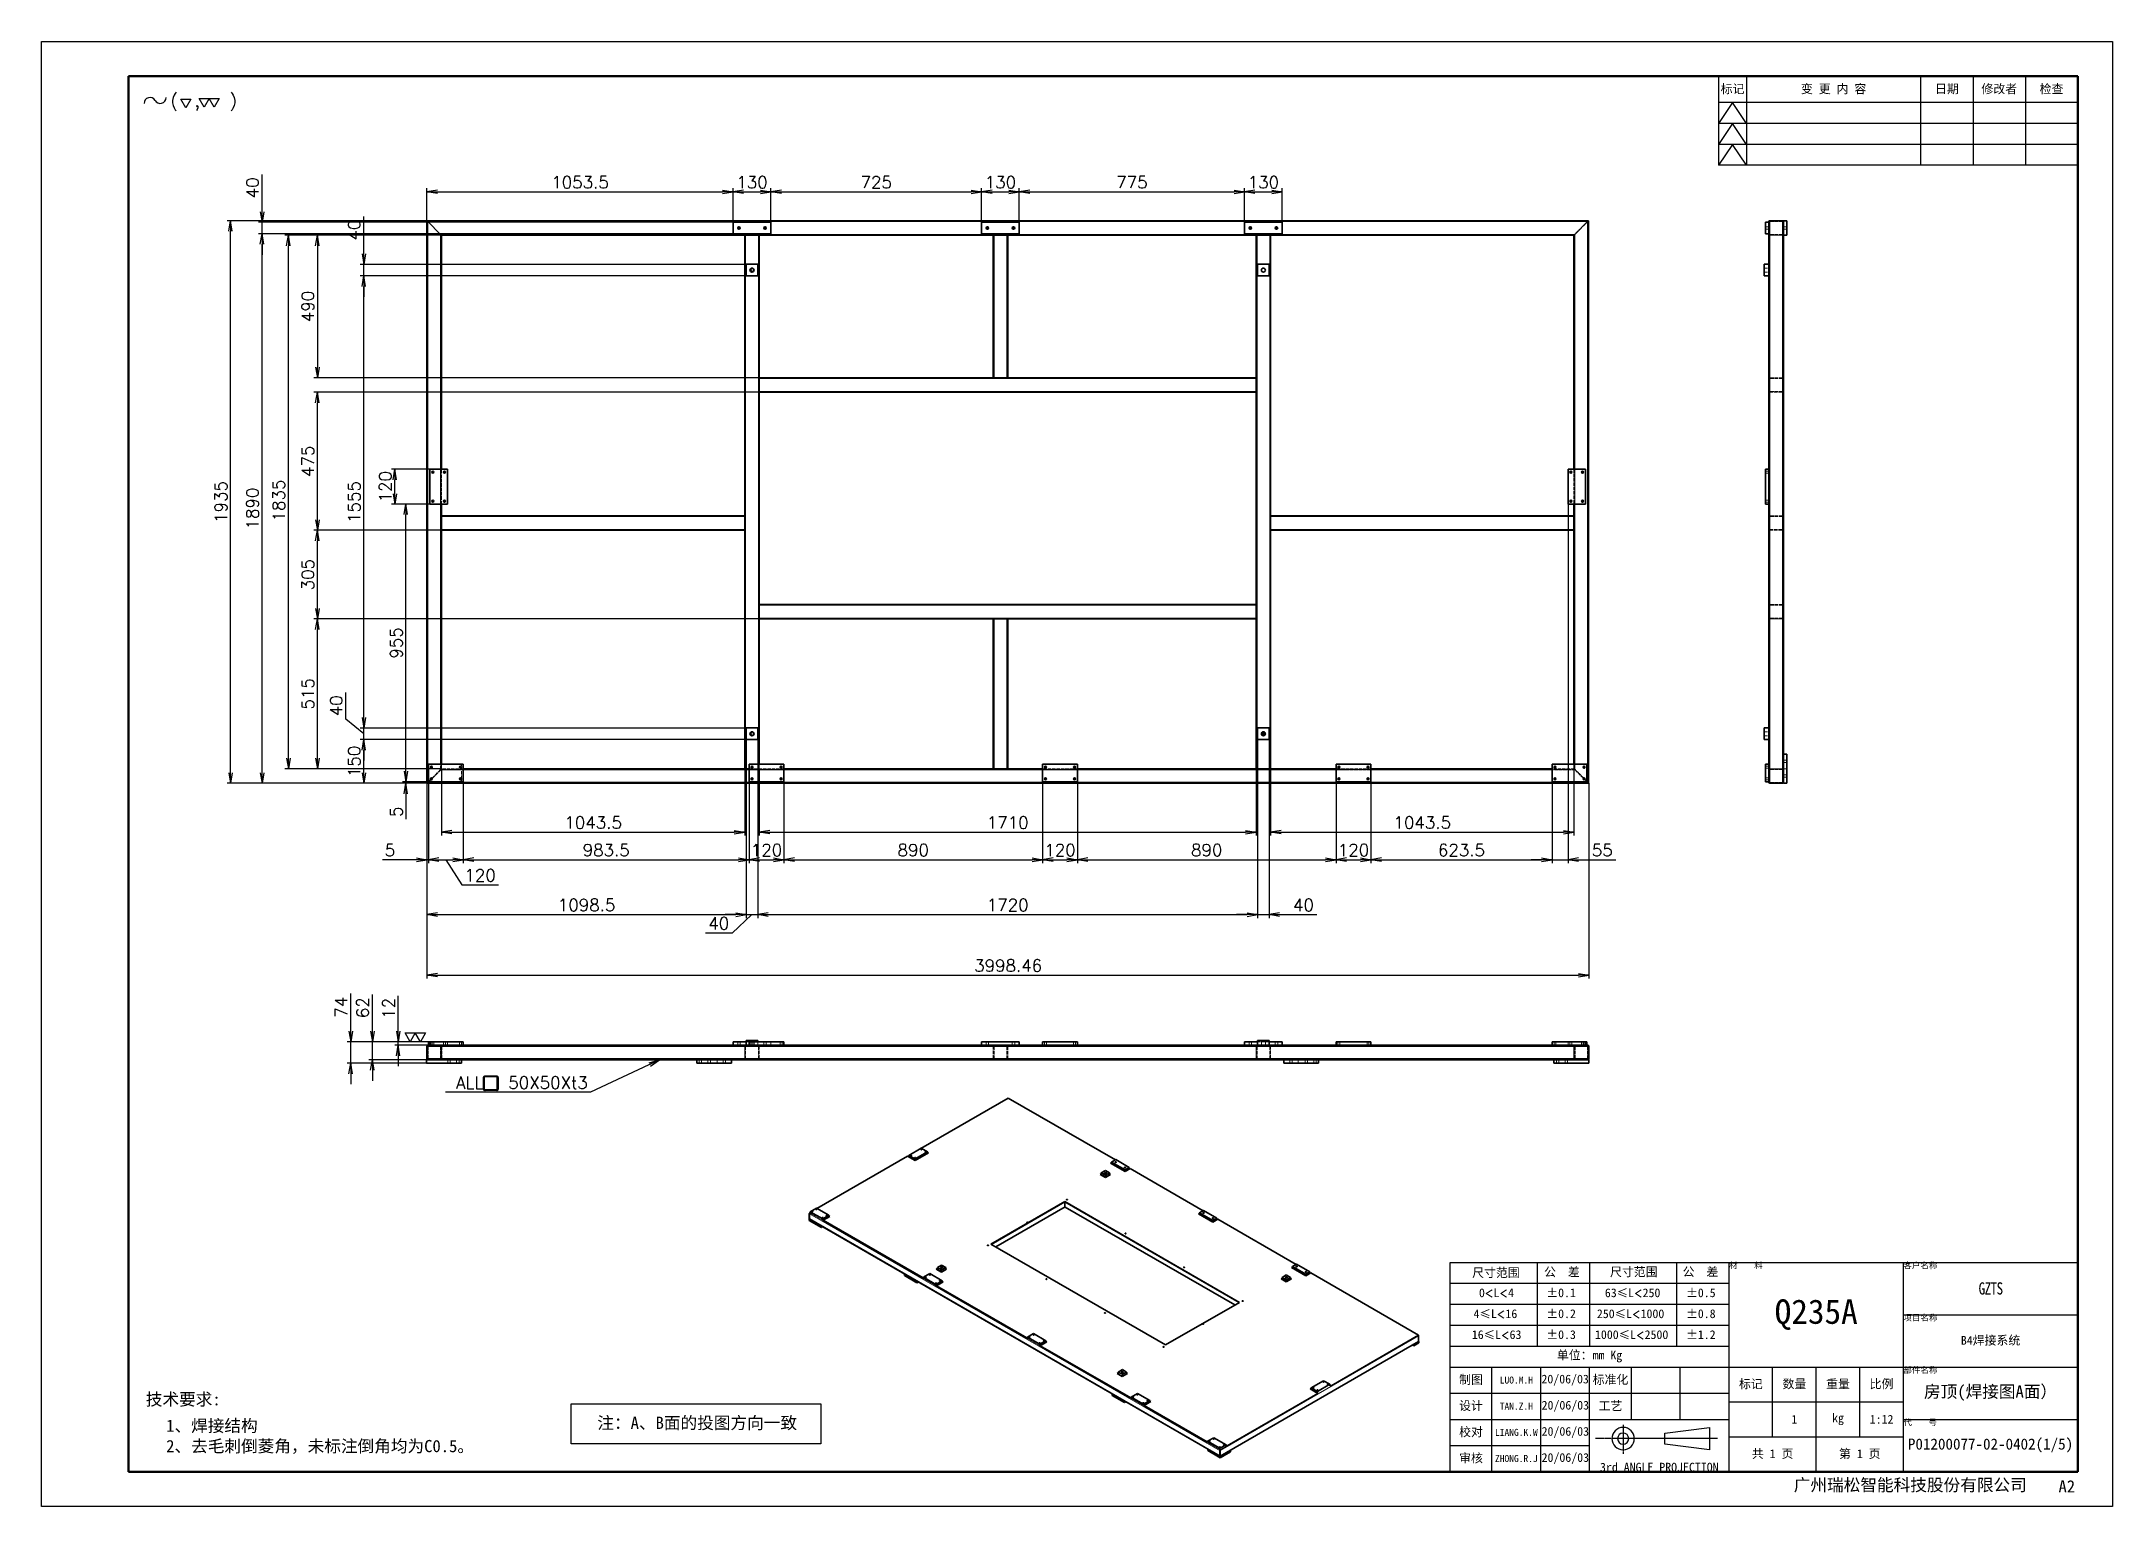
# Model space of a CAD drawing. Header units: millimetres. Extents: x -73083 to 81340, y -6859 to 6812.
# Drawn here: x -10262 to -3134, y -6850 to -1810 of the extents above; entities that cross this region are included whole.
import ezdxf

# ---------------------------------------------------------------- set-up
doc = ezdxf.new("R2010")
doc.units = ezdxf.units.MM
for name, pattern in [('AM_ISO02W050', [7.5, 6, -1.5]), ('AM_ISO08W050', [18, 12, -1.5, 3, -1.5]), ('CENTER-HOKUTO', [23, 20, -1, 1, -1]), ('DASHDOT', [18.5, 12, -3, 0.5, -3]), ('DASHED', [15, 12, -3])]:
    doc.linetypes.add(name, pattern=pattern)
doc.layers.add('A3', color=7, linetype='Continuous', plot=False)
for name, color, linetype, lineweight in [('AM_7', 2, 'AM_ISO08W050', 25), ('AM_HID', 1, 'AM_ISO02W050', 25), ('AM_VIS', 7, 'Continuous', 50), ('SOLID LINE', 7, 'Continuous', 30)]:
    doc.layers.add(name, color=color, linetype=linetype, lineweight=lineweight)
doc.layers.add('title_frame', color=7, linetype='Continuous')
doc.layers.add('word_dim', color=253, linetype='Continuous')
doc.styles.get("Standard").update_dxf_attribs({"font": 'romans.shx', "bigfont": 'bigfont.shx'})
doc.dimstyles.new('S TANDARD1-12', dxfattribs={"dimscale": 12, "dimtxt": 3.5, "dimasz": 3, "dimexe": 1, "dimexo": 0, "dimgap": 1, "dimtad": 3, "dimdsep": 46, "dimtxsty": 'Standard', "dimblk1": 'OPEN', "dimblk2": 'OPEN', "dimsah": 1, "dimcen": 0, "dimclrd": 256, "dimclre": 256, "dimclrt": 3, "dimadec": 0, "dimazin": 0, "dimtfac": 1, "dimtmove": 0, "dimatfit": 3, "dimldrblk": 'OPEN', "dimfxl": 0, "dimtolj": 1, "dimtzin": 0, "dimarcsym": 0})
doc.dimstyles.new('STANDARD1-12', dxfattribs={"dimscale": 12, "dimtxt": 3.5, "dimasz": 3, "dimexe": 1, "dimexo": 0, "dimgap": 1, "dimtad": 3, "dimdec": 1, "dimdsep": 46, "dimtxsty": 'Standard', "dimblk1": 'OPEN', "dimblk2": 'OPEN', "dimsah": 1, "dimcen": 0, "dimclrd": 256, "dimclre": 256, "dimclrt": 3, "dimadec": 0, "dimazin": 0, "dimtfac": 1, "dimtdec": 1, "dimtmove": 0, "dimatfit": 3, "dimldrblk": 'OPEN', "dimfxl": 0, "dimtolj": 1, "dimtzin": 0, "dimarcsym": 0})

msp = doc.modelspace()

# ---------------------------------------------------------------- texts
at = {"layer": 'SOLID LINE', "ltscale": 0.5}
for s, insert, char_height, width, attachment_point in [('\\pt180;{\\fSimHei|b0|i0|c134|p2;\\C3;标记}', (-4442.27505, -1975.23226), 30, 96, 5), ('\\pt180;{\\fSimHei|b0|i0|c134|p2;\\C3;变 更 内 容}', (-4094.27505, -1975.23226), 30, 600, 5), ('\\pt180;{\\fSimHei|b0|i0|c134|p2;\\C3;日期}', (-3704.27505, -1975.23226), 30, 180, 5), ('\\pt180;{\\fSimHei|b0|i0|c134|p2;\\C3;修改者}', (-3524.27505, -1975.23226), 30, 180, 5), ('\\pt180;{\\fSimHei|b0|i0|c134|p2;\\C3;检查}', (-3344.27505, -1975.23226), 30, 180, 5), ('\\pt180;{\\fSimHei|b0|i0|c134|p2;\\C3;尺寸范围}', (-5338.4355, -6030.85433), 30, 543.6182261, 1), ('\\pt180;{\\fSimHei|b0|i0|c134|p2;\\C3;公  差}', (-5090.5906, -6028.44486), 30, 543.6182261, 1), ('\\pt180;{\\fSimHei|b0|i0|c134|p2;\\C3;尺寸范围}', (-4863.86607, -6027.88501), 30, 543.6182261, 1), ('\\pt180;{\\fSimHei|b0|i0|c134|p2;\\C3;公  差}', (-4613.80231, -6027.88501), 30, 543.6182261, 1), ('{\\fSimHei|b0|i0|c134|p2;\\C3;材    料}', (-4454.27505, -6010.23226), 21, 600, 1), ('\\pt126;{\\fSimHei|b0|i0|c134|p2;\\C3;客户名称}', (-3854.27505, -6010.23226), 21, 600, 1), ('\\pt180;{\\fSimHei|b0|i0|c134|p2;\\C3;0\\Fromans,bigfont|c134;\\H0.9583x;<\\fSimHei|b0|i0|c134|p2;\\H1.044x;L\\Fromans,bigfont|c134;\\H0.9583x;<\\fSimHei|b0|i0|c134|p2;\\H1.044x;4}', (-5314.90867, -6099.88501), 30, 543.6182261, 1), ('\\pt180;{\\fSimHei|b0|i0|c134|p2;\\C3;%%P0.1}', (-5083.28696, -6099.88501), 30, 543.6182261, 1), ('\\pt180;{\\fSimHei|b0|i0|c134|p2;\\C3;63\\H0.9583x;≤\\H1.044x;L\\Fromans,bigfont|c134;\\H0.9579x;<\\fSimHei|b0|i0|c134|p2;\\H1.044x;250}', (-4881.67087, -6099.88501), 30, 543.6182261, 1), ('\\pt180;{\\fSimHei|b0|i0|c134|p2;\\C3;%%P0.5}', (-4602.44305, -6099.88501), 30, 543.6182261, 1), ('{\\fSimHei|b0|i0|c134|p2;\\W0.8;\\T0.9;\\C3;GZTS}', (-3554.27505, -6100.23226), 42, 600, 5), ('\\pt180;{\\fSimHei|b0|i0|c134|p2;\\C3;4\\H0.9583x;≤\\H1.043x;L\\Fromans,bigfont|c134;\\H0.9588x;<\\fSimHei|b0|i0|c134|p2;\\H1.043x;16}', (-5333.31687, -6171.88501), 30, 543.6182261, 1), ('\\pt180;{\\fSimHei|b0|i0|c134|p2;\\C3;%%P0.2}', (-5083.28696, -6171.88501), 30, 543.6182261, 1), ('\\pt180;{\\fSimHei|b0|i0|c134|p2;\\C3;250\\H0.9583x;≤\\H1.044x;L\\Fromans,bigfont|c134;\\H0.9579x;<\\fSimHei|b0|i0|c134|p2;\\H1.044x;1000}', (-4909.06256, -6171.88501), 30, 543.6182261, 1), ('\\pt180;{\\fSimHei|b0|i0|c134|p2;\\C3;%%P0.8}', (-4602.44305, -6171.88501), 30, 543.6182261, 1), ('\\pt504;{\\fSimHei|b0|i0|c134|p2;\\C3;Q235A}', (-4154.27505, -6190.23226), 84, 600, 5), ('\\pt126;{\\fSimHei|b0|i0|c134|p2;\\C3;项目名称}', (-3854.27505, -6190.23226), 21, 600, 1), ('\\pt180;{\\fSimHei|b0|i0|c134|p2;\\C3;16\\H0.9583x;≤\\H1.044x;L\\Fromans,bigfont|c134;\\H0.9579x;<\\fSimHei|b0|i0|c134|p2;\\H1.044x;63}', (-5339.49745, -6243.88501), 30, 543.6182261, 1), ('\\pt180;{\\fSimHei|b0|i0|c134|p2;\\C3;%%P0.3}', (-5083.28696, -6243.88501), 30, 543.6182261, 1), ('\\pt180;{\\fSimHei|b0|i0|c134|p2;\\C3;%%P1.2}', (-4602.44305, -6243.88501), 30, 543.6182261, 1), ('{\\fSimHei|b0|i0|c134|p2;\\C3;B4焊接系统}', (-3554.27505, -6280.23226), 30, 600, 5), ('\\pt180;{\\fSimHei|b0|i0|c134|p2;\\C3;单位：mm Kg}', (-4934.27505, -6334.23226), 30, 960, 5), ('\\pt180;{\\fSimHei|b0|i0|c134|p2;\\C3;制图}', (-5342.27505, -6415.23226), 30, 144, 5), ('\\pt288;{\\fSimHei|b0|i0|c134|p2;\\H0.8x;\\C3;LUO.M.H}', (-5186.27505, -6415.23226), 30, 168, 5), ('\\pt60;{\\fSimHei|b0|i0|c134|p2;\\C3;20/06/03}', (-5018.27505, -6415.23226), 30, 168, 5), ('\\pt180;{\\fSimHei|b0|i0|c134|p2;\\C3;标准化}', (-4862.27505, -6415.23226), 30, 144, 5), ('\\pt180;{\\fSimHei|b0|i0|c134|p2;\\C3;标记}', (-4379.27505, -6430.23226), 30, 150, 5), ('\\pt180;{\\fSimHei|b0|i0|c134|p2;\\C3;数量}', (-4229.27505, -6430.23226), 30, 150, 5), ('\\pt180;{\\fSimHei|b0|i0|c134|p2;\\C3;重量}', (-4079.27505, -6430.23226), 30, 150, 5), ('\\pt180;{\\fSimHei|b0|i0|c134|p2;\\C3;比例}', (-3929.27505, -6430.23226), 30, 150, 5), ('\\pt126;{\\fSimHei|b0|i0|c134|p2;\\C3;部件名称}', (-3854.27505, -6370.23226), 21, 600, 1), ('\\pt252;{\\fSimHei|b0|i0|c134|p2;\\C3;技术要求:}', (-9903.15556, -6460.26054), 42, 360.7263119, 1), ('\\pt180;{\\fSimHei|b0|i0|c134|p2;\\C3;设计}', (-5342.27505, -6505.23226), 30, 144, 5), ('\\pt60;{\\fSimHei|b0|i0|c134|p2;\\C3;20/06/03}', (-5017.66742, -6505.23226), 30, 166.784743, 5), ('\\pt180;{\\fSimHei|b0|i0|c134|p2;\\C3;工艺}', (-4862.27505, -6505.23226), 30, 144, 5), ('{\\fSimHei|b0|i0|c134|p2;\\C3;房顶(焊接图A面）}', (-3554.27505, -6460.23226), 42, 600, 5), ('\\pt252;{\\fSimHei|b0|i0|c134|p2;\\C3;\\P1、焊接结构\\P2、去毛刺倒菱角，未标注倒角均为C0.5。}', (-9832.96368, -6481.15504), 42, 1339.0912226, 1), ('{\\fSimHei|b0|i0|c134|p2;\\C3;注：A、B面的投图方向一致}', (-8005.3974, -6564.53812), 42, 980.4354389, 5), ('\\pt288;{\\fSimHei|b0|i0|c134|p2;\\H0.8x;\\C3;TAN.Z.H}', (-5186.27505, -6505.23226), 30, 168, 5), ('\\pt180;{\\fSimHei|b0|i0|c134|p2;\\C3;1}', (-4229.27505, -6550.23226), 30, 150, 5), ('\\pt180;{\\fSimHei|b0|i0|c134|p2;\\C3;kg}', (-4079.27505, -6550.23226), 30, 150, 5), ('\\pt180;{\\fSimHei|b0|i0|c134|p2;\\C3;1:12}', (-3929.27505, -6550.23226), 30, 150, 5), ('\\pt126;{\\fSimHei|b0|i0|c134|p2;\\C3;代    号}', (-3854.27505, -6550.23226), 21, 600, 1), ('\\pt180;{\\fSimHei|b0|i0|c134|p2;\\C3;校对}', (-5342.27505, -6595.23226), 30, 144, 5), ('\\pt288;{\\fSimHei|b0|i0|c134|p2;\\H0.8x;\\C3;LIANG.K.W}', (-5186.27505, -6595.23226), 30, 168, 5), ('\\pt60;{\\fSimHei|b0|i0|c134|p2;\\C3;20/06/03}', (-5017.66742, -6595.23226), 30, 166.784743, 5), ('{\\fSimHei|b0|i0|c134|p2;\\C3;P01200077-02-0402(1/5)}', (-3554.27505, -6640.23226), 38, 600, 5), ('\\pt180;{\\fSimHei|b0|i0|c134|p2;\\C3;审核}', (-5342.27505, -6685.23226), 30, 144, 5), ('\\pt288;{\\fSimHei|b0|i0|c134|p2;\\H0.8x;\\C3;ZHONG.R.J}', (-5186.27505, -6685.23226), 30, 168, 5), ('\\pt60;{\\fSimHei|b0|i0|c134|p2;\\C3;20/06/03}', (-5017.66742, -6685.23226), 30, 166.784743, 5), ('{\\fSimHei|b0|i0|c134|p2;\\C3;3rd ANGLE PROJECTION}', (-4694.27505, -6730.23226), 30, 480, 8), ('\\pt180;{\\fSimHei|b0|i0|c134|p2;\\C3;共 1 页}', (-4304.27505, -6670.23226), 30, 300, 5), ('\\pt180;{\\fSimHei|b0|i0|c134|p2;\\C3;第 1 页}', (-4004.27505, -6670.23226), 30, 300, 5), ('\\pt180;{\\fSimHei|b0|i0|c134|p2;\\C3;广州瑞松智能科技股份有限公司}', (-4231.52672, -6754.90174), 42, 942.7416977, 1), ('\\pt252;{\\fSimHei|b0|i0|c134|p2;\\C3;A2}', (-3320.40861, -6759.72749), 42, 942.7416977, 1)]:
    msp.add_mtext(s, dxfattribs=dict(at, insert=insert, char_height=char_height, width=width, attachment_point=attachment_point))
at = {"layer": 'SOLID LINE', "ltscale": 0.5, "insert": (-4915.64693, -6243.88501), "char_height": 30, "width": 543.6182261, "attachment_point": 1, "line_spacing_factor": 0.72}
msp.add_mtext('\\pt180;{\\fSimHei|b0|i0|c134|p2;\\C3;1000\\H0.9583x;≤\\H1.044x;L\\Fromans,bigfont|c134;\\H0.9579x;<\\fSimHei|b0|i0|c134|p2;\\H1.044x;2500}', dxfattribs=at)
at = {"layer": 'word_dim', "color": 3, "linetype": 'Continuous', "ltscale": 5, "insert": (-8382.02024, -5413.29217), "char_height": 42, "attachment_point": 9}
msp.add_mtext('ALL   50X50Xt3', dxfattribs=at)

# ---------------------------------------------------------------- blocks, each defined once
blk = doc.blocks.new('shiage0')
at = {"layer": 'word_dim', "color": 3, "linetype": 'Continuous'}
for centre, start, end in [((1.69, 0), 30, 180), ((4.61, 1.69), 210, 0)]:
    blk.add_arc(centre, 1.69, start, end, dxfattribs=at)
blk = doc.blocks.new('11')
at = {"layer": 'title_frame', "color": 3, "linetype": 'Continuous'}
for points in [[(20.38, 3.57), (18.93, 6.07), (24.71, 6.07), (23.27, 3.57), (21.82, 6.07)], [(15.1, 3.38), (13.66, 5.88), (16.55, 5.88)]]:
    blk.add_lwpolyline(points, close=True, dxfattribs=at)
blk.add_blockref('shiage0', (3.13, 4.67), dxfattribs=at)
blk.add_text('(  ,   )', height=3.5, dxfattribs=at).set_placement((10.71, 3.7))
blk = doc.blocks.new('A$C428B26A6')
at = {"color": 7, "lineweight": 35}
for p, q in [((-323, -152), (-924, -499)), ((416, -578), (-323, -152)), ((-1016, -552), (-1639, -911)), ((-1016, -552), (-963, -582)), ((-1005, -547), (-920, -498)), ((-1005, -547), (-963, -571)), ((-1005, -556), (-963, -581)), ((-878, -522), (-963, -571)), ((-871, -529), (-963, -582)), ((-878, -532), (-963, -581)), ((-878, -522), (-920, -498)), ((312, -678), (348, -698)), ((319, -667), (348, -651)), ((348, -683), (319, -667)), ((348, -697), (319, -680)), ((348, -651), (376, -667)), ((376, -667), (348, -683)), ((383, -678), (348, -698)), ((376, -680), (348, -697)), ((383, -600), (482, -657)), ((390, -593), (418, -576)), ((482, -646), (390, -593)), ((482, -656), (390, -603)), ((418, -576), (510, -630)), ((510, -630), (482, -646)), ((517, -637), (482, -657)), ((510, -639), (482, -656)), ((1020, -927), (517, -637)), ((-1607, -1033), (-1692, -984)), ((-1607, -1043), (-1692, -994)), ((-1691, -983), (-1691, -947)), ((-1690, -948), (-1690, -982)), ((1136, -2615), (-1689, -985)), ((-1642, -910), (-1684, -934)), ((-1599, -983), (-1684, -934)), ((-1642, -910), (-1557, -959)), ((-1599, -983), (-1557, -959)), ((-1550, -966), (-1596, -993)), ((-1596, -993), (-907, -1390)), ((-1596, -995), (-907, -1393)), ((-441, -1157), (68, -863)), ((-439, -1159), (68, -866)), ((-408, -1176), (69, -901)), ((1271, -1558), (68, -863)), ((68, -866), (68, -900)), ((1268, -1559), (68, -866)), ((69, -902), (1238, -1576)), ((988, -949), (1087, -1006)), ((995, -942), (1023, -926)), ((1087, -995), (995, -942)), ((1087, -1005), (995, -952)), ((1023, -926), (1115, -979)), ((1115, -979), (1087, -995)), ((1087, -1006), (1122, -986)), ((1115, -988), (1087, -1005)), ((1660, -1297), (1122, -986)), ((-441, -1157), (761, -1851)), ((-950, -1413), (-1035, -1364)), ((-950, -1423), (-1035, -1374)), ((-861, -1360), (-904, -1385)), ((-819, -1434), (-904, -1385)), ((-861, -1360), (-777, -1409)), ((-819, -1434), (-777, -1409)), ((-817, -1330), (-782, -1350)), ((-769, -1417), (-815, -1443)), ((-808, -1318), (-780, -1302)), ((-780, -1335), (-808, -1318)), ((-780, -1348), (-808, -1331)), ((-746, -1330), (-782, -1350)), ((-780, -1302), (-752, -1318)), ((-752, -1318), (-780, -1335)), ((-752, -1331), (-780, -1348)), ((1592, -1417), (1557, -1396)), ((1564, -1386), (1592, -1369)), ((1592, -1402), (1564, -1386)), ((1592, -1415), (1564, -1399)), ((1592, -1369), (1621, -1386)), ((1621, -1386), (1592, -1402)), ((1628, -1396), (1592, -1417)), ((1621, -1399), (1592, -1415)), ((1628, -1319), (1727, -1376)), ((1635, -1311), (1663, -1295)), ((1727, -1364), (1635, -1311)), ((1727, -1374), (1635, -1321)), ((1663, -1295), (1755, -1348)), ((1755, -1348), (1727, -1364)), ((1762, -1355), (1727, -1376)), ((1755, -1358), (1727, -1374)), ((2503, -1783), (1762, -1355)), ((-815, -1443), (-193, -1802)), ((-815, -1446), (-193, -1805)), ((1271, -1558), (761, -1851)), ((-147, -1773), (-190, -1797)), ((-105, -1846), (-190, -1797)), ((-147, -1773), (-62, -1822)), ((-105, -1846), (-62, -1822)), ((-55, -1829), (-101, -1856)), ((2502, -1826), (1136, -2615)), ((1902, -2131), (2503, -1783)), ((1902, -2133), (2503, -1786)), ((2504, -1827), (2469, -1848)), ((2504, -1837), (2469, -1858)), ((2503, -1824), (2503, -1788)), ((2503, -1824), (2503, -1788)), ((-101, -1856), (521, -2215)), ((-101, -1858), (521, -2217)), ((427, -2048), (463, -2069)), ((436, -2037), (464, -2020)), ((464, -2053), (436, -2037)), ((500, -2047), (463, -2069)), ((464, -2020), (493, -2037)), ((493, -2037), (464, -2053)), ((1764, -2146), (1849, -2097)), ((1892, -2121), (1807, -2170)), ((1892, -2121), (1849, -2097)), ((394, -2189), (479, -2238)), ((394, -2198), (479, -2247)), ((567, -2185), (525, -2210)), ((609, -2259), (525, -2210)), ((567, -2185), (652, -2234)), ((609, -2259), (652, -2234)), ((659, -2241), (613, -2268)), ((613, -2268), (1047, -2518)), ((613, -2270), (1047, -2521)), ((1185, -2545), (1810, -2184)), ((1185, -2547), (1810, -2186)), ((1757, -2153), (1810, -2184)), ((1764, -2146), (1807, -2170)), ((1093, -2489), (1050, -2513)), ((1135, -2562), (1050, -2513)), ((1093, -2489), (1178, -2538)), ((1135, -2562), (1178, -2538)), ((1136, -2617), (1051, -2568)), ((1136, -2627), (1051, -2578)), ((1135, -2614), (1135, -2578)), ((1136, -2617), (1207, -2577)), ((1136, -2580), (1136, -2614)), ((1136, -2627), (1207, -2586))]:
    blk.add_line(p, q, dxfattribs=at)
at = {"color": 7, "lineweight": 35, "ltscale": 0.208569}
blk.add_line((-1013, -554), (-1005, -550), dxfattribs=at)
at = {"color": 7, "lineweight": 13, "ltscale": 0.183198}
blk.add_line((-1012, -554), (-1005, -551), dxfattribs=at)
at = {"color": 7, "lineweight": 35, "ltscale": 0.244946}
for p, q in [((-1005, -547), (-1005, -556)), ((-963, -571), (-963, -581)), ((-1684, -934), (-1684, -944)), ((-1599, -983), (-1599, -993)), ((1050, -2513), (1050, -2523)), ((1135, -2562), (1135, -2572)), ((1207, -2577), (1207, -2586))]:
    blk.add_line(p, q, dxfattribs=at)
at = {"color": 7, "lineweight": 35, "ltscale": 0.020908}
blk.add_line((-924, -499), (-924, -500), dxfattribs=at)
at = {"color": 7, "lineweight": 35, "ltscale": 0.020916}
blk.add_line((-923, -499), (-924, -499), dxfattribs=at)
at = {"color": 7, "lineweight": 35, "ltscale": 0.244949}
for p, q in [((-878, -522), (-878, -532)), ((390, -603), (390, -593)), ((482, -656), (482, -646)), ((510, -639), (510, -630)), ((1115, -988), (1115, -979)), ((-1035, -1364), (-1035, -1374)), ((-950, -1413), (-950, -1423)), ((1635, -1321), (1635, -1311)), ((1755, -1358), (1755, -1348)), ((2469, -1858), (2469, -1848)), ((2504, -1837), (2504, -1827)), ((394, -2198), (394, -2189)), ((479, -2247), (479, -2238)), ((1178, -2538), (1178, -2547)), ((1051, -2568), (1051, -2578)), ((1136, -2617), (1136, -2627))]:
    blk.add_line(p, q, dxfattribs=at)
at = {"color": 7, "lineweight": 35, "ltscale": 0.204484}
blk.add_line((-871, -529), (-878, -525), dxfattribs=at)
at = {"color": 7, "lineweight": 35, "ltscale": 0.143252}
blk.add_line((-873, -531), (-878, -528), dxfattribs=at)
at = {"color": 7, "lineweight": 13, "ltscale": 0.039962}
blk.add_line((-981, -572), (-979, -571), dxfattribs=at)
at = {"color": 7, "lineweight": 13, "ltscale": 0.039963}
blk.add_line((-976, -575), (-975, -574), dxfattribs=at)
at = {"color": 7, "lineweight": 35, "ltscale": 0.204131}
blk.add_line((312, -678), (319, -674), dxfattribs=at)
at = {"color": 7, "lineweight": 35, "ltscale": 0.142892}
blk.add_line((314, -679), (319, -676), dxfattribs=at)
at = {"color": 7, "lineweight": 35, "ltscale": 0.107442}
blk.add_line((316, -680), (319, -678), dxfattribs=at)
at = {"color": 7, "lineweight": 13, "ltscale": 0.082078}
blk.add_line((317, -680), (319, -679), dxfattribs=at)
at = {"color": 7, "lineweight": 35, "ltscale": 0.326599}
for p, q in [((319, -680), (319, -667)), ((348, -697), (348, -683)), ((376, -680), (376, -667))]:
    blk.add_line(p, q, dxfattribs=at)
at = {"color": 7, "lineweight": 35, "ltscale": 0.204124}
for p, q in [((383, -678), (376, -674)), ((1557, -1396), (1564, -1392)), ((500, -2047), (493, -2043))]:
    blk.add_line(p, q, dxfattribs=at)
at = {"color": 7, "lineweight": 35, "ltscale": 0.142887}
blk.add_line((381, -679), (376, -676), dxfattribs=at)
at = {"color": 7, "lineweight": 35, "ltscale": 0.203808}
blk.add_line((383, -600), (390, -596), dxfattribs=at)
at = {"color": 7, "lineweight": 35, "ltscale": 0.142675}
blk.add_line((385, -601), (390, -599), dxfattribs=at)
at = {"color": 7, "lineweight": 35, "ltscale": 0.107232}
for p, q in [((510, -637), (514, -639)), ((1115, -986), (1119, -988)), ((1755, -1355), (1759, -1357))]:
    blk.add_line(p, q, dxfattribs=at)
at = {"color": 7, "lineweight": 13, "ltscale": 0.081868}
blk.add_line((510, -638), (513, -639), dxfattribs=at)
at = {"color": 7, "lineweight": 35, "ltscale": 0.047151}
blk.add_line((83, -853), (85, -852), dxfattribs=at)
at = {"color": 7, "lineweight": 35, "ltscale": 0.041655}
blk.add_line((-1691, -983), (-1692, -984), dxfattribs=at)
at = {"color": 7, "lineweight": 35, "ltscale": 0.244948}
for p, q in [((-1692, -984), (-1692, -994)), ((-1557, -959), (-1557, -969)), ((995, -952), (995, -942)), ((1087, -1005), (1087, -995)), ((-1607, -1033), (-1607, -1043)), ((-904, -1385), (-904, -1395)), ((-777, -1409), (-777, -1419)), ((1727, -1374), (1727, -1364)), ((-819, -1434), (-819, -1444)), ((-190, -1797), (-190, -1807)), ((-62, -1822), (-62, -1831)), ((1892, -2121), (1892, -2131)), ((525, -2210), (525, -2219)), ((609, -2259), (609, -2268)), ((652, -2234), (652, -2244)), ((1764, -2146), (1764, -2155)), ((1807, -2170), (1807, -2180))]:
    blk.add_line(p, q, dxfattribs=at)
at = {"color": 7, "lineweight": 35, "ltscale": 0.168286}
blk.add_line((-1690, -945), (-1684, -941), dxfattribs=at)
at = {"color": 7, "lineweight": 13}
for p, q in [((1136, -2580), (-1690, -948)), ((1136, -2614), (-1690, -982)), ((1136, -2573), (-1685, -945)), ((-409, -1176), (68, -900)), ((68, -900), (1239, -1576)), ((2503, -1788), (1136, -2578)), ((2503, -1824), (1136, -2614)), ((1182, -2546), (1135, -2573))]:
    blk.add_line(p, q, dxfattribs=at)
at = {"color": 7, "lineweight": 13, "ltscale": 0.081684}
blk.add_line((-1687, -944), (-1684, -943), dxfattribs=at)
at = {"color": 7, "lineweight": 35, "ltscale": 0.07074}
blk.add_line((-1687, -944), (-1684, -944), dxfattribs=at)
at = {"color": 7, "lineweight": 35, "ltscale": 0.029068}
blk.add_line((-1683, -945), (-1684, -944), dxfattribs=at)
at = {"color": 7, "lineweight": 35, "ltscale": 0.061237}
for p, q in [((-1596, -993), (-1596, -995)), ((68, -866), (68, -863)), ((-907, -1390), (-907, -1393)), ((-815, -1443), (-815, -1446)), ((-193, -1802), (-193, -1805)), ((2503, -1786), (2503, -1783)), ((-101, -1856), (-101, -1858)), ((1902, -2131), (1902, -2133)), ((1810, -2184), (1810, -2186)), ((1047, -2518), (1047, -2521)), ((1185, -2545), (1185, -2547))]:
    blk.add_line(p, q, dxfattribs=at)
at = {"color": 7, "lineweight": 35, "ltscale": 0.040468}
for p, q in [((-1568, -977), (-1569, -976)), ((-1567, -975), (-1566, -976)), ((-73, -1839), (-75, -1839))]:
    blk.add_line(p, q, dxfattribs=at)
at = {"color": 7, "lineweight": 35, "ltscale": 0.20426}
blk.add_line((-1550, -966), (-1557, -962), dxfattribs=at)
at = {"color": 7, "lineweight": 35, "ltscale": 0.143027}
blk.add_line((-1552, -967), (-1557, -965), dxfattribs=at)
at = {"color": 7, "lineweight": 35, "ltscale": 0.203813}
blk.add_line((988, -949), (995, -945), dxfattribs=at)
at = {"color": 7, "lineweight": 35, "ltscale": 0.142575}
blk.add_line((990, -950), (995, -948), dxfattribs=at)
at = {"color": 7, "lineweight": 13, "ltscale": 0.081866}
for p, q in [((1115, -987), (1118, -988)), ((1755, -1356), (1758, -1358))]:
    blk.add_line(p, q, dxfattribs=at)
at = {"color": 7, "lineweight": 35, "ltscale": 0.047687}
blk.add_line((-1607, -1033), (-1606, -1032), dxfattribs=at)
at = {"color": 7, "lineweight": 35, "ltscale": 0.292647}
blk.add_line((-1607, -1043), (-1597, -1037), dxfattribs=at)
at = {"color": 7, "lineweight": 35, "ltscale": 0.047157}
blk.add_line((-461, -1168), (-459, -1167), dxfattribs=at)
at = {"color": 7, "lineweight": 35, "ltscale": 0.047559}
blk.add_line((-1033, -1363), (-1035, -1364), dxfattribs=at)
at = {"color": 7, "lineweight": 35, "ltscale": 0.047556}
blk.add_line((-950, -1413), (-948, -1412), dxfattribs=at)
at = {"color": 7, "lineweight": 35, "ltscale": 0.292496}
blk.add_line((-950, -1423), (-940, -1417), dxfattribs=at)
at = {"color": 7, "lineweight": 35, "ltscale": 0.101965}
for p, q in [((-907, -1390), (-904, -1388)), ((-907, -1393), (-904, -1391))]:
    blk.add_line(p, q, dxfattribs=at)
at = {"color": 7, "lineweight": 35, "ltscale": 0.249549}
blk.add_line((-817, -1330), (-808, -1325), dxfattribs=at)
at = {"color": 7, "lineweight": 35, "ltscale": 0.188316}
blk.add_line((-815, -1331), (-808, -1327), dxfattribs=at)
at = {"color": 7, "lineweight": 35, "ltscale": 0.152867}
blk.add_line((-814, -1332), (-808, -1329), dxfattribs=at)
at = {"color": 7, "lineweight": 13, "ltscale": 0.127507}
blk.add_line((-813, -1332), (-808, -1330), dxfattribs=at)
at = {"color": 7, "lineweight": 35, "ltscale": 0.326597}
for p, q in [((-808, -1331), (-808, -1318)), ((-780, -1348), (-780, -1335)), ((-752, -1331), (-752, -1318))]:
    blk.add_line(p, q, dxfattribs=at)
at = {"color": 7, "lineweight": 35, "ltscale": 0.204229}
blk.add_line((-769, -1417), (-777, -1413), dxfattribs=at)
at = {"color": 7, "lineweight": 35, "ltscale": 0.142987}
blk.add_line((-772, -1418), (-777, -1415), dxfattribs=at)
at = {"color": 7, "lineweight": 35, "ltscale": 0.158694}
blk.add_line((-746, -1330), (-752, -1327), dxfattribs=at)
at = {"color": 7, "lineweight": 35, "ltscale": 0.097457}
blk.add_line((-748, -1331), (-752, -1329), dxfattribs=at)
at = {"color": 7, "lineweight": 35, "ltscale": 0.142889}
for p, q in [((1559, -1398), (1564, -1395)), ((1625, -1398), (1621, -1395))]:
    blk.add_line(p, q, dxfattribs=at)
at = {"color": 7, "lineweight": 35, "ltscale": 0.10784}
blk.add_line((1560, -1398), (1564, -1396), dxfattribs=at)
at = {"color": 7, "lineweight": 13, "ltscale": 0.082473}
blk.add_line((1561, -1399), (1564, -1397), dxfattribs=at)
at = {"color": 7, "lineweight": 35, "ltscale": 0.326595}
for p, q in [((1564, -1399), (1564, -1386)), ((1592, -1415), (1592, -1402))]:
    blk.add_line(p, q, dxfattribs=at)
at = {"color": 7, "lineweight": 35, "ltscale": 0.326596}
for p, q in [((1621, -1399), (1621, -1386)), ((436, -2050), (436, -2037)), ((464, -2066), (464, -2053)), ((493, -2050), (493, -2037))]:
    blk.add_line(p, q, dxfattribs=at)
at = {"color": 7, "lineweight": 35, "ltscale": 0.204127}
blk.add_line((1621, -1392), (1628, -1396), dxfattribs=at)
at = {"color": 7, "lineweight": 35, "ltscale": 0.203811}
blk.add_line((1628, -1319), (1635, -1315), dxfattribs=at)
at = {"color": 7, "lineweight": 35, "ltscale": 0.142678}
blk.add_line((1635, -1317), (1630, -1320), dxfattribs=at)
at = {"color": 7, "lineweight": 35, "ltscale": 0.040456}
blk.add_line((-787, -1427), (-789, -1426), dxfattribs=at)
at = {"color": 7, "lineweight": 35, "ltscale": 0.074361}
blk.add_line((1293, -1551), (1295, -1550), dxfattribs=at)
at = {"color": 7, "lineweight": 35, "ltscale": 0.101981}
for p, q in [((-193, -1802), (-190, -1800)), ((-193, -1805), (-190, -1803))]:
    blk.add_line(p, q, dxfattribs=at)
at = {"color": 7, "lineweight": 35, "ltscale": 0.244947}
blk.add_line((-105, -1846), (-105, -1856), dxfattribs=at)
at = {"color": 7, "lineweight": 35, "ltscale": 0.204202}
blk.add_line((-55, -1829), (-62, -1825), dxfattribs=at)
at = {"color": 7, "lineweight": 35, "ltscale": 0.142965}
blk.add_line((-57, -1830), (-62, -1827), dxfattribs=at)
at = {"color": 7, "lineweight": 35, "ltscale": 0.310439}
blk.add_line((2458, -1851), (2469, -1858), dxfattribs=at)
at = {"color": 7, "lineweight": 35, "ltscale": 0.065489}
blk.add_line((2467, -1846), (2469, -1848), dxfattribs=at)
at = {"color": 7, "lineweight": 35, "ltscale": 0.065228}
blk.add_line((2504, -1827), (2502, -1826), dxfattribs=at)
at = {"color": 7, "lineweight": 35, "ltscale": 0.074376}
blk.add_line((748, -1866), (751, -1864), dxfattribs=at)
at = {"color": 7, "lineweight": 35, "ltscale": 0.24956}
blk.add_line((427, -2048), (436, -2043), dxfattribs=at)
at = {"color": 7, "lineweight": 35, "ltscale": 0.188322}
blk.add_line((430, -2050), (436, -2046), dxfattribs=at)
at = {"color": 7, "lineweight": 35, "ltscale": 0.153273}
blk.add_line((431, -2050), (436, -2047), dxfattribs=at)
at = {"color": 7, "lineweight": 13, "ltscale": 0.127908}
blk.add_line((432, -2051), (436, -2048), dxfattribs=at)
at = {"color": 7, "lineweight": 35, "ltscale": 0.142886}
blk.add_line((498, -2049), (493, -2046), dxfattribs=at)
at = {"color": 7, "lineweight": 35, "ltscale": 0.306132}
for p, q in [((1902, -2131), (1892, -2124)), ((1902, -2133), (1892, -2127))]:
    blk.add_line(p, q, dxfattribs=at)
at = {"color": 7, "lineweight": 35, "ltscale": 0.046931}
blk.add_line((394, -2189), (395, -2188), dxfattribs=at)
at = {"color": 7, "lineweight": 35, "ltscale": 0.04693}
blk.add_line((480, -2237), (479, -2238), dxfattribs=at)
at = {"color": 7, "lineweight": 35, "ltscale": 0.291874}
blk.add_line((489, -2242), (479, -2247), dxfattribs=at)
at = {"color": 7, "lineweight": 35, "ltscale": 0.102002}
blk.add_line((521, -2215), (525, -2213), dxfattribs=at)
at = {"color": 7, "lineweight": 35, "ltscale": 0.061238}
for p, q in [((521, -2215), (521, -2217)), ((613, -2268), (613, -2270))]:
    blk.add_line(p, q, dxfattribs=at)
at = {"color": 7, "lineweight": 35, "ltscale": 0.102003}
blk.add_line((521, -2217), (525, -2215), dxfattribs=at)
at = {"color": 7, "lineweight": 35, "ltscale": 0.040199}
blk.add_line((641, -2252), (640, -2251), dxfattribs=at)
at = {"color": 7, "lineweight": 35, "ltscale": 0.204181}
for p, q in [((659, -2241), (652, -2237)), ((1757, -2153), (1764, -2149))]:
    blk.add_line(p, q, dxfattribs=at)
at = {"color": 7, "lineweight": 35, "ltscale": 0.142943}
for p, q in [((657, -2243), (652, -2240)), ((1759, -2154), (1764, -2151))]:
    blk.add_line(p, q, dxfattribs=at)
at = {"color": 7, "lineweight": 35, "ltscale": 0.040261}
blk.add_line((1780, -2164), (1778, -2165), dxfattribs=at)
at = {"color": 7, "lineweight": 35, "ltscale": 0.101997}
for p, q in [((1047, -2518), (1050, -2516)), ((1047, -2521), (1050, -2519))]:
    blk.add_line(p, q, dxfattribs=at)
at = {"color": 7, "lineweight": 35, "ltscale": 0.204194}
blk.add_line((1185, -2545), (1178, -2541), dxfattribs=at)
at = {"color": 7, "lineweight": 35, "ltscale": 0.204187}
blk.add_line((1185, -2547), (1178, -2543), dxfattribs=at)
at = {"color": 7, "lineweight": 35, "ltscale": 0.047826}
blk.add_line((1053, -2567), (1051, -2568), dxfattribs=at)
at = {"color": 7, "lineweight": 35, "ltscale": 0.122473}
blk.add_line((1135, -2578), (1135, -2573), dxfattribs=at)
at = {"color": 7, "lineweight": 35, "ltscale": 0.025363}
blk.add_line((1135, -2615), (1135, -2614), dxfattribs=at)
at = {"color": 7, "lineweight": 35, "ltscale": 0.01151}
blk.add_line((1135, -2615), (1135, -2615), dxfattribs=at)
at = {"color": 7, "lineweight": 35, "ltscale": 0.1633}
blk.add_line((1136, -2573), (1136, -2580), dxfattribs=at)
at = {"color": 7, "lineweight": 35, "ltscale": 0.03382}
blk.add_line((1136, -2614), (1136, -2615), dxfattribs=at)
at = {"color": 7, "lineweight": 35, "ltscale": 0.065819}
blk.add_line((1205, -2575), (1207, -2577), dxfattribs=at)
at = {"color": 7, "lineweight": 35}
for centre, major_axis, ratio, start_param, end_param in [((-991, -547), (3.32, 0), 0.577354, 6.283157, 9.424749), ((-991, -547), (3.32, 0), 0.577354, 3.141564, 3.427001), ((-991, -547), (3.32, 0), 0.577354, 3.427001, 6.283157), ((-963, -563), (3.32, 0), 0.577354, 6.283157, 9.424749), ((-963, -563), (3.32, 0), 0.577354, 3.141564, 3.427001), ((-963, -563), (3.32, 0), 0.577354, 3.427001, 6.283157), ((-920, -506), (3.32, 0), 0.577354, 6.283157, 9.424749), ((-920, -506), (3.32, 0), 0.577354, 3.141564, 3.427001), ((-920, -506), (3.32, 0), 0.577354, 3.427001, 6.283157), ((-892, -522), (3.32, 0), 0.577354, 6.283157, 9.424749), ((-892, -522), (3.32, 0), 0.577354, 3.141564, 3.427001), ((-892, -522), (3.32, 0), 0.577354, 3.427001, 6.283157), ((348, -667), (-6.92, 0), 0.577357, 3.141564, 6.283157), ((348, -667), (-6.92, 0), 0.577357, 0.285402, 3.141564), ((348, -667), (-6.92, 0), 0.577357, 6.283157, 6.568587), ((418, -593), (-4.19, 0), 0.577354, 3.141564, 6.283157), ((418, -593), (-4.19, 0), 0.577354, 0.285405, 3.141564), ((418, -593), (-4.19, 0), 0.577354, 6.283157, 6.56859), ((482, -630), (-4.19, 0), 0.577354, 3.141564, 6.283157), ((482, -630), (-4.19, 0), 0.577354, 0.285405, 3.141564), ((482, -630), (-4.19, 0), 0.577354, 6.283157, 6.56859), ((83, -851), (3.5, 0), 0.577354, 0.285334, 3.141564), ((83, -851), (3.5, 0), 0.577354, 3.141564, 6.283157), ((83, -854), (3.5, 0), 0.577354, 0.651026, 2.49085), ((83, -851), (3.5, 0), 0.577354, 6.283157, 6.568519), ((-1687, -947), (4.24, 0), 0.57737, 2.356134, 3.141581), ((-1687, -983), (4.24, 0), 0.577345, 3.141586, 4.46173), ((-1687, -947), (4.24, 0), 0.577448, 1.571029, 2.356236), ((-1685, -948), (-5.66, 0), 0.577348, 4.712385, 6.283182), ((-1685, -982), (5.66, 0), 0.577368, 3.1416, 3.927053), ((-1670, -934), (3.32, 0), 0.577357, 0.000018, 3.141611), ((-1670, -934), (3.32, 0), 0.577357, 3.141611, 4.99779), ((-1670, -934), (3.32, 0), 0.577357, 4.99779, 6.283204), ((-1642, -918), (3.32, 0), 0.577357, 0.000018, 3.141611), ((-1642, -918), (3.32, 0), 0.577357, 3.141611, 4.99779), ((-1642, -918), (3.32, 0), 0.577357, 4.99779, 6.283204), ((-1599, -975), (3.32, 0), 0.577357, 0.000018, 3.141611), ((-1599, -975), (3.32, 0), 0.577357, 3.141611, 4.99779), ((-1599, -975), (3.32, 0), 0.577357, 4.99779, 6.283204), ((-1571, -959), (3.32, 0), 0.577357, 0.000018, 3.141611), ((-1571, -959), (3.32, 0), 0.577357, 3.141611, 4.99779), ((-1571, -959), (3.32, 0), 0.577357, 4.99779, 6.283204), ((71, -899), (-1.5, -2.6), 0.577348, 5.49779, 6.283188), ((1023, -942), (-4.19, 0), 0.577354, 3.141564, 6.283157), ((1023, -942), (-4.19, 0), 0.577354, 0.285405, 3.141564), ((1023, -942), (-4.19, 0), 0.577354, 6.283157, 6.56859), ((1087, -979), (-4.19, 0), 0.577354, 3.141564, 6.283157), ((1087, -979), (-4.19, 0), 0.577354, 6.283157, 6.56859), ((1087, -979), (-4.19, 0), 0.577354, 0.285405, 3.141564), ((-190, -1008), (3.5, 0), 0.577354, 0.285334, 3.141564), ((-190, -1008), (3.5, 0), 0.577354, 3.141564, 6.283157), ((-190, -1011), (3.5, 0), 0.577354, 0.651026, 2.49085), ((-190, -1008), (3.5, 0), 0.577354, 6.283157, 6.568519), ((486, -1084), (3.5, 0), 0.577354, 0.285334, 3.141564), ((486, -1084), (3.5, 0), 0.577354, 3.141564, 6.283157), ((486, -1086), (3.5, 0), 0.577354, 0.651026, 2.49085), ((486, -1084), (3.5, 0), 0.577354, 6.283157, 6.568519), ((-462, -1166), (3.5, 0), 0.577354, 0.285334, 3.141564), ((-462, -1168), (3.5, 0), 0.577354, 0.651026, 2.49085), ((-462, -1166), (3.5, 0), 0.577354, 3.141564, 6.283157), ((-462, -1166), (3.5, 0), 0.577354, 6.283157, 6.568519), ((-890, -1385), (3.32, 0), 0.577355, 0.000018, 3.141611), ((-890, -1385), (3.32, 0), 0.577355, 3.141611, 4.997788), ((-890, -1385), (3.32, 0), 0.577355, 4.997788, 6.283204), ((-861, -1369), (3.32, 0), 0.577355, 0.000018, 3.141611), ((-861, -1369), (3.32, 0), 0.577355, 3.141611, 4.997788), ((-861, -1369), (3.32, 0), 0.577355, 4.997788, 6.283204), ((-819, -1426), (3.32, 0), 0.577355, 0.000018, 3.141611), ((-791, -1409), (3.32, 0), 0.577355, 0.000018, 3.141611), ((-791, -1409), (3.32, 0), 0.577355, 3.141611, 4.997788), ((-791, -1409), (3.32, 0), 0.577355, 4.997788, 6.283204), ((-780, -1318), (-6.92, 0), 0.577357, 3.141564, 6.283157), ((-780, -1318), (-6.92, 0), 0.577357, 0.285402, 3.141564), ((-780, -1318), (-6.92, 0), 0.577357, 6.283157, 6.568587), ((-59, -1398), (3.5, 0), 0.577354, 0.285334, 3.141564), ((-59, -1398), (3.5, 0), 0.577354, 3.141564, 6.283157), ((-59, -1401), (3.5, 0), 0.577354, 0.651026, 2.49085), ((-59, -1398), (3.5, 0), 0.577354, 6.283157, 6.568519), ((889, -1317), (3.5, 0), 0.577354, 0.285334, 3.141564), ((889, -1317), (3.5, 0), 0.577354, 3.141564, 6.283157), ((889, -1319), (3.5, 0), 0.577354, 0.651026, 2.49085), ((889, -1317), (3.5, 0), 0.577354, 6.283157, 6.568519), ((1592, -1386), (-6.92, 0), 0.577361, 3.141564, 6.283157), ((1592, -1386), (-6.92, 0), 0.577361, 6.283157, 6.568591), ((1592, -1386), (-6.92, 0), 0.577361, 0.285406, 3.141564), ((1663, -1311), (-4.19, 0), 0.577354, 3.141564, 6.283157), ((1663, -1311), (-4.19, 0), 0.577354, 0.285405, 3.141564), ((1663, -1311), (-4.19, 0), 0.577354, 6.283157, 6.56859), ((1727, -1348), (-4.19, 0), 0.577354, 3.141564, 6.283157), ((1727, -1348), (-4.19, 0), 0.577354, 6.283157, 6.56859), ((1727, -1348), (-4.19, 0), 0.577354, 0.285405, 3.141564), ((-819, -1426), (3.32, 0), 0.577355, 3.141611, 4.997788), ((-819, -1426), (3.32, 0), 0.577355, 4.997788, 6.283204), ((1292, -1549), (3.5, 0), 0.577354, 0.285334, 3.141564), ((1292, -1549), (3.5, 0), 0.577354, 3.141564, 6.283157), ((1292, -1549), (3.5, 0), 0.577354, 6.283157, 6.568519), ((344, -1631), (3.5, 0), 0.577354, 0.285334, 3.141564), ((344, -1633), (3.5, 0), 0.577354, 0.651026, 2.49085), ((344, -1631), (3.5, 0), 0.577354, 3.141564, 6.283157), ((344, -1631), (3.5, 0), 0.577354, 6.283157, 6.568519), ((1019, -1707), (3.5, 0), 0.577354, 0.285334, 3.141564), ((1019, -1707), (3.5, 0), 0.577354, 3.141564, 6.283157), ((1019, -1709), (3.5, 0), 0.577354, 0.651026, 2.49085), ((1019, -1707), (3.5, 0), 0.577354, 6.283157, 6.568519), ((-176, -1797), (3.32, 0), 0.577357, 0.000018, 3.141611), ((-176, -1797), (3.32, 0), 0.577357, 3.141611, 4.997791), ((-176, -1797), (3.32, 0), 0.577357, 4.997791, 6.283204), ((-147, -1781), (3.32, 0), 0.577357, 0.000018, 3.141611), ((-147, -1781), (3.32, 0), 0.577357, 3.141611, 4.997791), ((-147, -1781), (3.32, 0), 0.577357, 4.997791, 6.283204), ((-105, -1838), (3.32, 0), 0.577357, 0.000018, 3.141611), ((-105, -1838), (3.32, 0), 0.577357, 3.141611, 4.997791), ((-105, -1838), (3.32, 0), 0.577357, 4.997791, 6.283204), ((-77, -1822), (3.32, 0), 0.577357, 0.000018, 3.141611), ((-77, -1822), (3.32, 0), 0.577357, 3.141611, 4.997791), ((-77, -1822), (3.32, 0), 0.577357, 4.997791, 6.283204), ((2499, -1788), (4.24, 0), 0.577369, 0.000008, 0.781431), ((2499, -1788), (4.24, 0), 0.577308, 6.283138, 7.067565), ((2499, -1824), (4.24, 0), 0.577308, 5.497912, 6.28323), ((2499, -1824), (4.24, 0), 0.577365, 5.418658, 6.283178), ((747, -1864), (3.5, 0), 0.577354, 0.285334, 3.141564), ((747, -1864), (3.5, 0), 0.577354, 3.141564, 6.283157), ((747, -1864), (3.5, 0), 0.577354, 6.283157, 6.568519), ((464, -2037), (-6.92, 0), 0.577361, 3.141564, 6.283157), ((464, -2037), (-6.92, 0), 0.577361, 0.285406, 3.141564), ((464, -2037), (-6.92, 0), 0.577361, 6.283157, 6.568591), ((1849, -2105), (3.32, 0), 0.577357, 6.283157, 9.42475), ((1849, -2105), (3.32, 0), 0.577357, 3.141564, 3.426994), ((1849, -2105), (3.32, 0), 0.577357, 3.426994, 6.283157), ((1878, -2121), (3.32, 0), 0.577357, 6.283157, 9.42475), ((1878, -2121), (3.32, 0), 0.577357, 3.141564, 3.426994), ((1878, -2121), (3.32, 0), 0.577357, 3.426994, 6.283157), ((539, -2210), (3.32, 0), 0.577357, 0.000018, 3.141611), ((539, -2210), (3.32, 0), 0.577357, 3.141611, 4.997791), ((539, -2210), (3.32, 0), 0.577357, 4.997791, 6.283204), ((567, -2193), (3.32, 0), 0.577357, 0.000018, 3.141611), ((567, -2193), (3.32, 0), 0.577357, 3.141611, 4.997791), ((567, -2193), (3.32, 0), 0.577357, 4.997791, 6.283204), ((609, -2250), (3.32, 0), 0.577357, 0.000018, 3.141611), ((609, -2250), (3.32, 0), 0.577357, 3.141611, 4.997791), ((609, -2250), (3.32, 0), 0.577357, 4.997791, 6.283204), ((638, -2234), (3.32, 0), 0.577357, 0.000018, 3.141611), ((638, -2234), (3.32, 0), 0.577357, 3.141611, 4.997791), ((638, -2234), (3.32, 0), 0.577357, 4.997791, 6.283204), ((1779, -2146), (3.32, 0), 0.577357, 6.283157, 9.42475), ((1779, -2146), (3.32, 0), 0.577357, 3.141564, 3.426994), ((1779, -2146), (3.32, 0), 0.577357, 3.426994, 6.283157), ((1807, -2162), (3.32, 0), 0.577357, 6.283157, 9.42475), ((1807, -2162), (3.32, 0), 0.577357, 3.141564, 3.426994), ((1807, -2162), (3.32, 0), 0.577357, 3.426994, 6.283157), ((1064, -2513), (3.32, 0), 0.577357, 0.000018, 3.141611), ((1064, -2513), (3.32, 0), 0.577357, 3.141611, 4.99779), ((1064, -2513), (3.32, 0), 0.577357, 4.99779, 6.283204), ((1093, -2497), (3.32, 0), 0.577357, 0.000018, 3.141611), ((1093, -2497), (3.32, 0), 0.577357, 3.141611, 4.99779), ((1093, -2497), (3.32, 0), 0.577357, 4.99779, 6.283204), ((1135, -2554), (3.32, 0), 0.577357, 0.000018, 3.141611), ((1135, -2554), (3.32, 0), 0.577357, 3.141611, 4.99779), ((1135, -2554), (3.32, 0), 0.577357, 4.99779, 6.283204), ((1163, -2538), (3.32, 0), 0.577357, 0.000018, 3.141611), ((1163, -2538), (3.32, 0), 0.577357, 3.141611, 4.99779), ((1163, -2538), (3.32, 0), 0.577357, 4.99779, 6.283204)]:
    blk.add_ellipse(centre, major_axis=major_axis, ratio=ratio, start_param=start_param, end_param=end_param, dxfattribs=at)
blk = doc.blocks.new('_Open')
at = {"color": 0, "lineweight": -2}
for p, q in [((-1, 0.17), (0, 0)), ((-1, -0.17), (0, 0)), ((0, 0), (-1, 0))]:
    blk.add_line(p, q, dxfattribs=at)
blk = doc.blocks.new('*D1194')
at = {"layer": 'DEFPOINTS', "color": 0, "linetype": 'Continuous', "ltscale": 2}
for p in [(-8935.3, -4362), (-4936.8, -4362), (-4936.8, -5022.2)]:
    blk.add_point(p, dxfattribs=at)
at = {"layer": 'word_dim', "linetype": 'Continuous', "lineweight": -2, "ltscale": 2}
for p, q in [((-8935.3, -4362), (-8935.3, -5034.2)), ((-4936.8, -4362), (-4936.8, -5034.2)), ((-8899.3, -5022.2), (-4972.8, -5022.2))]:
    blk.add_line(p, q, dxfattribs=at)
at = {"layer": 'word_dim', "linetype": 'Continuous', "lineweight": -2, "ltscale": 2, "xscale": 36, "yscale": 36, "zscale": 36, "rotation": 180}
blk.add_blockref('_Open', (-8935.3, -5022.2), dxfattribs=at)
at = {"layer": 'word_dim', "linetype": 'Continuous', "lineweight": -2, "ltscale": 2, "xscale": 36, "yscale": 36, "zscale": 36}
blk.add_blockref('_Open', (-4936.8, -5022.2), dxfattribs=at)
at = {"layer": 'word_dim', "color": 3, "linetype": 'Continuous', "ltscale": 2, "insert": (-6935.3, -4989.2), "char_height": 42, "attachment_point": 5}
blk.add_mtext('\\A1;3998.46', dxfattribs=at)
blk = doc.blocks.new('*D1195')
at = {"layer": 'DEFPOINTS', "color": 0, "linetype": 'Continuous', "ltscale": 2}
for p in [(-9611.6, -2427), (-8935.3, -2427), (-8933.8, -4362)]:
    blk.add_point(p, dxfattribs=at)
at = {"layer": 'word_dim', "linetype": 'Continuous', "lineweight": -2, "ltscale": 2}
for p, q in [((-8935.3, -2427), (-9623.6, -2427)), ((-9611.6, -4326), (-9611.6, -2463)), ((-8933.8, -4362), (-9623.6, -4362))]:
    blk.add_line(p, q, dxfattribs=at)
at = {"layer": 'word_dim', "linetype": 'Continuous', "lineweight": -2, "ltscale": 2, "xscale": 36, "yscale": 36, "zscale": 36}
for p, rotation in [((-9611.6, -2427), 90), ((-9611.6, -4362), 270)]:
    blk.add_blockref('_Open', p, dxfattribs=dict(at, rotation=rotation))
at = {"layer": 'word_dim', "color": 3, "linetype": 'Continuous', "ltscale": 2, "insert": (-9644.6, -3394.5), "char_height": 42, "attachment_point": 5, "rotation": 90}
blk.add_mtext('\\A1;1935', dxfattribs=at)
blk = doc.blocks.new('*D1196')
at = {"layer": 'DEFPOINTS', "color": 0, "linetype": 'Continuous', "ltscale": 2}
for p in [(-8885.3, -4312), (-7841.8, -4312), (-7841.8, -4530.2)]:
    blk.add_point(p, dxfattribs=at)
at = {"layer": 'word_dim', "linetype": 'Continuous', "lineweight": -2, "ltscale": 2}
for p, q in [((-8885.3, -4312), (-8885.3, -4542.2)), ((-7841.8, -4312), (-7841.8, -4542.2)), ((-8849.3, -4530.2), (-7877.8, -4530.2))]:
    blk.add_line(p, q, dxfattribs=at)
at = {"layer": 'word_dim', "linetype": 'Continuous', "lineweight": -2, "ltscale": 2, "xscale": 36, "yscale": 36, "zscale": 36, "rotation": 180}
blk.add_blockref('_Open', (-8885.3, -4530.2), dxfattribs=at)
at = {"layer": 'word_dim', "linetype": 'Continuous', "lineweight": -2, "ltscale": 2, "xscale": 36, "yscale": 36, "zscale": 36}
blk.add_blockref('_Open', (-7841.8, -4530.2), dxfattribs=at)
at = {"layer": 'word_dim', "color": 3, "linetype": 'Continuous', "ltscale": 2, "insert": (-8363.5, -4497.2), "char_height": 42, "attachment_point": 5}
blk.add_mtext('\\A1;1043.5', dxfattribs=at)
blk = doc.blocks.new('*D1197')
at = {"layer": 'DEFPOINTS', "color": 0, "linetype": 'Continuous', "ltscale": 2}
for p in [(-7791.8, -4312), (-6081.8, -4312), (-6081.8, -4530.2)]:
    blk.add_point(p, dxfattribs=at)
at = {"layer": 'word_dim', "linetype": 'Continuous', "lineweight": -2, "ltscale": 2}
for p, q in [((-7791.8, -4312), (-7791.8, -4542.2)), ((-6081.8, -4312), (-6081.8, -4542.2)), ((-7755.8, -4530.2), (-6117.8, -4530.2))]:
    blk.add_line(p, q, dxfattribs=at)
at = {"layer": 'word_dim', "linetype": 'Continuous', "lineweight": -2, "ltscale": 2, "xscale": 36, "yscale": 36, "zscale": 36, "rotation": 180}
blk.add_blockref('_Open', (-7791.8, -4530.2), dxfattribs=at)
at = {"layer": 'word_dim', "linetype": 'Continuous', "lineweight": -2, "ltscale": 2, "xscale": 36, "yscale": 36, "zscale": 36}
blk.add_blockref('_Open', (-6081.8, -4530.2), dxfattribs=at)
at = {"layer": 'word_dim', "color": 3, "linetype": 'Continuous', "ltscale": 2, "insert": (-6936.8, -4497.2), "char_height": 42, "attachment_point": 5}
blk.add_mtext('\\A1;1710', dxfattribs=at)
blk = doc.blocks.new('*D1198')
at = {"layer": 'DEFPOINTS', "color": 0, "linetype": 'Continuous', "ltscale": 2}
for p in [(-6031.8, -4312), (-4988.3, -4312), (-4988.3, -4530.2)]:
    blk.add_point(p, dxfattribs=at)
at = {"layer": 'word_dim', "linetype": 'Continuous', "lineweight": -2, "ltscale": 2}
for p, q in [((-6031.8, -4312), (-6031.8, -4542.2)), ((-4988.3, -4312), (-4988.3, -4542.2)), ((-5995.8, -4530.2), (-5024.3, -4530.2))]:
    blk.add_line(p, q, dxfattribs=at)
at = {"layer": 'word_dim', "linetype": 'Continuous', "lineweight": -2, "ltscale": 2, "xscale": 36, "yscale": 36, "zscale": 36, "rotation": 180}
blk.add_blockref('_Open', (-6031.8, -4530.2), dxfattribs=at)
at = {"layer": 'word_dim', "linetype": 'Continuous', "lineweight": -2, "ltscale": 2, "xscale": 36, "yscale": 36, "zscale": 36}
blk.add_blockref('_Open', (-4988.3, -4530.2), dxfattribs=at)
at = {"layer": 'word_dim', "color": 3, "linetype": 'Continuous', "ltscale": 2, "insert": (-5510, -4497.2), "char_height": 42, "attachment_point": 5}
blk.add_mtext('\\A1;1043.5', dxfattribs=at)
blk = doc.blocks.new('*D2311')
at = {"layer": 'DEFPOINTS', "color": 0, "linetype": 'Continuous', "ltscale": 2}
for p in [(-9312.4, -3797), (-7791.8, -3797), (-8883.8, -4312)]:
    blk.add_point(p, dxfattribs=at)
at = {"layer": 'word_dim', "linetype": 'Continuous', "lineweight": -2, "ltscale": 2}
for p, q in [((-7791.8, -3797), (-9324.4, -3797)), ((-9312.4, -4276), (-9312.4, -3833)), ((-8883.8, -4312), (-9324.4, -4312))]:
    blk.add_line(p, q, dxfattribs=at)
at = {"layer": 'word_dim', "linetype": 'Continuous', "lineweight": -2, "ltscale": 2, "xscale": 36, "yscale": 36, "zscale": 36}
for p, rotation in [((-9312.4, -3797), 90), ((-9312.4, -4312), 270)]:
    blk.add_blockref('_Open', p, dxfattribs=dict(at, rotation=rotation))
at = {"layer": 'word_dim', "color": 3, "linetype": 'Continuous', "ltscale": 2, "insert": (-9345.4, -4054.5), "char_height": 42, "attachment_point": 5, "rotation": 90}
blk.add_mtext('\\A1;515', dxfattribs=at)
blk = doc.blocks.new('*D2312')
at = {"layer": 'DEFPOINTS', "color": 0, "linetype": 'Continuous', "ltscale": 2}
for p in [(-9412.3, -2477), (-8883.8, -2477), (-8883.8, -4312)]:
    blk.add_point(p, dxfattribs=at)
at = {"layer": 'word_dim', "linetype": 'Continuous', "lineweight": -2, "ltscale": 2}
for p, q in [((-8883.8, -2477), (-9424.3, -2477)), ((-9412.3, -4276), (-9412.3, -2513)), ((-8883.8, -4312), (-9424.3, -4312))]:
    blk.add_line(p, q, dxfattribs=at)
at = {"layer": 'word_dim', "linetype": 'Continuous', "lineweight": -2, "ltscale": 2, "xscale": 36, "yscale": 36, "zscale": 36}
for p, rotation in [((-9412.3, -2477), 90), ((-9412.3, -4312), 270)]:
    blk.add_blockref('_Open', p, dxfattribs=dict(at, rotation=rotation))
at = {"layer": 'word_dim', "color": 3, "linetype": 'Continuous', "ltscale": 2, "insert": (-9445.3, -3389.5), "char_height": 42, "attachment_point": 5, "rotation": 90}
blk.add_mtext('\\A1;1835', dxfattribs=at)
blk = doc.blocks.new('*D2313')
at = {"layer": 'DEFPOINTS', "color": 0, "linetype": 'Continuous', "ltscale": 2}
for p in [(-8883.8, -2477), (-9312.4, -2967), (-7791.8, -2967)]:
    blk.add_point(p, dxfattribs=at)
at = {"layer": 'word_dim', "linetype": 'Continuous', "lineweight": -2, "ltscale": 2}
for p, q in [((-8883.8, -2477), (-9324.4, -2477)), ((-9312.4, -2513), (-9312.4, -2931)), ((-7791.8, -2967), (-9324.4, -2967))]:
    blk.add_line(p, q, dxfattribs=at)
at = {"layer": 'word_dim', "linetype": 'Continuous', "lineweight": -2, "ltscale": 2, "xscale": 36, "yscale": 36, "zscale": 36}
for p, rotation in [((-9312.4, -2477), 90), ((-9312.4, -2967), 270)]:
    blk.add_blockref('_Open', p, dxfattribs=dict(at, rotation=rotation))
at = {"layer": 'word_dim', "color": 3, "linetype": 'Continuous', "ltscale": 2, "insert": (-9345.4, -2722), "char_height": 42, "attachment_point": 5, "rotation": 90}
blk.add_mtext('\\A1;490', dxfattribs=at)
blk = doc.blocks.new('*D2314')
at = {"layer": 'DEFPOINTS', "color": 0, "linetype": 'Continuous', "ltscale": 2}
for p in [(-9312.4, -3492), (-8883.8, -3492), (-7791.8, -3797)]:
    blk.add_point(p, dxfattribs=at)
at = {"layer": 'word_dim', "linetype": 'Continuous', "lineweight": -2, "ltscale": 2}
for p, q in [((-8883.8, -3492), (-9324.4, -3492)), ((-9312.4, -3761), (-9312.4, -3528)), ((-7791.8, -3797), (-9324.4, -3797))]:
    blk.add_line(p, q, dxfattribs=at)
at = {"layer": 'word_dim', "linetype": 'Continuous', "lineweight": -2, "ltscale": 2, "xscale": 36, "yscale": 36, "zscale": 36}
for p, rotation in [((-9312.4, -3492), 90), ((-9312.4, -3797), 270)]:
    blk.add_blockref('_Open', p, dxfattribs=dict(at, rotation=rotation))
at = {"layer": 'word_dim', "color": 3, "linetype": 'Continuous', "ltscale": 2, "insert": (-9345.4, -3644.5), "char_height": 42, "attachment_point": 5, "rotation": 90}
blk.add_mtext('\\A1;305', dxfattribs=at)
blk = doc.blocks.new('*D2315')
at = {"layer": 'DEFPOINTS', "color": 0, "linetype": 'Continuous', "ltscale": 2}
for p in [(-9312.4, -3017), (-7791.8, -3017), (-8883.8, -3492)]:
    blk.add_point(p, dxfattribs=at)
at = {"layer": 'word_dim', "linetype": 'Continuous', "lineweight": -2, "ltscale": 2}
for p, q in [((-7791.8, -3017), (-9324.4, -3017)), ((-9312.4, -3456), (-9312.4, -3053)), ((-8883.8, -3492), (-9324.4, -3492))]:
    blk.add_line(p, q, dxfattribs=at)
at = {"layer": 'word_dim', "linetype": 'Continuous', "lineweight": -2, "ltscale": 2, "xscale": 36, "yscale": 36, "zscale": 36}
for p, rotation in [((-9312.4, -3017), 90), ((-9312.4, -3492), 270)]:
    blk.add_blockref('_Open', p, dxfattribs=dict(at, rotation=rotation))
at = {"layer": 'word_dim', "color": 3, "linetype": 'Continuous', "ltscale": 2, "insert": (-9345.4, -3254.5), "char_height": 42, "attachment_point": 5, "rotation": 90}
blk.add_mtext('\\A1;475', dxfattribs=at)
blk = doc.blocks.new('*D2316')
at = {"layer": 'DEFPOINTS', "color": 0, "linetype": 'Continuous', "ltscale": 2}
for p in [(-8935.3, -4362), (-8930.3, -4357), (-8930.3, -4625.1)]:
    blk.add_point(p, dxfattribs=at)
at = {"layer": 'word_dim', "linetype": 'Continuous', "lineweight": -2, "ltscale": 2}
for p, q in [((-8935.3, -4362), (-8935.3, -4637.1)), ((-8930.3, -4357), (-8930.3, -4637.1)), ((-8971.3, -4625.1), (-9088.8, -4625.1)), ((-8930.3, -4625.1), (-8935.3, -4625.1)), ((-8894.3, -4625.1), (-8858.3, -4625.1))]:
    blk.add_line(p, q, dxfattribs=at)
at = {"layer": 'word_dim', "linetype": 'Continuous', "lineweight": -2, "ltscale": 2, "xscale": 36, "yscale": 36, "zscale": 36}
blk.add_blockref('_Open', (-8935.3, -4625.1), dxfattribs=at)
at = {"layer": 'word_dim', "linetype": 'Continuous', "lineweight": -2, "ltscale": 2, "xscale": 36, "yscale": 36, "zscale": 36, "rotation": 180}
blk.add_blockref('_Open', (-8930.3, -4625.1), dxfattribs=at)
at = {"layer": 'word_dim', "color": 3, "linetype": 'Continuous', "ltscale": 2, "insert": (-9062.8, -4592.1), "char_height": 42, "attachment_point": 5}
blk.add_mtext('\\A1;5', dxfattribs=at)
blk = doc.blocks.new('*D2317')
at = {"layer": 'DEFPOINTS', "color": 0, "linetype": 'Continuous', "ltscale": 2}
for p in [(-8930.3, -4357), (-8810.3, -4357), (-8810.3, -4625.1)]:
    blk.add_point(p, dxfattribs=at)
at = {"layer": 'word_dim', "linetype": 'Continuous', "lineweight": -2, "ltscale": 2}
for p, q in [((-8930.3, -4357), (-8930.3, -4637.1)), ((-8810.3, -4357), (-8810.3, -4637.1)), ((-8894.3, -4625.1), (-8846.3, -4625.1)), ((-8870.3, -4625.1), (-8815.5, -4711.8)), ((-8815.5, -4711.8), (-8689.5, -4711.8))]:
    blk.add_line(p, q, dxfattribs=at)
at = {"layer": 'word_dim', "linetype": 'Continuous', "lineweight": -2, "ltscale": 2, "xscale": 36, "yscale": 36, "zscale": 36, "rotation": 180}
blk.add_blockref('_Open', (-8930.3, -4625.1), dxfattribs=at)
at = {"layer": 'word_dim', "linetype": 'Continuous', "lineweight": -2, "ltscale": 2, "xscale": 36, "yscale": 36, "zscale": 36}
blk.add_blockref('_Open', (-8810.3, -4625.1), dxfattribs=at)
at = {"layer": 'word_dim', "color": 3, "linetype": 'Continuous', "ltscale": 2, "insert": (-8752.5, -4678.8), "char_height": 42, "attachment_point": 5}
blk.add_mtext('\\A1;120', dxfattribs=at)
blk = doc.blocks.new('*D2318')
at = {"layer": 'DEFPOINTS', "color": 0, "linetype": 'Continuous', "ltscale": 2}
for p in [(-8810.3, -4357), (-7826.8, -4357), (-7826.8, -4625.1)]:
    blk.add_point(p, dxfattribs=at)
at = {"layer": 'word_dim', "linetype": 'Continuous', "lineweight": -2, "ltscale": 2}
for p, q in [((-8810.3, -4357), (-8810.3, -4637.1)), ((-7826.8, -4357), (-7826.8, -4637.1)), ((-8774.3, -4625.1), (-7862.8, -4625.1))]:
    blk.add_line(p, q, dxfattribs=at)
at = {"layer": 'word_dim', "linetype": 'Continuous', "lineweight": -2, "ltscale": 2, "xscale": 36, "yscale": 36, "zscale": 36, "rotation": 180}
blk.add_blockref('_Open', (-8810.3, -4625.1), dxfattribs=at)
at = {"layer": 'word_dim', "linetype": 'Continuous', "lineweight": -2, "ltscale": 2, "xscale": 36, "yscale": 36, "zscale": 36}
blk.add_blockref('_Open', (-7826.8, -4625.1), dxfattribs=at)
at = {"layer": 'word_dim', "color": 3, "linetype": 'Continuous', "ltscale": 2, "insert": (-8318.5, -4592.1), "char_height": 42, "attachment_point": 5}
blk.add_mtext('\\A1;983.5', dxfattribs=at)
blk = doc.blocks.new('*D2319')
at = {"layer": 'DEFPOINTS', "color": 0, "linetype": 'Continuous', "ltscale": 2}
for p in [(-7826.8, -4357), (-7706.8, -4357), (-7706.8, -4625.1)]:
    blk.add_point(p, dxfattribs=at)
at = {"layer": 'word_dim', "linetype": 'Continuous', "lineweight": -2, "ltscale": 2}
for p, q in [((-7826.8, -4357), (-7826.8, -4637.1)), ((-7706.8, -4357), (-7706.8, -4637.1)), ((-7790.8, -4625.1), (-7742.8, -4625.1))]:
    blk.add_line(p, q, dxfattribs=at)
at = {"layer": 'word_dim', "linetype": 'Continuous', "lineweight": -2, "ltscale": 2, "xscale": 36, "yscale": 36, "zscale": 36, "rotation": 180}
blk.add_blockref('_Open', (-7826.8, -4625.1), dxfattribs=at)
at = {"layer": 'word_dim', "linetype": 'Continuous', "lineweight": -2, "ltscale": 2, "xscale": 36, "yscale": 36, "zscale": 36}
blk.add_blockref('_Open', (-7706.8, -4625.1), dxfattribs=at)
at = {"layer": 'word_dim', "color": 3, "linetype": 'Continuous', "ltscale": 2, "insert": (-7766.8, -4592.1), "char_height": 42, "attachment_point": 5}
blk.add_mtext('\\A1;120', dxfattribs=at)
blk = doc.blocks.new('*D2320')
at = {"layer": 'DEFPOINTS', "color": 0, "linetype": 'Continuous', "ltscale": 2}
for p in [(-7706.8, -4357), (-6816.8, -4357), (-6816.8, -4625.1)]:
    blk.add_point(p, dxfattribs=at)
at = {"layer": 'word_dim', "linetype": 'Continuous', "lineweight": -2, "ltscale": 2}
for p, q in [((-7706.8, -4357), (-7706.8, -4637.1)), ((-6816.8, -4357), (-6816.8, -4637.1)), ((-7670.8, -4625.1), (-6852.8, -4625.1))]:
    blk.add_line(p, q, dxfattribs=at)
at = {"layer": 'word_dim', "linetype": 'Continuous', "lineweight": -2, "ltscale": 2, "xscale": 36, "yscale": 36, "zscale": 36, "rotation": 180}
blk.add_blockref('_Open', (-7706.8, -4625.1), dxfattribs=at)
at = {"layer": 'word_dim', "linetype": 'Continuous', "lineweight": -2, "ltscale": 2, "xscale": 36, "yscale": 36, "zscale": 36}
blk.add_blockref('_Open', (-6816.8, -4625.1), dxfattribs=at)
at = {"layer": 'word_dim', "color": 3, "linetype": 'Continuous', "ltscale": 2, "insert": (-7261.8, -4592.1), "char_height": 42, "attachment_point": 5}
blk.add_mtext('\\A1;890', dxfattribs=at)
blk = doc.blocks.new('*D2321')
at = {"layer": 'DEFPOINTS', "color": 0, "linetype": 'Continuous', "ltscale": 2}
for p in [(-6816.8, -4357), (-6696.8, -4357), (-6696.8, -4625.1)]:
    blk.add_point(p, dxfattribs=at)
at = {"layer": 'word_dim', "linetype": 'Continuous', "lineweight": -2, "ltscale": 2}
for p, q in [((-6816.8, -4357), (-6816.8, -4637.1)), ((-6696.8, -4357), (-6696.8, -4637.1)), ((-6780.8, -4625.1), (-6732.8, -4625.1))]:
    blk.add_line(p, q, dxfattribs=at)
at = {"layer": 'word_dim', "linetype": 'Continuous', "lineweight": -2, "ltscale": 2, "xscale": 36, "yscale": 36, "zscale": 36, "rotation": 180}
blk.add_blockref('_Open', (-6816.8, -4625.1), dxfattribs=at)
at = {"layer": 'word_dim', "linetype": 'Continuous', "lineweight": -2, "ltscale": 2, "xscale": 36, "yscale": 36, "zscale": 36}
blk.add_blockref('_Open', (-6696.8, -4625.1), dxfattribs=at)
at = {"layer": 'word_dim', "color": 3, "linetype": 'Continuous', "ltscale": 2, "insert": (-6756.8, -4592.1), "char_height": 42, "attachment_point": 5}
blk.add_mtext('\\A1;120', dxfattribs=at)
blk = doc.blocks.new('*D2322')
at = {"layer": 'DEFPOINTS', "color": 0, "linetype": 'Continuous', "ltscale": 2}
for p in [(-6696.8, -4357), (-5806.8, -4357), (-5806.8, -4625.1)]:
    blk.add_point(p, dxfattribs=at)
at = {"layer": 'word_dim', "linetype": 'Continuous', "lineweight": -2, "ltscale": 2}
for p, q in [((-6696.8, -4357), (-6696.8, -4637.1)), ((-5806.8, -4357), (-5806.8, -4637.1)), ((-6660.8, -4625.1), (-5842.8, -4625.1))]:
    blk.add_line(p, q, dxfattribs=at)
at = {"layer": 'word_dim', "linetype": 'Continuous', "lineweight": -2, "ltscale": 2, "xscale": 36, "yscale": 36, "zscale": 36, "rotation": 180}
blk.add_blockref('_Open', (-6696.8, -4625.1), dxfattribs=at)
at = {"layer": 'word_dim', "linetype": 'Continuous', "lineweight": -2, "ltscale": 2, "xscale": 36, "yscale": 36, "zscale": 36}
blk.add_blockref('_Open', (-5806.8, -4625.1), dxfattribs=at)
at = {"layer": 'word_dim', "color": 3, "linetype": 'Continuous', "ltscale": 2, "insert": (-6251.8, -4592.1), "char_height": 42, "attachment_point": 5}
blk.add_mtext('\\A1;890', dxfattribs=at)
blk = doc.blocks.new('*D2323')
at = {"layer": 'DEFPOINTS', "color": 0, "linetype": 'Continuous', "ltscale": 2}
for p in [(-5806.8, -4357), (-5686.8, -4357), (-5686.8, -4625.1)]:
    blk.add_point(p, dxfattribs=at)
at = {"layer": 'word_dim', "linetype": 'Continuous', "lineweight": -2, "ltscale": 2}
for p, q in [((-5806.8, -4357), (-5806.8, -4637.1)), ((-5686.8, -4357), (-5686.8, -4637.1)), ((-5770.8, -4625.1), (-5722.8, -4625.1))]:
    blk.add_line(p, q, dxfattribs=at)
at = {"layer": 'word_dim', "linetype": 'Continuous', "lineweight": -2, "ltscale": 2, "xscale": 36, "yscale": 36, "zscale": 36, "rotation": 180}
blk.add_blockref('_Open', (-5806.8, -4625.1), dxfattribs=at)
at = {"layer": 'word_dim', "linetype": 'Continuous', "lineweight": -2, "ltscale": 2, "xscale": 36, "yscale": 36, "zscale": 36}
blk.add_blockref('_Open', (-5686.8, -4625.1), dxfattribs=at)
at = {"layer": 'word_dim', "color": 3, "linetype": 'Continuous', "ltscale": 2, "insert": (-5746.8, -4592.1), "char_height": 42, "attachment_point": 5}
blk.add_mtext('\\A1;120', dxfattribs=at)
blk = doc.blocks.new('*D2324')
at = {"layer": 'DEFPOINTS', "color": 0, "linetype": 'Continuous', "ltscale": 2}
for p in [(-5686.8, -4357), (-5063.3, -4357), (-5063.3, -4625.1)]:
    blk.add_point(p, dxfattribs=at)
at = {"layer": 'word_dim', "linetype": 'Continuous', "lineweight": -2, "ltscale": 2}
for p, q in [((-5686.8, -4357), (-5686.8, -4637.1)), ((-5063.3, -4357), (-5063.3, -4637.1)), ((-5650.8, -4625.1), (-5099.3, -4625.1))]:
    blk.add_line(p, q, dxfattribs=at)
at = {"layer": 'word_dim', "linetype": 'Continuous', "lineweight": -2, "ltscale": 2, "xscale": 36, "yscale": 36, "zscale": 36, "rotation": 180}
blk.add_blockref('_Open', (-5686.8, -4625.1), dxfattribs=at)
at = {"layer": 'word_dim', "linetype": 'Continuous', "lineweight": -2, "ltscale": 2, "xscale": 36, "yscale": 36, "zscale": 36}
blk.add_blockref('_Open', (-5063.3, -4625.1), dxfattribs=at)
at = {"layer": 'word_dim', "color": 3, "linetype": 'Continuous', "ltscale": 2, "insert": (-5375, -4592.1), "char_height": 42, "attachment_point": 5}
blk.add_mtext('\\A1;623.5', dxfattribs=at)
blk = doc.blocks.new('*D2325')
at = {"layer": 'DEFPOINTS', "color": 0, "linetype": 'Continuous', "ltscale": 2}
for p in [(-9008, -3402), (-8925.3, -3402), (-8930.3, -4357)]:
    blk.add_point(p, dxfattribs=at)
at = {"layer": 'word_dim', "linetype": 'Continuous', "lineweight": -2, "ltscale": 2}
for p, q in [((-8925.3, -3402), (-9020, -3402)), ((-9008, -4321), (-9008, -3438)), ((-8930.3, -4357), (-9020, -4357))]:
    blk.add_line(p, q, dxfattribs=at)
at = {"layer": 'word_dim', "linetype": 'Continuous', "lineweight": -2, "ltscale": 2, "xscale": 36, "yscale": 36, "zscale": 36}
for p, rotation in [((-9008, -3402), 90), ((-9008, -4357), 270)]:
    blk.add_blockref('_Open', p, dxfattribs=dict(at, rotation=rotation))
at = {"layer": 'word_dim', "color": 3, "linetype": 'Continuous', "ltscale": 2, "insert": (-9041, -3879.5), "char_height": 42, "attachment_point": 5, "rotation": 90}
blk.add_mtext('\\A1;955', dxfattribs=at)
blk = doc.blocks.new('*D2326')
at = {"layer": 'DEFPOINTS', "color": 0, "linetype": 'Continuous', "ltscale": 2}
for p in [(-9046, -3282), (-8925.3, -3282), (-8925.3, -3402)]:
    blk.add_point(p, dxfattribs=at)
at = {"layer": 'word_dim', "linetype": 'Continuous', "lineweight": -2, "ltscale": 2}
for p, q in [((-8925.3, -3282), (-9058, -3282)), ((-9046, -3366), (-9046, -3318)), ((-8925.3, -3402), (-9058, -3402))]:
    blk.add_line(p, q, dxfattribs=at)
at = {"layer": 'word_dim', "linetype": 'Continuous', "lineweight": -2, "ltscale": 2, "xscale": 36, "yscale": 36, "zscale": 36}
for p, rotation in [((-9046, -3282), 90), ((-9046, -3402), 270)]:
    blk.add_blockref('_Open', p, dxfattribs=dict(at, rotation=rotation))
at = {"layer": 'word_dim', "color": 3, "linetype": 'Continuous', "ltscale": 2, "insert": (-9079, -3342), "char_height": 42, "attachment_point": 5, "rotation": 90}
blk.add_mtext('\\A1;120', dxfattribs=at)
blk = doc.blocks.new('*D2327')
at = {"layer": 'DEFPOINTS', "color": 0, "linetype": 'Continuous', "ltscale": 2}
for p in [(-7836.8, -4212), (-8935.3, -4362), (-7836.8, -4813.8)]:
    blk.add_point(p, dxfattribs=at)
at = {"layer": 'word_dim', "linetype": 'Continuous', "lineweight": -2, "ltscale": 2}
for p, q in [((-7836.8, -4212), (-7836.8, -4825.8)), ((-8935.3, -4362), (-8935.3, -4825.8)), ((-8899.3, -4813.8), (-7872.8, -4813.8))]:
    blk.add_line(p, q, dxfattribs=at)
at = {"layer": 'word_dim', "linetype": 'Continuous', "lineweight": -2, "ltscale": 2, "xscale": 36, "yscale": 36, "zscale": 36, "rotation": 180}
blk.add_blockref('_Open', (-8935.3, -4813.8), dxfattribs=at)
at = {"layer": 'word_dim', "linetype": 'Continuous', "lineweight": -2, "ltscale": 2, "xscale": 36, "yscale": 36, "zscale": 36}
blk.add_blockref('_Open', (-7836.8, -4813.8), dxfattribs=at)
at = {"layer": 'word_dim', "color": 3, "linetype": 'Continuous', "ltscale": 2, "insert": (-8386, -4780.8), "char_height": 42, "attachment_point": 5}
blk.add_mtext('\\A1;1098.5', dxfattribs=at)
blk = doc.blocks.new('*D2328')
at = {"layer": 'DEFPOINTS', "color": 0, "linetype": 'Continuous', "ltscale": 2}
for p in [(-7836.8, -4212), (-7796.8, -4212), (-7796.8, -4813.8)]:
    blk.add_point(p, dxfattribs=at)
at = {"layer": 'word_dim', "linetype": 'Continuous', "lineweight": -2, "ltscale": 2}
for p, q in [((-7836.8, -4212), (-7836.8, -4825.8)), ((-7796.8, -4212), (-7796.8, -4825.8)), ((-7872.8, -4813.8), (-7908.8, -4813.8)), ((-7816.8, -4813.8), (-7885.2, -4877.2)), ((-7836.8, -4813.8), (-7796.8, -4813.8)), ((-7836.8, -4813.8), (-7796.8, -4813.8)), ((-7760.8, -4813.8), (-7724.8, -4813.8)), ((-7885.2, -4877.2), (-7977.2, -4877.2))]:
    blk.add_line(p, q, dxfattribs=at)
at = {"layer": 'word_dim', "linetype": 'Continuous', "lineweight": -2, "ltscale": 2, "xscale": 36, "yscale": 36, "zscale": 36}
blk.add_blockref('_Open', (-7836.8, -4813.8), dxfattribs=at)
at = {"layer": 'word_dim', "linetype": 'Continuous', "lineweight": -2, "ltscale": 2, "xscale": 36, "yscale": 36, "zscale": 36, "rotation": 180}
blk.add_blockref('_Open', (-7796.8, -4813.8), dxfattribs=at)
at = {"layer": 'word_dim', "color": 3, "linetype": 'Continuous', "ltscale": 2, "insert": (-7931.2, -4844.2), "char_height": 42, "attachment_point": 5}
blk.add_mtext('\\A1;40', dxfattribs=at)
blk = doc.blocks.new('*D2329')
at = {"layer": 'DEFPOINTS', "color": 0, "linetype": 'Continuous', "ltscale": 2}
for p in [(-7796.8, -4212), (-6076.8, -4212), (-6076.8, -4813.8)]:
    blk.add_point(p, dxfattribs=at)
at = {"layer": 'word_dim', "linetype": 'Continuous', "lineweight": -2, "ltscale": 2}
for p, q in [((-7796.8, -4212), (-7796.8, -4825.8)), ((-6076.8, -4212), (-6076.8, -4825.8)), ((-7760.8, -4813.8), (-6112.8, -4813.8))]:
    blk.add_line(p, q, dxfattribs=at)
at = {"layer": 'word_dim', "linetype": 'Continuous', "lineweight": -2, "ltscale": 2, "xscale": 36, "yscale": 36, "zscale": 36, "rotation": 180}
blk.add_blockref('_Open', (-7796.8, -4813.8), dxfattribs=at)
at = {"layer": 'word_dim', "linetype": 'Continuous', "lineweight": -2, "ltscale": 2, "xscale": 36, "yscale": 36, "zscale": 36}
blk.add_blockref('_Open', (-6076.8, -4813.8), dxfattribs=at)
at = {"layer": 'word_dim', "color": 3, "linetype": 'Continuous', "ltscale": 2, "insert": (-6936.8, -4780.8), "char_height": 42, "attachment_point": 5}
blk.add_mtext('\\A1;1720', dxfattribs=at)
blk = doc.blocks.new('*D2330')
at = {"layer": 'DEFPOINTS', "color": 0, "linetype": 'Continuous', "ltscale": 2}
for p in [(-6076.8, -4212), (-6036.8, -4212), (-6036.8, -4813.8)]:
    blk.add_point(p, dxfattribs=at)
at = {"layer": 'word_dim', "linetype": 'Continuous', "lineweight": -2, "ltscale": 2}
for p, q in [((-6076.8, -4212), (-6076.8, -4825.8)), ((-6036.8, -4212), (-6036.8, -4825.8)), ((-6112.8, -4813.8), (-6148.8, -4813.8)), ((-6076.8, -4813.8), (-6036.8, -4813.8)), ((-6000.8, -4813.8), (-5872.8, -4813.8))]:
    blk.add_line(p, q, dxfattribs=at)
at = {"layer": 'word_dim', "linetype": 'Continuous', "lineweight": -2, "ltscale": 2, "xscale": 36, "yscale": 36, "zscale": 36}
blk.add_blockref('_Open', (-6076.8, -4813.8), dxfattribs=at)
at = {"layer": 'word_dim', "linetype": 'Continuous', "lineweight": -2, "ltscale": 2, "xscale": 36, "yscale": 36, "zscale": 36, "rotation": 180}
blk.add_blockref('_Open', (-6036.8, -4813.8), dxfattribs=at)
at = {"layer": 'word_dim', "color": 3, "linetype": 'Continuous', "ltscale": 2, "insert": (-5918.8, -4780.8), "char_height": 42, "attachment_point": 5}
blk.add_mtext('\\A1;40', dxfattribs=at)
blk = doc.blocks.new('*D2331')
at = {"layer": 'DEFPOINTS', "color": 0, "linetype": 'Continuous', "ltscale": 2}
for p in [(-9152.8, -4212), (-7836.8, -4212), (-8933.8, -4362)]:
    blk.add_point(p, dxfattribs=at)
at = {"layer": 'word_dim', "linetype": 'Continuous', "lineweight": -2, "ltscale": 2}
for p, q in [((-7836.8, -4212), (-9164.8, -4212)), ((-9152.8, -4326), (-9152.8, -4248)), ((-8933.8, -4362), (-9164.8, -4362))]:
    blk.add_line(p, q, dxfattribs=at)
at = {"layer": 'word_dim', "linetype": 'Continuous', "lineweight": -2, "ltscale": 2, "xscale": 36, "yscale": 36, "zscale": 36}
for p, rotation in [((-9152.8, -4212), 90), ((-9152.8, -4362), 270)]:
    blk.add_blockref('_Open', p, dxfattribs=dict(at, rotation=rotation))
at = {"layer": 'word_dim', "color": 3, "linetype": 'Continuous', "ltscale": 2, "insert": (-9185.8, -4287), "char_height": 42, "attachment_point": 5, "rotation": 90}
blk.add_mtext('\\A1;150', dxfattribs=at)
blk = doc.blocks.new('*D2332')
at = {"layer": 'DEFPOINTS', "color": 0, "linetype": 'Continuous', "ltscale": 2}
for p in [(-9152.8, -4172), (-7836.8, -4172), (-7836.8, -4212)]:
    blk.add_point(p, dxfattribs=at)
at = {"layer": 'word_dim', "linetype": 'Continuous', "lineweight": -2, "ltscale": 2}
for p, q in [((-9214.7, -4141.5), (-9214.7, -4049.5)), ((-9152.8, -4136), (-9152.8, -4100)), ((-9152.8, -4192), (-9214.7, -4141.5)), ((-7836.8, -4172), (-9164.8, -4172)), ((-9152.8, -4212), (-9152.8, -4172)), ((-9152.8, -4212), (-9152.8, -4172)), ((-7836.8, -4212), (-9164.8, -4212)), ((-9152.8, -4248), (-9152.8, -4284))]:
    blk.add_line(p, q, dxfattribs=at)
at = {"layer": 'word_dim', "linetype": 'Continuous', "lineweight": -2, "ltscale": 2, "xscale": 36, "yscale": 36, "zscale": 36}
for p, rotation in [((-9152.8, -4172), 270), ((-9152.8, -4212), 90)]:
    blk.add_blockref('_Open', p, dxfattribs=dict(at, rotation=rotation))
at = {"layer": 'word_dim', "color": 3, "linetype": 'Continuous', "ltscale": 2, "insert": (-9247.7, -4095.5), "char_height": 42, "attachment_point": 5, "rotation": 90}
blk.add_mtext('\\A1;40', dxfattribs=at)
blk = doc.blocks.new('*D2333')
at = {"layer": 'DEFPOINTS', "color": 0, "linetype": 'Continuous', "ltscale": 2}
for p in [(-9152.8, -2617), (-7836.8, -2617), (-7836.8, -4172)]:
    blk.add_point(p, dxfattribs=at)
at = {"layer": 'word_dim', "linetype": 'Continuous', "lineweight": -2, "ltscale": 2}
for p, q in [((-7836.8, -2617), (-9164.8, -2617)), ((-9152.8, -4136), (-9152.8, -2653)), ((-7836.8, -4172), (-9164.8, -4172))]:
    blk.add_line(p, q, dxfattribs=at)
at = {"layer": 'word_dim', "linetype": 'Continuous', "lineweight": -2, "ltscale": 2, "xscale": 36, "yscale": 36, "zscale": 36}
for p, rotation in [((-9152.8, -2617), 90), ((-9152.8, -4172), 270)]:
    blk.add_blockref('_Open', p, dxfattribs=dict(at, rotation=rotation))
at = {"layer": 'word_dim', "color": 3, "linetype": 'Continuous', "ltscale": 2, "insert": (-9185.8, -3394.5), "char_height": 42, "attachment_point": 5, "rotation": 90}
blk.add_mtext('\\A1;1555', dxfattribs=at)
blk = doc.blocks.new('*D2334')
at = {"layer": 'DEFPOINTS', "color": 0, "linetype": 'Continuous', "ltscale": 2}
for p in [(-9152.8, -2577), (-7836.8, -2577), (-7836.8, -2617)]:
    blk.add_point(p, dxfattribs=at)
at = {"layer": 'word_dim', "linetype": 'Continuous', "lineweight": -2, "ltscale": 2}
for p, q in [((-9152.8, -2541), (-9152.8, -2413)), ((-7836.8, -2577), (-9164.8, -2577)), ((-7836.8, -2617), (-9164.8, -2617)), ((-9152.8, -2617), (-9152.8, -2577)), ((-9152.8, -2653), (-9152.8, -2689))]:
    blk.add_line(p, q, dxfattribs=at)
at = {"layer": 'word_dim', "linetype": 'Continuous', "lineweight": -2, "ltscale": 2, "xscale": 36, "yscale": 36, "zscale": 36}
for p, rotation in [((-9152.8, -2577), 270), ((-9152.8, -2617), 90)]:
    blk.add_blockref('_Open', p, dxfattribs=dict(at, rotation=rotation))
at = {"layer": 'word_dim', "color": 3, "linetype": 'Continuous', "ltscale": 2, "insert": (-9185.8, -2459), "char_height": 42, "attachment_point": 5, "rotation": 90}
blk.add_mtext('\\A1;40', dxfattribs=at)
blk = doc.blocks.new('*D2335')
at = {"layer": 'DEFPOINTS', "color": 0, "linetype": 'Continuous', "ltscale": 2}
for p in [(-7881.8, -2327.5), (-8935.3, -2427), (-7881.8, -2432)]:
    blk.add_point(p, dxfattribs=at)
at = {"layer": 'word_dim', "linetype": 'Continuous', "lineweight": -2, "ltscale": 2}
for p, q in [((-8935.3, -2427), (-8935.3, -2315.5)), ((-8899.3, -2327.5), (-7917.8, -2327.5)), ((-7881.8, -2432), (-7881.8, -2315.5))]:
    blk.add_line(p, q, dxfattribs=at)
at = {"layer": 'word_dim', "linetype": 'Continuous', "lineweight": -2, "ltscale": 2, "xscale": 36, "yscale": 36, "zscale": 36, "rotation": 180}
blk.add_blockref('_Open', (-8935.3, -2327.5), dxfattribs=at)
at = {"layer": 'word_dim', "linetype": 'Continuous', "lineweight": -2, "ltscale": 2, "xscale": 36, "yscale": 36, "zscale": 36}
blk.add_blockref('_Open', (-7881.8, -2327.5), dxfattribs=at)
at = {"layer": 'word_dim', "color": 3, "linetype": 'Continuous', "ltscale": 2, "insert": (-8408.5, -2294.5), "char_height": 42, "attachment_point": 5}
blk.add_mtext('\\A1;1053.5', dxfattribs=at)
blk = doc.blocks.new('*D2336')
at = {"layer": 'DEFPOINTS', "color": 0, "linetype": 'Continuous', "ltscale": 2}
for p in [(-7751.8, -2327.5), (-7881.8, -2432), (-7751.8, -2432)]:
    blk.add_point(p, dxfattribs=at)
at = {"layer": 'word_dim', "linetype": 'Continuous', "lineweight": -2, "ltscale": 2}
for p, q in [((-7881.8, -2432), (-7881.8, -2315.5)), ((-7845.8, -2327.5), (-7787.8, -2327.5)), ((-7751.8, -2432), (-7751.8, -2315.5))]:
    blk.add_line(p, q, dxfattribs=at)
at = {"layer": 'word_dim', "linetype": 'Continuous', "lineweight": -2, "ltscale": 2, "xscale": 36, "yscale": 36, "zscale": 36, "rotation": 180}
blk.add_blockref('_Open', (-7881.8, -2327.5), dxfattribs=at)
at = {"layer": 'word_dim', "linetype": 'Continuous', "lineweight": -2, "ltscale": 2, "xscale": 36, "yscale": 36, "zscale": 36}
blk.add_blockref('_Open', (-7751.8, -2327.5), dxfattribs=at)
at = {"layer": 'word_dim', "color": 3, "linetype": 'Continuous', "ltscale": 2, "insert": (-7816.8, -2294.5), "char_height": 42, "attachment_point": 5}
blk.add_mtext('\\A1;130', dxfattribs=at)
blk = doc.blocks.new('*D2337')
at = {"layer": 'DEFPOINTS', "color": 0, "linetype": 'Continuous', "ltscale": 2}
for p in [(-7026.8, -2327.5), (-7751.8, -2432), (-7026.8, -2432)]:
    blk.add_point(p, dxfattribs=at)
at = {"layer": 'word_dim', "linetype": 'Continuous', "lineweight": -2, "ltscale": 2}
for p, q in [((-7751.8, -2432), (-7751.8, -2315.5)), ((-7715.8, -2327.5), (-7062.8, -2327.5)), ((-7026.8, -2432), (-7026.8, -2315.5))]:
    blk.add_line(p, q, dxfattribs=at)
at = {"layer": 'word_dim', "linetype": 'Continuous', "lineweight": -2, "ltscale": 2, "xscale": 36, "yscale": 36, "zscale": 36, "rotation": 180}
blk.add_blockref('_Open', (-7751.8, -2327.5), dxfattribs=at)
at = {"layer": 'word_dim', "linetype": 'Continuous', "lineweight": -2, "ltscale": 2, "xscale": 36, "yscale": 36, "zscale": 36}
blk.add_blockref('_Open', (-7026.8, -2327.5), dxfattribs=at)
at = {"layer": 'word_dim', "color": 3, "linetype": 'Continuous', "ltscale": 2, "insert": (-7389.3, -2294.5), "char_height": 42, "attachment_point": 5}
blk.add_mtext('\\A1;725', dxfattribs=at)
blk = doc.blocks.new('*D2338')
at = {"layer": 'DEFPOINTS', "color": 0, "linetype": 'Continuous', "ltscale": 2}
for p in [(-6896.8, -2327.5), (-7026.8, -2432), (-6896.8, -2432)]:
    blk.add_point(p, dxfattribs=at)
at = {"layer": 'word_dim', "linetype": 'Continuous', "lineweight": -2, "ltscale": 2}
for p, q in [((-7026.8, -2432), (-7026.8, -2315.5)), ((-6990.8, -2327.5), (-6932.8, -2327.5)), ((-6896.8, -2432), (-6896.8, -2315.5))]:
    blk.add_line(p, q, dxfattribs=at)
at = {"layer": 'word_dim', "linetype": 'Continuous', "lineweight": -2, "ltscale": 2, "xscale": 36, "yscale": 36, "zscale": 36, "rotation": 180}
blk.add_blockref('_Open', (-7026.8, -2327.5), dxfattribs=at)
at = {"layer": 'word_dim', "linetype": 'Continuous', "lineweight": -2, "ltscale": 2, "xscale": 36, "yscale": 36, "zscale": 36}
blk.add_blockref('_Open', (-6896.8, -2327.5), dxfattribs=at)
at = {"layer": 'word_dim', "color": 3, "linetype": 'Continuous', "ltscale": 2, "insert": (-6961.8, -2294.5), "char_height": 42, "attachment_point": 5}
blk.add_mtext('\\A1;130', dxfattribs=at)
blk = doc.blocks.new('*D2339')
at = {"layer": 'DEFPOINTS', "color": 0, "linetype": 'Continuous', "ltscale": 2}
for p in [(-6121.8, -2327.5), (-6896.8, -2432), (-6121.8, -2432)]:
    blk.add_point(p, dxfattribs=at)
at = {"layer": 'word_dim', "linetype": 'Continuous', "lineweight": -2, "ltscale": 2}
for p, q in [((-6896.8, -2432), (-6896.8, -2315.5)), ((-6860.8, -2327.5), (-6157.8, -2327.5)), ((-6121.8, -2432), (-6121.8, -2315.5))]:
    blk.add_line(p, q, dxfattribs=at)
at = {"layer": 'word_dim', "linetype": 'Continuous', "lineweight": -2, "ltscale": 2, "xscale": 36, "yscale": 36, "zscale": 36, "rotation": 180}
blk.add_blockref('_Open', (-6896.8, -2327.5), dxfattribs=at)
at = {"layer": 'word_dim', "linetype": 'Continuous', "lineweight": -2, "ltscale": 2, "xscale": 36, "yscale": 36, "zscale": 36}
blk.add_blockref('_Open', (-6121.8, -2327.5), dxfattribs=at)
at = {"layer": 'word_dim', "color": 3, "linetype": 'Continuous', "ltscale": 2, "insert": (-6509.3, -2294.5), "char_height": 42, "attachment_point": 5}
blk.add_mtext('\\A1;775', dxfattribs=at)
blk = doc.blocks.new('*D2340')
at = {"layer": 'DEFPOINTS', "color": 0, "linetype": 'Continuous', "ltscale": 2}
for p in [(-5991.8, -2327.5), (-6121.8, -2432), (-5991.8, -2432)]:
    blk.add_point(p, dxfattribs=at)
at = {"layer": 'word_dim', "linetype": 'Continuous', "lineweight": -2, "ltscale": 2}
for p, q in [((-6121.8, -2432), (-6121.8, -2315.5)), ((-6085.8, -2327.5), (-6027.8, -2327.5)), ((-5991.8, -2432), (-5991.8, -2315.5))]:
    blk.add_line(p, q, dxfattribs=at)
at = {"layer": 'word_dim', "linetype": 'Continuous', "lineweight": -2, "ltscale": 2, "xscale": 36, "yscale": 36, "zscale": 36, "rotation": 180}
blk.add_blockref('_Open', (-6121.8, -2327.5), dxfattribs=at)
at = {"layer": 'word_dim', "linetype": 'Continuous', "lineweight": -2, "ltscale": 2, "xscale": 36, "yscale": 36, "zscale": 36}
blk.add_blockref('_Open', (-5991.8, -2327.5), dxfattribs=at)
at = {"layer": 'word_dim', "color": 3, "linetype": 'Continuous', "ltscale": 2, "insert": (-6056.8, -2294.5), "char_height": 42, "attachment_point": 5}
blk.add_mtext('\\A1;130', dxfattribs=at)
blk = doc.blocks.new('*D2341')
at = {"layer": 'DEFPOINTS', "color": 0, "linetype": 'Continuous', "ltscale": 2}
for p in [(-9502.9, -2472), (-7881.8, -2472), (-8935.3, -4362)]:
    blk.add_point(p, dxfattribs=at)
at = {"layer": 'word_dim', "linetype": 'Continuous', "lineweight": -2, "ltscale": 2}
for p, q in [((-7881.8, -2472), (-9514.9, -2472)), ((-9502.9, -4326), (-9502.9, -2508)), ((-8935.3, -4362), (-9514.9, -4362))]:
    blk.add_line(p, q, dxfattribs=at)
at = {"layer": 'word_dim', "linetype": 'Continuous', "lineweight": -2, "ltscale": 2, "xscale": 36, "yscale": 36, "zscale": 36}
for p, rotation in [((-9502.9, -2472), 90), ((-9502.9, -4362), 270)]:
    blk.add_blockref('_Open', p, dxfattribs=dict(at, rotation=rotation))
at = {"layer": 'word_dim', "color": 3, "linetype": 'Continuous', "ltscale": 2, "insert": (-9535.9, -3417), "char_height": 42, "attachment_point": 5, "rotation": 90}
blk.add_mtext('\\A1;1890', dxfattribs=at)
blk = doc.blocks.new('*D2342')
at = {"layer": 'DEFPOINTS', "color": 0, "linetype": 'Continuous', "ltscale": 2}
for p in [(-9502.9, -2432), (-7881.8, -2432), (-7881.8, -2472)]:
    blk.add_point(p, dxfattribs=at)
at = {"layer": 'word_dim', "linetype": 'Continuous', "lineweight": -2, "ltscale": 2}
for p, q in [((-9502.9, -2396), (-9502.9, -2268)), ((-7881.8, -2432), (-9514.9, -2432)), ((-7881.8, -2472), (-9514.9, -2472)), ((-9502.9, -2472), (-9502.9, -2432)), ((-9502.9, -2508), (-9502.9, -2544))]:
    blk.add_line(p, q, dxfattribs=at)
at = {"layer": 'word_dim', "linetype": 'Continuous', "lineweight": -2, "ltscale": 2, "xscale": 36, "yscale": 36, "zscale": 36}
for p, rotation in [((-9502.9, -2432), 270), ((-9502.9, -2472), 90)]:
    blk.add_blockref('_Open', p, dxfattribs=dict(at, rotation=rotation))
at = {"layer": 'word_dim', "color": 3, "linetype": 'Continuous', "ltscale": 2, "insert": (-9535.9, -2314), "char_height": 42, "attachment_point": 5, "rotation": 90}
blk.add_mtext('\\A1;40', dxfattribs=at)
blk = doc.blocks.new('*D2343')
at = {"layer": 'DEFPOINTS', "color": 0, "linetype": 'Continuous', "ltscale": 2}
for p in [(-5008.3, -3402), (-5063.3, -4357), (-5063.3, -4625.1)]:
    blk.add_point(p, dxfattribs=at)
at = {"layer": 'word_dim', "linetype": 'Continuous', "lineweight": -2, "ltscale": 2}
for p, q in [((-5008.3, -3402), (-5008.3, -4637.1)), ((-5063.3, -4357), (-5063.3, -4637.1)), ((-5099.3, -4625.1), (-5135.3, -4625.1)), ((-5063.3, -4625.1), (-5008.3, -4625.1)), ((-4972.3, -4625.1), (-4844.3, -4625.1))]:
    blk.add_line(p, q, dxfattribs=at)
at = {"layer": 'word_dim', "linetype": 'Continuous', "lineweight": -2, "ltscale": 2, "xscale": 36, "yscale": 36, "zscale": 36}
blk.add_blockref('_Open', (-5063.3, -4625.1), dxfattribs=at)
at = {"layer": 'word_dim', "linetype": 'Continuous', "lineweight": -2, "ltscale": 2, "xscale": 36, "yscale": 36, "zscale": 36, "rotation": 180}
blk.add_blockref('_Open', (-5008.3, -4625.1), dxfattribs=at)
at = {"layer": 'word_dim', "color": 3, "linetype": 'Continuous', "ltscale": 2, "insert": (-4890.3, -4592.1), "char_height": 42, "attachment_point": 5}
blk.add_mtext('\\A1;55', dxfattribs=at)
blk = doc.blocks.new('*D2344')
at = {"layer": 'DEFPOINTS', "color": 0, "linetype": 'Continuous', "ltscale": 2}
for p in [(-9197.7, -5251.2), (-8930.3, -5251.2), (-8936.8, -5325.2)]:
    blk.add_point(p, dxfattribs=at)
at = {"layer": 'word_dim', "linetype": 'Continuous', "lineweight": -2, "ltscale": 2}
for p, q in [((-9197.7, -5215.2), (-9197.7, -5085.2)), ((-8930.3, -5251.2), (-9209.7, -5251.2)), ((-9197.7, -5325.2), (-9197.7, -5251.2)), ((-8936.8, -5325.2), (-9209.7, -5325.2)), ((-9197.7, -5361.2), (-9197.7, -5397.2))]:
    blk.add_line(p, q, dxfattribs=at)
at = {"layer": 'word_dim', "linetype": 'Continuous', "lineweight": -2, "ltscale": 2, "xscale": 36, "yscale": 36, "zscale": 36}
for p, rotation in [((-9197.7, -5251.2), 270), ((-9197.7, -5325.2), 90)]:
    blk.add_blockref('_Open', p, dxfattribs=dict(at, rotation=rotation))
at = {"layer": 'word_dim', "color": 3, "linetype": 'Continuous', "ltscale": 2, "insert": (-9230.7, -5132.2), "char_height": 42, "attachment_point": 5, "rotation": 90}
blk.add_mtext('\\A1;74', dxfattribs=at)
blk = doc.blocks.new('*D2345')
at = {"layer": 'DEFPOINTS', "color": 0, "linetype": 'Continuous', "ltscale": 2}
for p in [(-8930.3, -5251.2), (-9123.4, -5313.2), (-8936.8, -5313.2)]:
    blk.add_point(p, dxfattribs=at)
at = {"layer": 'word_dim', "linetype": 'Continuous', "lineweight": -2, "ltscale": 2}
for p, q in [((-9123.4, -5215.2), (-9123.4, -5089.2)), ((-8930.3, -5251.2), (-9135.4, -5251.2)), ((-9123.4, -5313.2), (-9123.4, -5251.2)), ((-8936.8, -5313.2), (-9135.4, -5313.2)), ((-9123.4, -5349.2), (-9123.4, -5385.2))]:
    blk.add_line(p, q, dxfattribs=at)
at = {"layer": 'word_dim', "linetype": 'Continuous', "lineweight": -2, "ltscale": 2, "xscale": 36, "yscale": 36, "zscale": 36}
for p, rotation in [((-9123.4, -5251.2), 270), ((-9123.4, -5313.2), 90)]:
    blk.add_blockref('_Open', p, dxfattribs=dict(at, rotation=rotation))
at = {"layer": 'word_dim', "color": 3, "linetype": 'Continuous', "ltscale": 2, "insert": (-9156.4, -5134.2), "char_height": 42, "attachment_point": 5, "rotation": 90}
blk.add_mtext('\\A1;62', dxfattribs=at)
blk = doc.blocks.new('*D2346')
at = {"layer": 'DEFPOINTS', "color": 0, "linetype": 'Continuous', "ltscale": 2}
for p in [(-9034.4, -5263.2), (-8930.3, -5251.2), (-8930.1, -5263.2)]:
    blk.add_point(p, dxfattribs=at)
at = {"layer": 'word_dim', "linetype": 'Continuous', "lineweight": -2, "ltscale": 2}
for p, q in [((-9034.4, -5215.2), (-9034.4, -5093.2)), ((-8930.3, -5251.2), (-9046.4, -5251.2)), ((-8930.1, -5263.2), (-9046.4, -5263.2)), ((-9034.4, -5263.2), (-9034.4, -5251.2)), ((-9034.4, -5299.2), (-9034.4, -5335.2))]:
    blk.add_line(p, q, dxfattribs=at)
at = {"layer": 'word_dim', "linetype": 'Continuous', "lineweight": -2, "ltscale": 2, "xscale": 36, "yscale": 36, "zscale": 36}
for p, rotation in [((-9034.4, -5251.2), 270), ((-9034.4, -5263.2), 90)]:
    blk.add_blockref('_Open', p, dxfattribs=dict(at, rotation=rotation))
at = {"layer": 'word_dim', "color": 3, "linetype": 'Continuous', "ltscale": 2, "insert": (-9067.4, -5136.2), "char_height": 42, "attachment_point": 5, "rotation": 90}
blk.add_mtext('\\A1;12', dxfattribs=at)
blk = doc.blocks.new('A$C487327C5')
at = {"layer": 'word_dim', "color": 7, "lineweight": 35, "ltscale": 12}
for p, q in [((0, 5), (0, 45)), ((0, 45), (0, 5)), ((45, 50), (5, 50))]:
    blk.add_line(p, q, dxfattribs=at)
at = {"layer": 'word_dim', "ltscale": 12}
for p, q in [((0, 45), (0, 5)), ((3, 3), (3, 47)), ((47, 47), (3, 47)), ((3, 3), (3, 47)), ((3, 3), (3, 47)), ((47, 3), (3, 3)), ((45, 0), (5, 0)), ((10, 50), (10, 50)), ((47, 3), (47, 47)), ((47, 3), (47, 47)), ((47, 3), (47, 47)), ((50, 45), (50, 5)), ((50, 5), (50, 45)), ((50, 5), (50, 45)), ((50, 5), (50, 45))]:
    blk.add_line(p, q, dxfattribs=at)
at = {"layer": 'word_dim', "color": 7, "lineweight": 35, "ltscale": 12}
for centre, start, end in [((5, 45), 90.0024, 179.99991), ((5, 45), 90.0001, 179.99966), ((5, 5), 179.99991, 269.9976), ((5, 5), 180.0003, 269.99974), ((5, 45), 89.99991, 110.05856)]:
    blk.add_arc(centre, 5, start, end, dxfattribs=at)
at = {"layer": 'word_dim', "ltscale": 12}
for centre, start, end in [((5, 45), 110.05874, 179.99951), ((5, 5), 180.00024, 269.9998), ((45, 45), 0.00009, 90.0023), ((45, 45), 0.00029, 89.99974), ((45, 45), 0.00024, 89.9998), ((45, 5), 269.9977, 0.00009), ((45, 5), 270.0001, 359.99966), ((45, 5), 270.00008, 359.99953)]:
    blk.add_arc(centre, 5, start, end, dxfattribs=at)
blk = doc.blocks.new('*D2366')
at = {"layer": 'DEFPOINTS', "color": 0, "linetype": 'Continuous', "ltscale": 2}
for p in [(-9008, -4362), (-8933.8, -4362), (-8930.3, -4357)]:
    blk.add_point(p, dxfattribs=at)
at = {"layer": 'word_dim', "linetype": 'Continuous', "lineweight": -2, "ltscale": 2}
for p, q in [((-9008, -4321), (-9008, -4285)), ((-8930.3, -4357), (-9020, -4357)), ((-8933.8, -4362), (-9020, -4362)), ((-9008, -4357), (-9008, -4362)), ((-9008, -4398), (-9008, -4486))]:
    blk.add_line(p, q, dxfattribs=at)
at = {"layer": 'word_dim', "linetype": 'Continuous', "lineweight": -2, "ltscale": 2, "xscale": 36, "yscale": 36, "zscale": 36}
for p, rotation in [((-9008, -4357), 270), ((-9008, -4362), 90)]:
    blk.add_blockref('_Open', p, dxfattribs=dict(at, rotation=rotation))
at = {"layer": 'word_dim', "color": 3, "linetype": 'Continuous', "ltscale": 2, "insert": (-9041, -4460), "char_height": 42, "attachment_point": 5, "rotation": 90}
blk.add_mtext('\\A1;5', dxfattribs=at)

# ---------------------------------------------------------------- dimensions: what is measured, and where the dimension line sits
at = {"layer": 'word_dim', "color": 3, "linetype": 'Continuous', "ltscale": 2}
for base, p1, p2, picture, middle in [((-9502.8722, -2431.98363), (-7881.79421, -2471.98363), (-7881.79433, -2431.98363), '*D2342', (-9535.8722, -2313.98363)), ((-9152.83941, -2576.97606), (-7836.79409, -2616.97606), (-7836.79433, -2576.97606), '*D2334', (-9185.83941, -2458.97606)), ((-9502.8722, -2471.98363), (-8935.28908, -4361.99389), (-7881.79421, -2471.98363), '*D2341', (-9535.8722, -3416.98876)), ((-9312.36593, -2966.97557), (-8883.83475, -2476.97923), (-7791.7925, -2966.97557), '*D2313', (-9345.36593, -2721.9774)), ((-9152.83941, -2616.97606), (-7836.78969, -4171.9763), (-7836.79409, -2616.97606), '*D2333', (-9185.83941, -3394.47618)), ((-9312.36593, -3016.97557), (-8883.83191, -3491.97093), (-7791.79236, -3016.97557), '*D2315', (-9345.36593, -3254.47325)), ((-9007.97682, -3402.00145), (-8930.28737, -4356.97777), (-8925.27883, -3402.00145), '*D2325', (-9040.97682, -3879.48961)), ((-9312.36593, -3491.97093), (-7791.79018, -3796.97557), (-8883.83191, -3491.97093), '*D2314', (-9345.36593, -3644.47325)), ((-9312.36593, -3796.97557), (-8883.82961, -4311.99388), (-7791.79018, -3796.97557), '*D2311', (-9345.36593, -4054.48473)), ((-9152.83941, -4211.9763), (-8933.82937, -4361.99388), (-7836.78957, -4211.9763), '*D2331', (-9185.83941, -4286.98509)), ((-9197.65787, -5251.18078), (-8936.82668, -5325.16906), (-8930.28884, -5251.18078), '*D2344', (-9230.65787, -5132.18078))]:
    dim = msp.add_linear_dim(base=base, p1=p1, p2=p2, angle=90, dimstyle='STANDARD1-12', dxfattribs=at)
    dim.commit()
    dim.dimension.update_dxf_attribs({"geometry": picture, "text_midpoint": middle})
for base, p1, p2, dimstyle, picture, middle in [((-7881.79433, -2327.53287), (-8935.29445, -2426.97923), (-7881.79433, -2431.98363), 'STANDARD1-12', '*D2335', (-8408.54439, -2294.53287)), ((-7751.79433, -2327.53287), (-7881.79433, -2431.98363), (-7751.79433, -2431.98323), 'STANDARD1-12', '*D2336', (-7816.79433, -2294.53287)), ((-7026.79433, -2327.53287), (-7751.79433, -2431.98323), (-7026.79433, -2431.98212), 'STANDARD1-12', '*D2337', (-7389.29433, -2294.53287)), ((-6896.79433, -2327.53287), (-7026.79433, -2431.98212), (-6896.79433, -2431.98193), 'STANDARD1-12', '*D2338', (-6961.79433, -2294.53287)), ((-6121.79433, -2327.53287), (-6896.79433, -2431.9807), (-6121.79433, -2431.9785), 'STANDARD1-12', '*D2339', (-6509.29433, -2294.53287)), ((-5991.79433, -2327.53287), (-6121.79433, -2431.9785), (-5991.79433, -2431.97826), 'STANDARD1-12', '*D2340', (-6056.79433, -2294.53287)), ((-7836.78957, -4813.81327), (-8935.28908, -4361.99389), (-7836.78957, -4211.9763), 'STANDARD1-12', '*D2327', (-8386.03933, -4780.81327)), ((-6076.77321, -4813.81327), (-7796.78957, -4211.97581), (-6076.77321, -4211.97142), 'STANDARD1-12', '*D2329', (-6936.78139, -4780.81327)), ((-6036.77321, -4813.81327), (-6076.77321, -4211.97142), (-6036.77321, -4211.9713), 'STANDARD1-12', '*D2330', (-5918.77321, -4780.81327)), ((-7841.78872, -4530.15025), (-8885.2915, -4311.98165), (-7841.78872, -4311.97777), 'S TANDARD1-12', '*D1196', (-8363.54011, -4497.15025)), ((-6081.78872, -4530.15025), (-7791.78872, -4311.97728), (-6081.78872, -4311.9725), 'S TANDARD1-12', '*D1197', (-6936.78872, -4497.15025)), ((-4988.28908, -4530.15025), (-6031.78872, -4311.9724), (-4988.28908, -4311.968), 'S TANDARD1-12', '*D1198', (-5510.0389, -4497.15025)), ((-7826.78859, -4625.10793), (-8810.28884, -4356.97728), (-7826.78859, -4356.97337), 'STANDARD1-12', '*D2318', (-8318.53872, -4592.10793)), ((-6816.7889, -4625.10793), (-7706.78859, -4356.97288), (-6816.7889, -4356.96926), 'STANDARD1-12', '*D2320', (-7261.78875, -4592.10793)), ((-5806.78872, -4625.10793), (-6696.7889, -4356.96849), (-5806.78872, -4356.96487), 'STANDARD1-12', '*D2322', (-6251.78881, -4592.10793)), ((-5063.28908, -4625.10793), (-5686.78872, -4356.96507), (-5063.28908, -4356.96312), 'STANDARD1-12', '*D2324', (-5375.0389, -4592.10793))]:
    dim = msp.add_linear_dim(base=base, p1=p1, p2=p2, dimstyle=dimstyle, dxfattribs=at)
    dim.commit()
    dim.dimension.update_dxf_attribs({"geometry": picture, "text_midpoint": middle})
for base, p1, p2, dimstyle, override, picture, middle in [((-9611.61822, -2426.97948), (-8933.82937, -4361.99388), (-8935.29445, -2426.97948), 'S TANDARD1-12', {"dimdec": 1}, '*D1195', (-9611.61822, -3394.48668)), ((-9152.83941, -4171.9763), (-7836.78957, -4211.9763), (-7836.78969, -4171.9763), 'STANDARD1-12', {"dimtmove": 1}, '*D2332', (-9214.68167, -4129.50438))]:
    dim = msp.add_linear_dim(base=base, p1=p1, p2=p2, angle=90, dimstyle=dimstyle, override=override, dxfattribs=at)
    dim.commit()
    dim.dimension.update_dxf_attribs({"geometry": picture, "text_midpoint": middle, "dimtype": 160})
for base, p1, p2, picture, middle in [((-9412.28985, -2476.97923), (-8883.82961, -4311.99388), (-8883.83475, -2476.97923), '*D2312', (-9412.28985, -3389.49095)), ((-9046.01099, -3282.00145), (-8925.27883, -3402.00145), (-8925.27981, -3282.00145), '*D2326', (-9046.01099, -3342.00145)), ((-9123.4433, -5313.16906), (-8930.28884, -5251.18078), (-8936.82644, -5313.16906), '*D2345', (-9123.4433, -5134.18078)), ((-9034.42975, -5263.15942), (-8930.28884, -5251.18078), (-8930.06045, -5263.15942), '*D2346', (-9034.42975, -5136.18078))]:
    dim = msp.add_linear_dim(base=base, p1=p1, p2=p2, angle=90, dimstyle='STANDARD1-12', dxfattribs=at)
    dim.commit()
    dim.dimension.update_dxf_attribs({"geometry": picture, "text_midpoint": middle, "dimtype": 160})
for base, p1, p2, dimstyle, picture, middle in [((-5063.28908, -4625.10793), (-5008.2864, -3401.96262), (-5063.28908, -4356.96312), 'STANDARD1-12', '*D2343', (-4890.2864, -4625.10793)), ((-8930.28884, -4625.10793), (-8935.28908, -4361.99389), (-8930.28884, -4356.97826), 'STANDARD1-12', '*D2316', (-9062.82937, -4625.10793)), ((-4936.82937, -5022.19678), (-8935.28908, -4361.97972), (-4936.82937, -4361.98265), 'S TANDARD1-12', '*D1194', (-6935.32937, -5022.19678)), ((-7706.78859, -4625.10793), (-7826.78859, -4356.97337), (-7706.78859, -4356.97313), 'STANDARD1-12', '*D2319', (-7766.78859, -4625.10793)), ((-6696.7889, -4625.10793), (-6816.7889, -4356.96926), (-6696.7889, -4356.96878), 'STANDARD1-12', '*D2321', (-6756.7889, -4625.10793)), ((-5686.78872, -4625.10793), (-5806.78872, -4356.96487), (-5686.78872, -4356.96507), 'STANDARD1-12', '*D2323', (-5746.78872, -4625.10793))]:
    dim = msp.add_linear_dim(base=base, p1=p1, p2=p2, dimstyle=dimstyle, dxfattribs=at)
    dim.commit()
    dim.dimension.update_dxf_attribs({"geometry": picture, "text_midpoint": middle, "dimtype": 160})
for base, p1, p2, picture, middle in [((-7796.78957, -4813.81327), (-7836.78957, -4211.9763), (-7796.78957, -4211.97581), '*D2328', (-7897.22059, -4877.1899)), ((-8810.28884, -4625.10793), (-8930.28884, -4356.97777), (-8810.28884, -4356.97728), '*D2317', (-8803.49678, -4711.79258))]:
    dim = msp.add_linear_dim(base=base, p1=p1, p2=p2, dimstyle='STANDARD1-12', override={"dimtmove": 1}, dxfattribs=at)
    dim.commit()
    dim.dimension.update_dxf_attribs({"geometry": picture, "text_midpoint": middle, "dimtype": 160})
at = {"layer": 'word_dim', "linetype": 'Continuous', "ltscale": 2}
dim = msp.add_linear_dim(base=(-9007.97682, -4361.99388), p1=(-8930.28884, -4356.97923), p2=(-8933.82937, -4361.99388), angle=90, dimstyle='STANDARD1-12', dxfattribs=at)
dim.commit()
dim.dimension.update_dxf_attribs({"geometry": '*D2366', "text_midpoint": (-9040.97682, -4459.99388)})

# ---------------------------------------------------------------- linework, layer by layer
at = {"layer": 'A3', "linetype": 'Continuous'}
msp.add_lwpolyline([(-10262.27505, -1810.23226), (-3134.27505, -1810.23226), (-3134.27505, -6850.23226), (-10262.27505, -6850.23226)], close=True, dxfattribs=at)
at = {"layer": 'AM_7', "linetype": 'DASHDOT', "lineweight": 13, "ltscale": 0.27222}
for p, q in [((-7856.34987, -2451.98338), (-7867.23867, -2451.98338)), ((-7766.34987, -2451.98314), (-7777.23867, -2451.98314)), ((-6096.34987, -2451.9785), (-6107.23867, -2451.9785)), ((-6006.34987, -2451.97826), (-6017.23867, -2451.97826))]:
    msp.add_line(p, q, dxfattribs=at)
at = {"layer": 'AM_7', "linetype": 'DASHDOT', "lineweight": 13, "ltscale": 0.272223}
for p, q in [((-7861.79433, -2446.53905), (-7861.79433, -2457.42796)), ((-7771.79433, -2446.5388), (-7771.79433, -2457.42772)), ((-7006.79433, -2446.53661), (-7006.79433, -2457.42552)), ((-6916.79433, -2446.53636), (-6916.79433, -2457.42528))]:
    msp.add_line(p, q, dxfattribs=at)
at = {"layer": 'AM_7', "linetype": 'DASHDOT', "lineweight": 13, "ltscale": 0.272221}
for p, q in [((-7001.34987, -2451.98119), (-7012.23873, -2451.98119)), ((-6911.34987, -2451.9807), (-6922.23873, -2451.9807))]:
    msp.add_line(p, q, dxfattribs=at)
at = {"layer": 'AM_7', "linetype": 'DASHDOT', "lineweight": 13, "ltscale": 0.272217}
for p, q in [((-6101.79433, -2446.53416), (-6101.79433, -2457.42284)), ((-6011.79433, -2446.53392), (-6011.79433, -2457.42259))]:
    msp.add_line(p, q, dxfattribs=at)
at = {"layer": 'AM_7', "linetype": 'DASHDOT', "lineweight": 13, "ltscale": 0.449637}
for p, q in [((-7807.80141, -2596.97606), (-7825.78689, -2596.97606)), ((-7807.7969, -4191.9763), (-7825.78237, -4191.9763))]:
    msp.add_line(p, q, dxfattribs=at)
at = {"layer": 'AM_7', "linetype": 'DASHDOT', "lineweight": 13, "ltscale": 0.44964}
msp.add_line((-7816.79409, -2587.98314), (-7816.79409, -2605.96873), dxfattribs=at)
at = {"layer": 'AM_7', "linetype": 'DASHDOT', "lineweight": 13, "ltscale": 0.216028}
for p, q in [((-8910.959, -3292.00145), (-8919.60012, -3292.00145)), ((-8870.959, -3292.00096), (-8879.60012, -3292.00096)), ((-8875.27956, -3287.6804), (-8875.27956, -3296.32152)), ((-4993.96608, -3291.96263), (-5002.6072, -3291.96263)), ((-4998.28664, -3287.64207), (-4998.28664, -3296.28319)), ((-4953.96608, -3291.96239), (-4962.6072, -3291.96239)), ((-4958.28664, -3287.64183), (-4958.28664, -3296.28294)), ((-8910.95827, -3392.00145), (-8919.59939, -3392.00145)), ((-8870.95827, -3392.00096), (-8879.59939, -3392.00096)), ((-8875.27883, -3387.6804), (-8875.27883, -3396.32152)), ((-4993.96584, -3391.96263), (-5002.60695, -3391.96263)), ((-4998.2864, -3387.64207), (-4998.2864, -3396.28319)), ((-4953.96584, -3391.96239), (-4962.60695, -3391.96239)), ((-4958.2864, -3387.64183), (-4958.2864, -3396.28294)), ((-8915.96853, -4306.97777), (-8924.60964, -4306.97777)), ((-8915.96853, -4346.97777), (-8924.60964, -4346.97777)), ((-8920.28908, -4302.65746), (-8920.28908, -4311.29857)), ((-8920.28908, -4342.65746), (-8920.28908, -4351.29857)), ((-8815.96853, -4306.97777), (-8824.60964, -4306.97777)), ((-8815.96853, -4346.97777), (-8824.60964, -4346.97777)), ((-8820.28908, -4302.65697), (-8820.28908, -4311.29808)), ((-8820.28908, -4342.65697), (-8820.28908, -4351.29808)), ((-7812.46816, -4306.97337), (-7821.10927, -4306.97337)), ((-7812.46804, -4346.97337), (-7821.10915, -4346.97337)), ((-7816.78872, -4302.65306), (-7816.78872, -4311.29417)), ((-7816.78859, -4342.65306), (-7816.78859, -4351.29417)), ((-7712.46816, -4306.97288), (-7721.10927, -4306.97288)), ((-7712.46804, -4346.97288), (-7721.10915, -4346.97288)), ((-7716.78872, -4302.65257), (-7716.78872, -4311.29369)), ((-7716.78859, -4342.65257), (-7716.78859, -4351.29369)), ((-6802.4684, -4346.96898), (-6811.10952, -4346.96898)), ((-6806.78908, -4302.64867), (-6806.78908, -4311.28978)), ((-6806.78896, -4342.64867), (-6806.78896, -4351.28978)), ((-6702.46853, -4306.96898), (-6711.10964, -4306.96898)), ((-6702.4684, -4346.96898), (-6711.10952, -4346.96898)), ((-6706.78908, -4302.64818), (-6706.78908, -4311.28929)), ((-6706.78896, -4342.64818), (-6706.78896, -4351.28929)), ((-5792.4684, -4306.96556), (-5801.10952, -4306.96556)), ((-5796.78896, -4302.64476), (-5796.78896, -4311.28587)), ((-5796.78872, -4342.64476), (-5796.78872, -4351.28587)), ((-5692.4684, -4306.96507), (-5701.10952, -4306.96507)), ((-5696.78896, -4302.64427), (-5696.78896, -4311.28538)), ((-5696.78872, -4342.64427), (-5696.78872, -4351.28538)), ((-5048.96853, -4306.96312), (-5057.60964, -4306.96312)), ((-5048.96828, -4346.96312), (-5057.6094, -4346.96312)), ((-5053.28908, -4302.64281), (-5053.28908, -4311.28392)), ((-5053.28908, -4342.64281), (-5053.28908, -4351.28392)), ((-4948.96853, -4306.96312), (-4957.60964, -4306.96312)), ((-4948.96828, -4346.96312), (-4957.6094, -4346.96312)), ((-4953.28908, -4302.64232), (-4953.28908, -4311.28343)), ((-4953.28908, -4342.64232), (-4953.28908, -4351.28343))]:
    msp.add_line(p, q, dxfattribs=at)
at = {"layer": 'AM_7', "linetype": 'DASHDOT', "lineweight": 13, "ltscale": 0.216022}
for p, q in [((-8915.27956, -3287.68089), (-8915.27956, -3296.32176)), ((-8915.27883, -3387.68089), (-8915.27883, -3396.32176))]:
    msp.add_line(p, q, dxfattribs=at)
at = {"layer": 'AM_7', "linetype": 'DASHDOT', "lineweight": 13, "ltscale": 0.449646}
msp.add_line((-7816.78969, -4182.98314), (-7816.78969, -4200.96898), dxfattribs=at)
at = {"layer": 'AM_7', "linetype": 'DASHDOT', "lineweight": 13, "ltscale": 0.216026}
msp.add_line((-6802.46859, -4306.96898), (-6811.10964, -4306.96898), dxfattribs=at)
at = {"layer": 'AM_7', "linetype": 'DASHDOT', "lineweight": 13, "ltscale": 0.216025}
for p, q in [((-5792.46828, -4346.96556), (-5801.10927, -4346.96556)), ((-5692.46828, -4346.96507), (-5701.10927, -4346.96507))]:
    msp.add_line(p, q, dxfattribs=at)
at = {"layer": 'AM_HID', "linetype": 'DASHED', "lineweight": 13}
for p, q in [((-8932.2947, -2429.97899), (-4941.2947, -2429.968)), ((-8932.28933, -4358.97923), (-8932.2947, -2429.97923)), ((-4941.29445, -2429.96825), (-8932.29445, -2429.97923)), ((-8932.29445, -2429.97948), (-8932.28908, -4358.97972)), ((-8888.2947, -2473.97899), (-4985.29445, -2473.968)), ((-8888.28933, -4314.97923), (-8888.2947, -2473.97899)), ((-4985.29445, -2473.96849), (-8888.29445, -2473.97923)), ((-8888.29421, -2473.97948), (-8888.28908, -4314.97923)), ((-7838.78884, -4311.97777), (-7838.79397, -2476.97752)), ((-7838.79384, -2476.97752), (-7838.78872, -4311.97777)), ((-7794.78884, -4311.97728), (-7794.79397, -2476.97752)), ((-7794.78872, -4311.97728), (-7794.79384, -2476.97752)), ((-6983.78011, -2966.97679), (-6983.78414, -2476.97386)), ((-6983.78383, -2476.97411), (-6983.77987, -2966.97411)), ((-6968.42592, -2476.97386), (-6936.78383, -2476.97386)), ((-6939.78011, -2966.9763), (-6939.78414, -2476.97362)), ((-6939.78383, -2476.97362), (-6939.77987, -2966.97386)), ((-6078.78884, -4311.9724), (-6078.79397, -2476.97264)), ((-6078.79397, -2476.97264), (-6078.78872, -4311.9724)), ((-6034.78884, -4311.9724), (-6034.79397, -2476.9724)), ((-6034.78872, -4311.9724), (-6034.79397, -2476.9724)), ((-4938.29445, -2426.98119), (-5056.82473, -2426.98143)), ((-4941.29445, -2429.96825), (-4985.29445, -2473.96849)), ((-4985.29445, -2473.96776), (-4985.28957, -4314.96751)), ((-4985.28908, -4314.968), (-4985.29445, -2473.968)), ((-4941.2947, -2429.96751), (-4941.28933, -4358.96751)), ((-4941.28908, -4358.968), (-4941.29445, -2429.96776)), ((-4317.25515, -2429.96825), (-4317.25515, -2473.96849)), ((-4314.29006, -4311.97728), (-4314.29006, -2476.97752)), ((-4314.29006, -4311.97777), (-4314.29006, -2476.97752)), ((-4314.28322, -4311.9724), (-4314.28322, -2476.97264)), ((-4314.28298, -4311.9724), (-4314.28298, -2476.9724)), ((-4314.28298, -2476.9724), (-4270.28298, -2476.9724)), ((-4314.28298, -4311.9724), (-4314.28298, -2476.9724)), ((-4270.27346, -2426.97923), (-4314.27346, -2426.97948)), ((-4314.26125, -4361.97972), (-4314.27346, -2426.97948)), ((-4270.27346, -2429.97923), (-4314.27346, -2429.97948)), ((-4270.27297, -2473.97899), (-4314.27297, -2473.97948)), ((-4270.27297, -2476.97899), (-4314.27297, -2476.97948)), ((-4314.26125, -4311.97923), (-4314.27297, -2476.97948)), ((-4270.26858, -2429.96751), (-4314.26858, -2429.96776)), ((-4314.25637, -4358.968), (-4314.26858, -2429.96776)), ((-4270.26858, -2473.96776), (-4314.26858, -2473.968)), ((-4270.26858, -2476.96776), (-4314.26858, -2476.968)), ((-4314.26858, -2476.968), (-4314.2571, -4311.968)), ((-4314.26467, -2966.97411), (-4314.26613, -2476.97411)), ((-4314.26418, -2966.97386), (-4314.26589, -2476.97362)), ((-4270.25515, -2429.968), (-4314.25515, -2429.96825)), ((-4314.25515, -2429.96825), (-4314.25515, -2473.96849)), ((-4270.25515, -2473.968), (-4314.25515, -2473.96849)), ((-4270.25515, -2476.96825), (-4314.25515, -2476.96849)), ((-4270.29006, -4311.97728), (-4270.29006, -2476.97752)), ((-4270.29006, -4311.97777), (-4270.29006, -2476.97752)), ((-4270.28322, -4311.9724), (-4270.28322, -2476.97264)), ((-4270.28298, -4311.9724), (-4270.28298, -2476.9724)), ((-4270.28298, -4311.9724), (-4270.28298, -2476.9724)), ((-4270.26125, -4361.97923), (-4270.27346, -2426.97923)), ((-4270.26125, -4311.97923), (-4270.27297, -2476.97899)), ((-4270.25637, -4358.96751), (-4270.26858, -2429.96751)), ((-4270.26858, -2476.96776), (-4270.2571, -4311.96751)), ((-4270.26467, -2966.97655), (-4270.26613, -2476.97386)), ((-4270.26418, -2966.9763), (-4270.26589, -2476.97337)), ((-4270.25515, -2429.968), (-4270.25515, -2473.968)), ((-4267.28298, -4311.9724), (-4267.28298, -2476.9724)), ((-4267.26858, -2429.96751), (-4267.26809, -2476.98119)), ((-4267.25515, -2429.968), (-4267.25515, -2473.968)), ((-4317.29201, -2576.97581), (-4317.29201, -2616.97581)), ((-4317.28152, -2576.97093), (-4317.28127, -2616.97093)), ((-7791.79262, -2969.97533), (-6081.79262, -2969.97069)), ((-6081.7925, -2969.97069), (-7791.7925, -2969.97557)), ((-6986.77987, -2966.97337), (-6936.77987, -2966.97313)), ((-4270.27004, -2966.97069), (-4314.27004, -2966.97069)), ((-4270.27004, -2969.97069), (-4314.27004, -2969.97069)), ((-4270.26418, -2966.9763), (-4314.26418, -2966.97386)), ((-7791.7925, -3013.97533), (-6081.7925, -3013.97069)), ((-7791.79238, -3013.97557), (-6081.79238, -3013.97069)), ((-4270.27004, -3013.97069), (-4314.27004, -3013.97069)), ((-4314.27004, -3016.97069), (-4270.27004, -3016.97069)), ((-8888.29177, -3402.00121), (-8888.29201, -3282.00121)), ((-8885.29177, -3402.00121), (-8885.29201, -3282.00121)), ((-4988.29201, -3281.96263), (-4988.29177, -3401.96263)), ((-4985.29201, -3281.96239), (-4985.29152, -3401.96239)), ((-4317.28298, -3401.96312), (-4317.28298, -3281.96312)), ((-4317.26272, -3282.00096), (-4317.26272, -3402.00096)), ((-4317.22732, -3281.96239), (-4317.22658, -3401.96239)), ((-8885.29177, -3444.97093), (-7841.79458, -3444.968)), ((-8885.29177, -3488.97093), (-7841.79189, -3488.968)), ((-7841.79433, -3444.968), (-8885.29152, -3444.97093)), ((-8885.29152, -3488.97093), (-7841.79177, -3488.968)), ((-6031.79458, -3444.96288), (-4988.29177, -3444.95995)), ((-4988.29152, -3444.95995), (-6031.79433, -3444.96288)), ((-6031.79189, -3488.96288), (-4988.29152, -3488.95995)), ((-6031.79177, -3488.96288), (-4988.29152, -3488.95995)), ((-4988.29152, -3441.95995), (-4988.29152, -3491.95995)), ((-4317.2571, -3488.95995), (-4317.2571, -3444.95995)), ((-4270.2571, -3441.95995), (-4314.2571, -3441.95995)), ((-4314.2571, -3488.95995), (-4314.2571, -3444.95995)), ((-4270.2571, -3444.95995), (-4314.2571, -3444.95995)), ((-4314.2571, -3488.95995), (-4270.2571, -3488.95995)), ((-4314.2571, -3491.95995), (-4270.2571, -3491.95995)), ((-4270.2571, -3444.95995), (-4270.2571, -3488.95995)), ((-7791.79043, -3749.97533), (-6081.79043, -3749.97069)), ((-6081.7903, -3749.97069), (-7791.7903, -3749.97557)), ((-4270.27029, -3746.97069), (-4314.27029, -3746.97069)), ((-4270.27029, -3749.97069), (-4314.27029, -3749.97069)), ((-7791.7903, -3793.97533), (-6081.7903, -3793.97069)), ((-7791.79018, -3793.97557), (-6081.79018, -3793.97069)), ((-6983.76919, -4311.97386), (-6983.77334, -3796.97679)), ((-6983.76888, -4311.97386), (-6983.77309, -3796.97411)), ((-6939.76919, -4311.97337), (-6939.77334, -3796.9763)), ((-6939.76888, -4311.97386), (-6939.77309, -3796.97386)), ((-4270.27004, -3793.97069), (-4314.27004, -3793.97069)), ((-4314.27004, -3796.97069), (-4270.27004, -3796.97069)), ((-4314.26028, -4311.97386), (-4314.26198, -3796.97411)), ((-4270.26174, -3796.9763), (-4314.26174, -3796.97386)), ((-4314.26028, -4311.97386), (-4314.26174, -3796.97386)), ((-4270.26028, -4311.97386), (-4270.26198, -3796.97655)), ((-4270.26028, -4311.97337), (-4270.26174, -3796.9763)), ((-4317.27102, -4171.97093), (-4317.27053, -4211.97093)), ((-4267.28176, -4361.97288), (-4267.28176, -4261.98705)), ((-4255.28176, -4361.98705), (-4255.28176, -4261.98705)), ((-8917.93825, -4344.62865), (-8888.28908, -4314.97923)), ((-8917.32009, -4345.4846), (-8887.82937, -4315.99388)), ((-4982.82985, -4315.98265), (-8887.82985, -4315.99388)), ((-4982.82985, -4315.98265), (-8887.82985, -4315.99388)), ((-4982.82961, -4315.98265), (-8887.82961, -4315.99388)), ((-8810.28908, -4315.99339), (-8887.82937, -4315.99388)), ((-4983.82961, -4314.98265), (-8886.82961, -4314.99388)), ((-8810.28908, -4311.99339), (-8883.82961, -4311.99388)), ((-8816.82961, -4361.98705), (-8816.82985, -4296.97777)), ((-7794.78872, -4311.97728), (-7826.78872, -4311.97728)), ((-7706.78872, -4311.99046), (-7826.78872, -4311.99095)), ((-7706.78872, -4315.99046), (-7826.78872, -4315.99095)), ((-6696.78908, -4311.98753), (-6816.78908, -4311.98802)), ((-6696.78908, -4315.98753), (-6816.78908, -4315.98802)), ((-5686.78884, -4311.9846), (-5806.78884, -4311.98509)), ((-5686.78884, -4315.9846), (-5806.78884, -4315.98509)), ((-4986.82961, -4311.98265), (-5063.28908, -4311.98314)), ((-4982.82961, -4315.98265), (-5063.28908, -4315.98314)), ((-4955.64162, -4344.61546), (-4985.28908, -4314.968)), ((-4940.82937, -4357.98265), (-4982.82961, -4315.98265)), ((-4317.24953, -4357.98265), (-4317.25002, -4315.98265)), ((-4317.24416, -4356.96849), (-4317.24441, -4296.96849)), ((-4317.22072, -4356.96312), (-4317.22097, -4296.96312)), ((-4314.28298, -4311.9724), (-4270.28298, -4311.9724)), ((-4270.26125, -4311.97923), (-4314.26125, -4311.97923)), ((-4270.26125, -4314.97923), (-4314.26125, -4314.97923)), ((-4270.2571, -4311.96751), (-4314.2571, -4311.968)), ((-4270.25686, -4314.96751), (-4314.25686, -4314.968)), ((-4314.24953, -4357.98265), (-4314.25002, -4315.98265)), ((-4313.25002, -4311.98265), (-4271.25002, -4311.98265)), ((-4313.25002, -4314.98265), (-4271.25002, -4314.98265)), ((-4270.24953, -4357.98265), (-4270.25002, -4315.98265)), ((-4267.28713, -4311.97093), (-4267.28713, -4359.40111)), ((-4267.27151, -4361.97484), (-4267.27151, -4311.97484)), ((-4255.28713, -4311.97093), (-4255.28713, -4361.97093)), ((-4255.27151, -4361.97484), (-4255.27151, -4311.97484)), ((-4939.82937, -4358.98265), (-8930.82937, -4358.99388)), ((-4940.82961, -4357.98265), (-8929.82985, -4357.99388)), ((-4940.82961, -4357.98265), (-8929.82985, -4357.99388)), ((-4940.82937, -4357.98265), (-8929.82937, -4357.99388)), ((-7886.79384, -4361.97484), (-8006.79384, -4361.97484)), ((-5986.79299, -4361.97093), (-5866.79299, -4361.97093)), ((-4270.26125, -4358.97923), (-4314.26125, -4358.97972)), ((-4270.25637, -4358.96751), (-4314.25637, -4358.968)), ((-4270.9009, -4361.96751), (-4313.59475, -4361.968)), ((-4271.02517, -4361.97923), (-4313.46267, -4361.97972)), ((-4313.24953, -4358.98265), (-4271.24953, -4358.98265)), ((-8935.29445, -5266.1593), (-4938.29445, -5266.18286)), ((-8932.2947, -5310.15942), (-8932.29445, -5266.15942)), ((-8932.28933, -5310.17663), (-8932.28908, -5266.17663)), ((-8932.28908, -5266.17663), (-8888.28908, -5266.17663)), ((-8930.82937, -5267.15515), (-8930.82961, -5309.15515)), ((-4939.82937, -5267.18835), (-8930.82937, -5267.15515)), ((-8810.28908, -5263.18152), (-8930.28908, -5263.18078)), ((-8930.28811, -5263.17663), (-8888.28908, -5263.17663)), ((-4940.82937, -5266.18835), (-8929.82937, -5266.15515)), ((-8925.27883, -5263.17492), (-8885.29152, -5263.17505)), ((-8888.2947, -5310.15991), (-8888.29445, -5266.15991)), ((-8888.28933, -5310.17663), (-8888.28908, -5266.17663)), ((-4983.82961, -5267.18798), (-8886.82961, -5267.15551)), ((-8885.2947, -5310.15991), (-8885.29421, -5266.15991)), ((-8885.29421, -5266.15991), (-4988.29445, -5266.18286)), ((-8885.29152, -5266.16601), (-7841.79152, -5266.17004)), ((-8885.29152, -5266.16601), (-8885.29152, -5310.16601)), ((-8885.29152, -5266.16601), (-7841.79458, -5266.17004)), ((-8885.28933, -5310.17663), (-8885.28908, -5266.17663)), ((-8883.82961, -5267.15551), (-8883.82985, -5309.15551)), ((-4986.82961, -5267.18798), (-8883.82961, -5267.15551)), ((-7841.79152, -5266.17004), (-7841.79177, -5310.17004)), ((-7841.78884, -5310.14795), (-7841.78872, -5266.14795)), ((-7838.78884, -5310.14795), (-7838.78872, -5266.14795)), ((-7838.78872, -5266.14795), (-7794.78872, -5266.14795)), ((-7796.79421, -5251.14453), (-7836.79421, -5251.14428)), ((-7796.79421, -5263.14611), (-7836.79421, -5263.14587)), ((-7794.78872, -5263.14795), (-7826.78872, -5263.14795)), ((-7706.78859, -5263.18798), (-7826.78859, -5263.18786)), ((-7751.79433, -5263.14477), (-7794.79006, -5263.14453)), ((-7794.78884, -5310.14795), (-7794.78872, -5266.14795)), ((-7791.7925, -5266.16528), (-6081.7925, -5266.16797)), ((-7791.79238, -5266.1654), (-6081.79238, -5266.16809)), ((-7791.7903, -5266.16504), (-6081.7903, -5266.16772)), ((-7791.79018, -5266.16516), (-7791.7903, -5310.16516)), ((-7791.79018, -5263.16516), (-7706.78896, -5263.16528)), ((-7791.79018, -5266.16516), (-6081.79018, -5266.16784)), ((-7791.79018, -5266.16516), (-6081.79018, -5266.16784)), ((-7791.78872, -5266.14795), (-7791.78884, -5310.14795)), ((-6986.76888, -5266.17761), (-6986.76912, -5310.17761)), ((-6983.76912, -5310.17761), (-6983.76888, -5266.17761)), ((-6939.76912, -5310.17785), (-6939.76888, -5266.17785)), ((-6936.76912, -5310.17785), (-6936.76888, -5266.17785)), ((-6816.78933, -5263.16674), (-6696.78933, -5263.16687)), ((-6696.78896, -5263.19397), (-6816.78896, -5263.19323)), ((-6081.79018, -5266.16784), (-6081.7903, -5310.16784)), ((-6081.78884, -5310.1549), (-6081.78872, -5266.1549)), ((-6078.78884, -5310.1549), (-6078.78872, -5266.1549)), ((-6078.78872, -5266.1549), (-6034.78872, -5266.15503)), ((-6036.77785, -5251.1549), (-6076.77785, -5251.15466)), ((-6036.77785, -5263.15686), (-6076.77785, -5263.15625)), ((-6034.78884, -5310.15503), (-6034.78872, -5266.15503)), ((-6031.79458, -5266.177), (-4988.29152, -5266.1809)), ((-6031.79152, -5266.177), (-6031.79177, -5310.177)), ((-6031.79152, -5266.177), (-4988.29152, -5266.1809)), ((-6031.78872, -5266.15503), (-6031.78884, -5310.15503)), ((-5686.78884, -5263.21301), (-5806.78884, -5263.21228)), ((-4943.28908, -5263.2174), (-5063.28908, -5263.21667)), ((-5008.2864, -5263.21106), (-4948.2864, -5263.21142)), ((-4988.29445, -5310.18286), (-4988.29445, -5266.18286)), ((-4988.29152, -5266.1809), (-4988.29152, -5310.1809)), ((-4988.28957, -5310.1809), (-4988.28908, -5266.1809)), ((-4986.82961, -5267.18798), (-4986.82985, -5309.18798)), ((-4985.29445, -5310.18286), (-4985.29445, -5266.18286)), ((-4985.28957, -5310.18103), (-4985.28908, -5266.18103)), ((-4941.28908, -5263.18152), (-4985.28908, -5263.18103)), ((-4941.28908, -5266.18152), (-4985.28908, -5266.18103)), ((-4983.82961, -5267.18798), (-4983.82985, -5309.18798)), ((-4941.2947, -5310.18286), (-4941.29445, -5266.18286)), ((-4941.28933, -5310.18152), (-4941.28908, -5266.18152)), ((-4939.82937, -5267.18835), (-4939.82961, -5309.18835)), ((-4938.2947, -5310.18286), (-4938.29445, -5266.18286)), ((-8936.82644, -5313.16906), (-8885.2925, -5313.16955)), ((-8935.2947, -5310.1593), (-4938.2947, -5310.18286)), ((-8932.28933, -5310.17663), (-8888.28933, -5310.17663)), ((-8932.28933, -5313.17663), (-8888.28933, -5313.17663)), ((-4939.82961, -5309.18835), (-8930.82961, -5309.15515)), ((-4940.82961, -5310.18835), (-8929.82985, -5310.15515)), ((-8816.82985, -5313.15612), (-8929.82985, -5313.15515)), ((-4983.82985, -5309.18798), (-8886.82985, -5309.15551)), ((-8885.2947, -5310.15991), (-4988.29445, -5310.18286)), ((-8885.29177, -5310.16601), (-7841.7947, -5310.17004)), ((-8885.29152, -5310.16601), (-7841.79177, -5310.17004)), ((-4986.82985, -5309.18798), (-8883.82985, -5309.15551)), ((-7936.7947, -5313.14965), (-7886.7947, -5313.14978)), ((-7936.7947, -5325.14965), (-7886.7947, -5325.14978)), ((-7838.78884, -5310.14795), (-7794.78884, -5310.14795)), ((-7838.78884, -5313.14795), (-7794.78884, -5313.14795)), ((-7791.79262, -5310.16528), (-6081.79262, -5310.16797)), ((-7791.7925, -5310.1654), (-6081.7925, -5310.16809)), ((-7791.79043, -5310.16504), (-6081.79043, -5310.16772)), ((-7791.7903, -5310.16516), (-6081.7903, -5310.16784)), ((-7791.7903, -5310.16516), (-6081.7903, -5310.16784)), ((-7791.7903, -5313.16516), (-6081.7903, -5313.16784)), ((-6078.78884, -5310.1549), (-6034.78884, -5310.15503)), ((-6078.78884, -5313.1549), (-6034.78884, -5313.15503)), ((-6031.7947, -5310.177), (-4988.29177, -5310.1809)), ((-6031.79177, -5310.177), (-4988.29152, -5310.1809)), ((-5986.81081, -5313.15368), (-5936.81081, -5313.15344)), ((-5866.79299, -5313.18054), (-5986.79299, -5313.17956)), ((-4940.82961, -5313.18835), (-5056.82961, -5313.18737)), ((-5056.82473, -5313.15002), (-4940.27785, -5313.151)), ((-5056.82473, -5325.15002), (-4936.82473, -5325.15112)), ((-4941.28933, -5310.18152), (-4985.28957, -5310.18103))]:
    msp.add_line(p, q, dxfattribs=at)
at = {"layer": 'AM_HID', "linetype": 'DASHED', "lineweight": 13, "ltscale": 0.106066}
for p, q in [((-4985.29445, -2473.96849), (-4988.29445, -2476.96849)), ((-4938.29445, -2426.96825), (-4941.29445, -2429.96825)), ((-8885.28908, -4311.97923), (-8888.28908, -4314.97923)), ((-4985.28908, -4314.968), (-4988.28908, -4311.968))]:
    msp.add_line(p, q, dxfattribs=at)
at = {"layer": 'AM_HID', "linetype": 'DASHED', "lineweight": 13, "ltscale": 0.3}
for p, q in [((-4329.29397, -2447.79539), (-4317.29397, -2447.79539)), ((-4329.29397, -2456.17137), (-4317.29397, -2456.17137)), ((-4329.29348, -2447.79515), (-4317.29348, -2447.79515)), ((-4329.29348, -2456.17113), (-4317.29348, -2456.17113)), ((-4329.28884, -2447.79295), (-4317.28884, -2447.79295)), ((-4329.28884, -2456.16917), (-4317.28884, -2456.16917)), ((-4329.28835, -2447.79271), (-4317.28835, -2447.79271)), ((-4329.28835, -2456.16893), (-4317.28835, -2456.16893)), ((-4329.28347, -2447.79051), (-4317.28347, -2447.79051)), ((-4329.28347, -2456.16649), (-4317.28347, -2456.16649)), ((-4329.28298, -2447.79027), (-4317.28298, -2447.79027)), ((-4329.28298, -2456.16624), (-4317.28298, -2456.16624)), ((-4255.2886, -2447.78783), (-4267.2886, -2447.78783)), ((-4255.28835, -2456.1638), (-4267.28835, -2456.1638)), ((-4255.28762, -2447.79344), (-4267.28762, -2447.7932)), ((-4255.28762, -2447.79344), (-4267.28762, -2447.79344)), ((-4255.28762, -2456.16942), (-4267.28762, -2456.16942)), ((-4255.28762, -2456.16942), (-4267.28762, -2456.16942)), ((-4255.28469, -2447.78246), (-4267.28469, -2447.78246)), ((-4255.28469, -2456.15843), (-4267.28469, -2456.15843)), ((-4267.28469, -2476.97044), (-4255.28469, -2476.9702)), ((-4255.26809, -2447.79002), (-4267.26809, -2447.79002)), ((-4255.26809, -2447.79002), (-4267.26809, -2447.79002)), ((-4255.26809, -2456.166), (-4267.26809, -2456.166)), ((-4255.26809, -2456.166), (-4267.26809, -2456.166)), ((-4329.26321, -3288.67772), (-4317.26321, -3288.67772)), ((-4329.26321, -3295.32494), (-4317.26321, -3295.32494)), ((-4329.26272, -3288.67747), (-4317.26272, -3288.67747)), ((-4329.26272, -3295.32445), (-4317.26272, -3295.32445)), ((-4329.22756, -3288.63914), (-4317.22756, -3288.6389)), ((-4329.22756, -3295.28612), (-4317.22756, -3295.28587)), ((-4329.22732, -3288.6389), (-4317.22732, -3288.6389)), ((-4329.22732, -3295.28587), (-4317.22732, -3295.28587)), ((-4329.26321, -3388.67772), (-4317.26321, -3388.67772)), ((-4329.26321, -3395.32494), (-4317.26321, -3395.32494)), ((-4329.26272, -3388.67747), (-4317.26272, -3388.67747)), ((-4329.26272, -3395.32445), (-4317.26272, -3395.32445)), ((-4329.22707, -3388.63914), (-4317.22707, -3388.6389)), ((-4329.22707, -3395.28612), (-4317.22707, -3395.28587)), ((-4329.22658, -3388.6389), (-4317.22658, -3388.6389)), ((-4329.22658, -3395.28587), (-4317.22658, -3395.28587)), ((-4329.25735, -4303.65453), (-4317.25735, -4303.65453)), ((-4329.25735, -4310.3015), (-4317.25735, -4310.3015)), ((-4329.25735, -4343.65453), (-4317.25735, -4343.65453)), ((-4329.25686, -4303.65404), (-4317.25686, -4303.65404)), ((-4329.25686, -4310.30101), (-4317.25686, -4310.30101)), ((-4329.25661, -4343.65404), (-4317.25661, -4343.65404)), ((-4329.25051, -4303.64964), (-4317.25051, -4303.64964)), ((-4329.25051, -4303.65013), (-4317.25051, -4303.64964)), ((-4329.25051, -4310.2971), (-4317.25051, -4310.29662)), ((-4329.25027, -4310.29662), (-4317.25027, -4310.29662)), ((-4329.25027, -4343.65013), (-4317.25027, -4343.64964)), ((-4329.25002, -4343.64964), (-4317.25002, -4343.64964)), ((-4329.24514, -4303.64574), (-4317.24514, -4303.64574)), ((-4329.24514, -4310.29271), (-4317.24514, -4310.29271)), ((-4329.24465, -4343.64574), (-4317.24465, -4343.64574)), ((-4329.24441, -4303.64525), (-4317.24441, -4303.64525)), ((-4329.24441, -4310.29222), (-4317.24441, -4310.29222)), ((-4329.24416, -4343.64525), (-4317.24416, -4343.64525)), ((-4329.2261, -4303.64183), (-4317.2261, -4303.64183)), ((-4329.2261, -4310.2888), (-4317.2261, -4310.2888)), ((-4329.22561, -4343.64183), (-4317.22561, -4343.64183)), ((-4329.22536, -4303.64134), (-4317.22536, -4303.64134)), ((-4329.22536, -4310.28831), (-4317.22536, -4310.28831)), ((-4329.22512, -4343.64134), (-4317.22512, -4343.64134)), ((-4329.2217, -4303.63988), (-4317.2217, -4303.63988)), ((-4329.2217, -4310.28685), (-4317.2217, -4310.28685)), ((-4329.22121, -4343.63988), (-4317.22121, -4343.63988)), ((-4329.22097, -4303.63939), (-4317.22097, -4303.63939)), ((-4329.22097, -4310.28636), (-4317.22097, -4310.28636)), ((-4329.22072, -4343.63939), (-4317.22072, -4343.63939)), ((-4255.28762, -4341.15892), (-4267.28762, -4341.15892)), ((-4255.28738, -4332.78294), (-4267.28738, -4332.78294)), ((-4255.28738, -4332.78294), (-4267.28738, -4332.78294)), ((-4255.28738, -4341.15892), (-4267.28738, -4341.15892)), ((-4255.28713, -4311.97093), (-4267.28713, -4311.97093)), ((-4267.28225, -4282.80589), (-4255.28225, -4282.80589)), ((-4267.28225, -4291.18187), (-4255.28225, -4291.18187)), ((-4267.28225, -4332.80589), (-4255.28225, -4332.80589)), ((-4267.28225, -4341.18187), (-4255.28225, -4341.18187)), ((-4267.282, -4282.8054), (-4255.282, -4282.8054)), ((-4267.282, -4291.18138), (-4255.282, -4291.18138)), ((-4267.282, -4332.8054), (-4255.282, -4332.8054)), ((-4267.282, -4341.18138), (-4255.282, -4341.18138)), ((-4267.27199, -4332.78685), (-4255.27199, -4332.78685)), ((-4267.27199, -4341.16283), (-4255.27199, -4341.16283)), ((-4267.27175, -4332.78685), (-4255.27175, -4332.78685)), ((-4267.27175, -4341.16283), (-4255.27175, -4341.16283)), ((-4267.25051, -4282.79515), (-4255.25051, -4282.79515)), ((-4267.25051, -4291.17113), (-4255.25051, -4291.17113)), ((-4267.25051, -4332.79515), (-4255.25051, -4332.79515)), ((-4267.25051, -4341.17113), (-4255.25051, -4341.17113)), ((-4267.25027, -4282.79466), (-4255.25027, -4282.79466)), ((-4267.25027, -4291.17064), (-4255.25027, -4291.17064)), ((-4267.25027, -4332.79466), (-4255.25027, -4332.79466)), ((-4267.25027, -4341.17064), (-4255.25027, -4341.17064)), ((-4329.25735, -4350.3015), (-4317.25735, -4350.3015)), ((-4329.25661, -4350.30101), (-4317.25661, -4350.30101)), ((-4329.25027, -4350.2971), (-4317.25027, -4350.29662)), ((-4329.25002, -4350.29662), (-4317.25002, -4350.29662)), ((-4329.24465, -4350.29271), (-4317.24465, -4350.29271)), ((-4329.24416, -4350.29222), (-4317.24416, -4350.29222)), ((-4329.22561, -4350.2888), (-4317.22561, -4350.2888)), ((-4329.22512, -4350.28831), (-4317.22512, -4350.28831)), ((-4329.22121, -4350.28685), (-4317.22121, -4350.28685)), ((-4329.22072, -4350.28636), (-4317.22072, -4350.28636)), ((-8925.27883, -5251.17492), (-8925.27883, -5263.17492)), ((-8923.61257, -5251.18054), (-8923.61257, -5263.18054)), ((-8923.61257, -5251.18078), (-8923.61257, -5263.18078)), ((-8918.60305, -5251.17492), (-8918.60329, -5263.17492)), ((-8918.60232, -5251.17492), (-8918.60256, -5263.17492)), ((-8916.9656, -5251.18054), (-8916.9656, -5263.18054)), ((-8916.96535, -5251.18078), (-8916.9656, -5263.18078)), ((-8911.95608, -5251.17492), (-8911.95608, -5263.17492)), ((-8911.95534, -5251.17492), (-8911.95559, -5263.17492)), ((-8878.60305, -5251.17517), (-8878.60329, -5263.17517)), ((-8878.60232, -5251.17517), (-8878.60256, -5263.17517)), ((-8871.95608, -5251.17517), (-8871.95608, -5263.17517)), ((-8871.95534, -5251.17517), (-8871.95559, -5263.17517)), ((-8865.27883, -5251.17517), (-8865.27883, -5263.17517)), ((-8823.61257, -5251.18115), (-8823.61257, -5263.18115)), ((-8823.61257, -5251.18139), (-8823.61257, -5263.18139)), ((-8816.9656, -5251.18115), (-8816.9656, -5263.18115)), ((-8816.96535, -5251.18139), (-8816.9656, -5263.18139)), ((-7865.98232, -5251.14416), (-7865.98232, -5263.14416)), ((-7857.60634, -5251.14416), (-7857.60634, -5263.14416)), ((-7820.1122, -5251.1875), (-7820.11233, -5263.1875)), ((-7820.11208, -5251.18774), (-7820.1122, -5263.18774)), ((-7813.46523, -5251.1875), (-7813.46523, -5263.1875)), ((-7813.46511, -5251.18774), (-7813.46511, -5263.18774)), ((-7775.98232, -5251.14465), (-7775.98232, -5263.14465)), ((-7767.60634, -5251.14477), (-7767.60634, -5263.14477)), ((-7720.1122, -5251.18762), (-7720.11233, -5263.18762)), ((-7720.11208, -5251.18786), (-7720.1122, -5263.18786)), ((-7713.46523, -5251.18762), (-7713.46523, -5263.18762)), ((-7713.46511, -5251.18798), (-7713.46511, -5263.18798)), ((-7010.98232, -5251.14917), (-7010.98238, -5263.14917)), ((-7002.60628, -5251.14917), (-7002.6064, -5263.14917)), ((-6920.98232, -5251.14965), (-6920.98238, -5263.14965)), ((-6912.60628, -5251.14978), (-6912.6064, -5263.14978)), ((-6810.11263, -5251.19299), (-6810.11269, -5263.19299)), ((-6810.11245, -5251.19323), (-6810.11251, -5263.19323)), ((-6803.4656, -5251.19299), (-6803.46566, -5263.19299)), ((-6803.46541, -5251.19323), (-6803.46554, -5263.19323)), ((-6710.11257, -5251.1936), (-6710.11269, -5263.1936)), ((-6710.11245, -5251.19384), (-6710.11251, -5263.19384)), ((-6703.4656, -5251.1936), (-6703.46572, -5263.1936)), ((-6703.46547, -5251.19384), (-6703.46547, -5263.19384)), ((-6105.98232, -5251.15454), (-6105.98232, -5263.15454)), ((-6097.60634, -5251.15454), (-6097.60634, -5263.15454)), ((-6015.98232, -5251.15503), (-6015.98244, -5263.15503)), ((-6007.60634, -5251.15503), (-6007.60634, -5263.15503)), ((-5800.11245, -5251.21203), (-5800.11257, -5263.21203)), ((-5800.11233, -5251.21228), (-5800.11233, -5263.21228)), ((-5793.46547, -5251.21203), (-5793.46547, -5263.21203)), ((-5793.46523, -5251.21228), (-5793.46535, -5263.21228)), ((-5700.11245, -5251.21264), (-5700.11257, -5263.21264)), ((-5700.11233, -5251.21289), (-5700.11233, -5263.21289)), ((-5693.46535, -5251.21264), (-5693.46547, -5263.21264)), ((-5693.46523, -5251.21289), (-5693.46535, -5263.21289)), ((-5056.61257, -5251.21643), (-5056.61281, -5263.21643)), ((-5056.61233, -5251.21667), (-5056.61257, -5263.21667)), ((-5049.9656, -5251.21643), (-5049.9656, -5263.21643)), ((-5049.96535, -5251.21667), (-5049.9656, -5263.21667)), ((-5008.2864, -5251.21106), (-5008.2864, -5263.21106)), ((-5001.61013, -5251.21045), (-5001.61037, -5263.21045)), ((-5001.60988, -5251.21106), (-5001.60988, -5263.21106)), ((-4994.96316, -5251.21045), (-4994.9634, -5263.21045)), ((-4994.96291, -5251.21106), (-4994.96291, -5263.21106)), ((-4961.61013, -5251.21069), (-4961.61037, -5263.21069)), ((-4961.60988, -5251.2113), (-4961.60988, -5263.2113)), ((-4956.61257, -5251.21704), (-4956.61281, -5263.21704)), ((-4956.61233, -5251.21728), (-4956.61257, -5263.21728)), ((-4954.96316, -5251.21069), (-4954.9634, -5263.21069)), ((-4954.96291, -5251.2113), (-4954.96291, -5263.2113)), ((-4949.9656, -5251.21704), (-4949.9656, -5263.21704)), ((-4949.96535, -5251.21728), (-4949.9656, -5263.21728)), ((-4948.2864, -5251.21142), (-4948.2864, -5263.21142)), ((-8863.51784, -5313.15576), (-8863.51809, -5325.15576)), ((-8863.51784, -5313.15576), (-8863.51784, -5325.15576)), ((-8863.51467, -5325.16967), (-8863.51467, -5313.16967)), ((-8855.14187, -5313.15588), (-8855.14211, -5325.15588)), ((-8855.14187, -5313.15576), (-8855.14187, -5325.15576)), ((-8855.13869, -5325.1698), (-8855.13845, -5313.1698)), ((-8833.51784, -5313.156), (-8833.51809, -5325.156)), ((-8833.51784, -5313.156), (-8833.51784, -5325.156)), ((-8833.51467, -5325.16992), (-8833.51467, -5313.16992)), ((-8825.14187, -5313.15612), (-8825.14211, -5325.15612)), ((-8825.14187, -5313.156), (-8825.14187, -5325.156)), ((-8825.13869, -5325.17004), (-8825.13845, -5313.17004)), ((-7998.48195, -5313.16601), (-7998.48195, -5325.16601)), ((-7990.10598, -5313.16613), (-7990.10598, -5325.16613)), ((-7968.48195, -5313.16613), (-7968.48195, -5325.16613)), ((-7960.10598, -5313.16626), (-7960.10598, -5325.16626)), ((-7936.7947, -5313.14965), (-7936.7947, -5325.14965)), ((-7915.98269, -5325.14965), (-7915.98269, -5313.14965)), ((-7907.60671, -5325.14965), (-7907.60671, -5313.14965)), ((-5965.9988, -5325.15344), (-5965.99892, -5313.15344)), ((-5957.62282, -5325.15344), (-5957.62295, -5313.15344)), ((-5936.81081, -5313.15344), (-5936.81081, -5325.15344)), ((-5913.48098, -5325.15051), (-5913.48098, -5313.15051)), ((-5905.105, -5325.15063), (-5905.105, -5313.15063)), ((-5883.48098, -5325.15063), (-5883.48098, -5313.15063)), ((-5875.105, -5325.15075), (-5875.105, -5313.15075)), ((-5048.51809, -5313.1875), (-5048.51809, -5325.1875)), ((-5048.51784, -5313.18737), (-5048.51784, -5325.18737)), ((-5048.51272, -5325.15014), (-5048.51272, -5313.15014)), ((-5040.14211, -5313.1875), (-5040.14211, -5325.1875)), ((-5040.14162, -5313.1875), (-5040.14187, -5325.1875)), ((-5040.13674, -5325.15027), (-5040.13674, -5313.15027)), ((-5018.51809, -5313.18774), (-5018.51809, -5325.18774)), ((-5018.51784, -5313.18762), (-5018.51784, -5325.18762)), ((-5018.51272, -5325.15039), (-5018.51272, -5313.15039)), ((-5010.14211, -5313.18786), (-5010.14211, -5325.18786)), ((-5010.14162, -5313.18774), (-5010.14187, -5325.18774)), ((-5010.13674, -5325.15051), (-5010.13674, -5313.15051))]:
    msp.add_line(p, q, dxfattribs=at)
at = {"layer": 'AM_HID', "linetype": 'DASHED', "lineweight": 13, "ltscale": 0.000649731}
msp.add_line((-4317.27859, -2429.97948), (-4317.25515, -2429.96825), dxfattribs=at)
at = {"layer": 'AM_HID', "linetype": 'DASHED', "lineweight": 13, "ltscale": 0.000633473}
for p, q in [((-4317.2781, -2473.97923), (-4317.25515, -2473.96849)), ((-4314.25515, -2473.96849), (-4314.2781, -2473.97923))]:
    msp.add_line(p, q, dxfattribs=at)
at = {"layer": 'AM_HID', "linetype": 'DASHED', "lineweight": 13, "ltscale": 0.074615}
msp.add_line((-4314.28298, -2476.9724), (-4317.2676, -2476.9724), dxfattribs=at)
at = {"layer": 'AM_HID', "linetype": 'DASHED', "lineweight": 13, "ltscale": 0.000652648}
msp.add_line((-4314.27883, -2426.97923), (-4314.25515, -2426.96825), dxfattribs=at)
at = {"layer": 'AM_HID', "linetype": 'DASHED', "lineweight": 13, "ltscale": 0.000647117}
for p, q in [((-4314.25515, -2429.96825), (-4314.27859, -2429.97923)), ((-4267.27859, -2429.97899), (-4267.25515, -2429.968))]:
    msp.add_line(p, q, dxfattribs=at)
at = {"layer": 'AM_HID', "linetype": 'DASHED', "lineweight": 13, "ltscale": 0.075}
for p, q in [((-4267.28298, -2476.9724), (-4270.28298, -2476.9724)), ((-4317.26418, -2966.97362), (-4314.26418, -2966.97386)), ((-4267.26418, -2966.9763), (-4270.26418, -2966.9763)), ((-4317.26174, -3796.97362), (-4314.26174, -3796.97386)), ((-4267.26174, -3796.9763), (-4270.26174, -3796.9763)), ((-7791.78872, -4311.97728), (-7794.78872, -4311.97728)), ((-4314.28298, -4311.9724), (-4317.28298, -4311.9724)), ((-4267.28298, -4311.9724), (-4270.28298, -4311.9724)), ((-8885.29152, -5266.16601), (-8885.29152, -5263.16601)), ((-7841.79177, -5263.17004), (-7841.79152, -5266.17004)), ((-7791.79018, -5266.16516), (-7791.79018, -5263.16516)), ((-4988.29152, -5263.1809), (-4988.29152, -5266.1809)), ((-8885.29177, -5313.16601), (-8885.29152, -5310.16601)), ((-7791.7903, -5313.16516), (-7791.7903, -5310.16516)), ((-6081.7903, -5313.16784), (-6081.7903, -5310.16784)), ((-6031.79177, -5310.177), (-6031.79189, -5313.177)), ((-4988.29152, -5310.1809), (-4988.29152, -5313.1809))]:
    msp.add_line(p, q, dxfattribs=at)
at = {"layer": 'AM_HID', "linetype": 'DASHED', "lineweight": 13, "ltscale": 0.000636085}
msp.add_line((-4267.2781, -2473.97899), (-4267.25515, -2473.968), dxfattribs=at)
at = {"layer": 'AM_HID', "linetype": 'DASHED', "lineweight": 13, "ltscale": 0.074805}
msp.add_line((-4267.26784, -2426.97801), (-4267.26784, -2429.9702), dxfattribs=at)
at = {"layer": 'AM_HID', "linetype": 'DASHED', "lineweight": 13, "ltscale": 0.4}
for p, q in [((-4333.29201, -2590.05858), (-4317.29201, -2590.05833)), ((-4333.29201, -2603.89354), (-4317.29201, -2603.8933)), ((-4333.28176, -2590.0537), (-4317.28176, -2590.05345)), ((-4333.28152, -2603.88866), (-4317.28152, -2603.88841)), ((-4333.28176, -4185.05882), (-4317.28176, -4185.05833)), ((-4333.28152, -4198.89378), (-4317.28152, -4198.8933)), ((-4333.27102, -4185.05345), (-4317.27102, -4185.05345)), ((-4333.27102, -4198.88841), (-4317.27102, -4198.88841)), ((-7823.71169, -5247.14587), (-7823.71169, -5263.14587)), ((-7823.70717, -5247.15637), (-7823.7073, -5263.15637)), ((-7809.87661, -5247.14587), (-7809.87673, -5263.14587)), ((-7809.87209, -5247.15649), (-7809.87221, -5263.15649)), ((-6063.69521, -5247.15637), (-6063.69545, -5263.15637)), ((-6063.69082, -5247.16687), (-6063.69094, -5263.16687)), ((-6049.86025, -5247.15649), (-6049.86049, -5263.15649)), ((-6049.85573, -5247.16699), (-6049.85598, -5263.16699))]:
    msp.add_line(p, q, dxfattribs=at)
at = {"layer": 'AM_HID', "linetype": 'DASHED', "lineweight": 13, "ltscale": 0.299048}
for p, q in [((-4329.22463, -3282.00096), (-4317.26272, -3282.00096)), ((-4255.28713, -4361.97093), (-4267.24905, -4361.97093))]:
    msp.add_line(p, q, dxfattribs=at)
at = {"layer": 'AM_HID', "linetype": 'DASHED', "lineweight": 13, "ltscale": 0.000897217}
for p, q in [((-4317.26321, -3281.96239), (-4317.22732, -3281.96239)), ((-4317.26247, -3401.96239), (-4317.22658, -3401.96239)), ((-4317.25686, -4296.96312), (-4317.22097, -4296.96312))]:
    msp.add_line(p, q, dxfattribs=at)
at = {"layer": 'AM_HID', "linetype": 'DASHED', "lineweight": 13, "ltscale": 0.00045166}
for p, q in [((-4317.28078, -3402.00096), (-4317.26272, -3402.00096)), ((-7886.7947, -5313.14978), (-7886.7947, -5313.16784))]:
    msp.add_line(p, q, dxfattribs=at)
at = {"layer": 'AM_HID', "linetype": 'DASHED', "lineweight": 13, "ltscale": 0.00032959}
msp.add_line((-4270.26809, -3441.968), (-4270.2549, -3441.968), dxfattribs=at)
at = {"layer": 'AM_HID', "linetype": 'DASHED', "lineweight": 13, "ltscale": 0.000299072}
msp.add_line((-4317.27102, -4171.97093), (-4317.28298, -4171.97093), dxfattribs=at)
at = {"layer": 'AM_HID', "linetype": 'DASHED', "lineweight": 13, "ltscale": 0.000311279}
msp.add_line((-4317.27053, -4211.97093), (-4317.28298, -4211.97093), dxfattribs=at)
at = {"layer": 'AM_HID', "linetype": 'DASHED', "lineweight": 13, "ltscale": 0.000842285}
msp.add_line((-4267.28176, -4261.98705), (-4267.24807, -4261.98705), dxfattribs=at)
at = {"layer": 'AM_HID', "linetype": 'DASHED', "lineweight": 13, "ltscale": 0.450037}
msp.add_line((-8888.28908, -4314.97923), (-8888.28908, -4296.97777), dxfattribs=at)
at = {"layer": 'AM_HID', "linetype": 'DASHED', "lineweight": 13, "ltscale": 0.141417}
msp.add_line((-8887.82937, -4315.99388), (-8883.82961, -4311.99388), dxfattribs=at)
at = {"layer": 'AM_HID', "linetype": 'DASHED', "lineweight": 13, "ltscale": 0.375037}
msp.add_line((-8885.28908, -4311.97923), (-8885.28908, -4296.97777), dxfattribs=at)
at = {"layer": 'AM_HID', "linetype": 'DASHED', "lineweight": 13, "ltscale": 0.375098}
for p, q in [((-7794.78872, -4311.97728), (-7794.78884, -4296.97337)), ((-7791.78872, -4311.97728), (-7791.78884, -4296.97337))]:
    msp.add_line(p, q, dxfattribs=at)
at = {"layer": 'AM_HID', "linetype": 'DASHED', "lineweight": 13, "ltscale": 0.375122}
msp.add_line((-4988.28908, -4296.96312), (-4988.28908, -4311.968), dxfattribs=at)
at = {"layer": 'AM_HID', "linetype": 'DASHED', "lineweight": 13, "ltscale": 0.141421}
msp.add_line((-4986.82961, -4311.98265), (-4982.82961, -4315.98265), dxfattribs=at)
at = {"layer": 'AM_HID', "linetype": 'DASHED', "lineweight": 13, "ltscale": 0.450122}
msp.add_line((-4985.28908, -4296.96312), (-4985.28908, -4314.968), dxfattribs=at)
at = {"layer": 'AM_HID', "linetype": 'DASHED', "lineweight": 13, "ltscale": 0.37522}
msp.add_line((-4317.28298, -4311.9724), (-4317.28298, -4296.96361), dxfattribs=at)
at = {"layer": 'AM_HID', "linetype": 'DASHED', "lineweight": 13, "ltscale": 0.000549316}
msp.add_line((-4267.26028, -4311.97337), (-4267.28225, -4311.97337), dxfattribs=at)
at = {"layer": 'AM_HID', "linetype": 'DASHED', "lineweight": 13, "ltscale": 0.000354004}
msp.add_line((-4255.28567, -4311.97484), (-4255.27151, -4311.97484), dxfattribs=at)
at = {"layer": 'AM_HID', "linetype": 'DASHED', "lineweight": 13, "ltscale": 0.270435}
msp.add_line((-8930.28737, -4356.97777), (-8922.6382, -4349.32884), dxfattribs=at)
at = {"layer": 'AM_HID', "linetype": 'DASHED', "lineweight": 13, "ltscale": 0.248579}
msp.add_line((-8928.8135, -4356.97777), (-8921.78249, -4349.94701), dxfattribs=at)
at = {"layer": 'AM_HID', "linetype": 'DASHED', "lineweight": 13, "ltscale": 0.270379}
msp.add_line((-4943.29397, -4356.96312), (-4950.94143, -4349.31566), dxfattribs=at)
at = {"layer": 'AM_HID', "linetype": 'DASHED', "lineweight": 13, "ltscale": 0.036133}
msp.add_line((-4938.28908, -4360.52269), (-4938.28908, -4361.968), dxfattribs=at)
at = {"layer": 'AM_HID', "linetype": 'DASHED', "lineweight": 13, "ltscale": 0.000720215}
msp.add_line((-4317.24953, -4356.96312), (-4317.22072, -4356.96312), dxfattribs=at)
at = {"layer": 'AM_HID', "linetype": 'DASHED', "lineweight": 13, "ltscale": 0.000876274}
for p, q in [((-4313.24953, -4358.98265), (-4313.28274, -4358.99388)), ((-4313.24953, -4361.98265), (-4313.28274, -4361.99388))]:
    msp.add_line(p, q, dxfattribs=at)
at = {"layer": 'AM_HID', "linetype": 'DASHED', "lineweight": 13, "ltscale": 0.00033062}
for p, q in [((-8935.28908, -5266.17663), (-8935.29445, -5266.16455)), ((-8932.29445, -5266.16455), (-8932.28908, -5266.17663))]:
    msp.add_line(p, q, dxfattribs=at)
at = {"layer": 'AM_HID', "linetype": 'DASHED', "lineweight": 13, "ltscale": 0.061597}
msp.add_line((-8932.29445, -5266.15942), (-8929.83059, -5266.15942), dxfattribs=at)
at = {"layer": 'AM_HID', "linetype": 'DASHED', "lineweight": 13, "ltscale": 0.011493}
msp.add_line((-8930.2903, -5263.15942), (-8929.83059, -5263.15942), dxfattribs=at)
at = {"layer": 'AM_HID', "linetype": 'DASHED', "lineweight": 13, "ltscale": 0.000634766}
msp.add_line((-8810.28908, -5263.15612), (-8810.28908, -5263.18152), dxfattribs=at)
at = {"layer": 'AM_HID', "linetype": 'DASHED', "lineweight": 13, "ltscale": 0.000588989}
msp.add_line((-7826.78859, -5263.1643), (-7826.78859, -5263.18786), dxfattribs=at)
at = {"layer": 'AM_HID', "linetype": 'DASHED', "lineweight": 13, "ltscale": 0.299219}
msp.add_line((-7796.78969, -5263.15673), (-7796.78957, -5251.18798), dxfattribs=at)
at = {"layer": 'AM_HID', "linetype": 'DASHED', "lineweight": 13, "ltscale": 0.298886}
msp.add_line((-7751.79433, -5263.14477), (-7751.79421, -5251.18933), dxfattribs=at)
at = {"layer": 'AM_HID', "linetype": 'DASHED', "lineweight": 13, "ltscale": 0.000567627}
msp.add_line((-7706.78859, -5263.16528), (-7706.78859, -5263.18798), dxfattribs=at)
at = {"layer": 'AM_HID', "linetype": 'DASHED', "lineweight": 13, "ltscale": 0.000512695}
msp.add_line((-6816.78896, -5263.17273), (-6816.78896, -5263.19323), dxfattribs=at)
at = {"layer": 'AM_HID', "linetype": 'DASHED', "lineweight": 13, "ltscale": 0.000506592}
msp.add_line((-6696.78896, -5263.1737), (-6696.78896, -5263.19397), dxfattribs=at)
at = {"layer": 'AM_HID', "linetype": 'DASHED', "lineweight": 13, "ltscale": 0.074704}
msp.add_line((-6081.79018, -5266.16784), (-6081.79018, -5263.17968), dxfattribs=at)
at = {"layer": 'AM_HID', "linetype": 'DASHED', "lineweight": 13, "ltscale": 0.000292969}
msp.add_line((-6076.77346, -5263.16674), (-6076.77346, -5263.15503), dxfattribs=at)
at = {"layer": 'AM_HID', "linetype": 'DASHED', "lineweight": 13, "ltscale": 0.000308228}
msp.add_line((-6036.77346, -5263.16735), (-6036.77346, -5263.15503), dxfattribs=at)
at = {"layer": 'AM_HID', "linetype": 'DASHED', "lineweight": 13, "ltscale": 0.074936}
msp.add_line((-6031.79177, -5263.17956), (-6031.79152, -5266.177), dxfattribs=at)
at = {"layer": 'AM_HID', "linetype": 'DASHED', "lineweight": 13, "ltscale": 0.000778198}
msp.add_line((-5806.78884, -5263.18115), (-5806.78884, -5263.21228), dxfattribs=at)
at = {"layer": 'AM_HID', "linetype": 'DASHED', "lineweight": 13, "ltscale": 0.000772095}
msp.add_line((-5686.78884, -5263.18213), (-5686.78884, -5263.21301), dxfattribs=at)
at = {"layer": 'AM_HID', "linetype": 'DASHED', "lineweight": 13, "ltscale": 0.000735474}
msp.add_line((-5063.28908, -5263.18725), (-5063.28908, -5263.21667), dxfattribs=at)
at = {"layer": 'AM_HID', "linetype": 'DASHED', "lineweight": 13, "ltscale": 0.000316737}
for p, q in [((-4985.29445, -5263.16955), (-4985.28908, -5263.18103)), ((-4985.28908, -5266.18103), (-4985.29445, -5266.16955))]:
    msp.add_line(p, q, dxfattribs=at)
at = {"layer": 'AM_HID', "linetype": 'DASHED', "lineweight": 13, "ltscale": 0.00072937}
msp.add_line((-4943.28908, -5263.18823), (-4943.28908, -5263.2174), dxfattribs=at)
at = {"layer": 'AM_HID', "linetype": 'DASHED', "lineweight": 13, "ltscale": 0.000327833}
for p, q in [((-4941.29445, -5263.16955), (-4941.28908, -5263.18152)), ((-4941.28908, -5266.18152), (-4941.29445, -5266.16955)), ((-4938.29445, -5266.16955), (-4938.28908, -5266.18152)), ((-4941.2947, -5313.16955), (-4941.28933, -5313.18152))]:
    msp.add_line(p, q, dxfattribs=at)
at = {"layer": 'AM_HID', "linetype": 'DASHED', "lineweight": 13, "ltscale": 0.061591}
msp.add_line((-8932.2947, -5310.15942), (-8929.83108, -5310.15942), dxfattribs=at)
at = {"layer": 'AM_HID', "linetype": 'DASHED', "lineweight": 13, "ltscale": 0.074844}
msp.add_line((-7841.79177, -5310.17004), (-7841.79189, -5313.16381), dxfattribs=at)
at = {"layer": 'AM_HID', "linetype": 'DASHED', "lineweight": 13, "ltscale": 0.000683594}
msp.add_line((-5986.81081, -5313.15368), (-5986.81081, -5313.18103), dxfattribs=at)
at = {"layer": 'AM_HID', "linetype": 'DASHED', "lineweight": 13, "ltscale": 0.000784302}
msp.add_line((-5056.82473, -5313.18139), (-5056.82473, -5313.15002), dxfattribs=at)
at = {"layer": 'AM_HID', "linetype": 'DASHED', "lineweight": 13, "ltscale": 0.000311758}
msp.add_line((-4985.29445, -5313.16955), (-4985.28957, -5313.18103), dxfattribs=at)
at = {"layer": 'AM_HID', "linetype": 'DASHED', "lineweight": 13}
for centre, radius, start, end in [((-4314.26858, -2473.968), 2.99998, 179.999868405, 270.000339005), ((-4314.26687, -2429.97386), 3, 89.776593847, 179.894191719), ((-4314.26662, -2473.97386), 3, 179.896554964, 270.2193217), ((-4314.27297, -2473.97923), 3.00002, 184.007649468, 270.000291194), ((-4314.27346, -2429.97948), 2.99998, 90.000241561, 138.459286251), ((-4270.27346, -2429.97923), 3.00002, 0.000920335, 90.000316693), ((-4270.27297, -2473.97923), 2.99997, 270.00018191, 0.000670737), ((-4270.26858, -2473.96776), 3.00003, 270.000598552, 359.999967899), ((-4270.26662, -2473.97362), 3, 270.2193217, 0.103372392), ((-4270.26687, -2429.97362), 3, 0.105686912, 8.346987208), ((-4270.26858, -2429.96751), 3.00002, 0.00002168, 6.293549318), ((-4314.27004, -2969.97069), 3, 90.000180089, 180.000186236), ((-4270.27004, -2969.97069), 3, 0.00018098, 90.000180089), ((-4314.27004, -3013.97069), 3, 180.000186236, 270.00018191), ((-4270.27004, -3013.97069), 3, 270.00018191, 0.00018098), ((-4314.2571, -3444.95995), 3, 89.999995674, 180.000005009), ((-4314.2571, -3488.95995), 3, 180.000005009, 269.999997495), ((-4270.2571, -3444.95995), 3, 3.335128438, 89.999995674), ((-4270.2571, -3488.95995), 3, 269.999997495, 356.757117749), ((-4314.27029, -3749.97069), 3, 90.000180089, 180.000186236), ((-4270.27029, -3749.97069), 3, 0.00018098, 90.000180089), ((-4314.27004, -3793.97069), 3, 180.000186236, 270.00018191), ((-4270.27004, -3793.97069), 3, 270.00018191, 0.00018098), ((-4313.26613, -4315.98802), 4, 89.768213205, 179.920870437), ((-4314.26125, -4314.97923), 3.00003, 90.000528429, 180.000022312), ((-4314.25686, -4314.968), 2.99998, 90.000255221, 180.000609708), ((-4313.26613, -4315.98802), 1, 89.075659344, 179.67979208), ((-4271.26613, -4315.98802), 1, 0.309841046, 89.07554323), ((-4271.26613, -4315.98802), 4, 3.352099537, 89.768213205), ((-4270.26125, -4314.97923), 2.99999, 359.999921083, 90.000268882), ((-4270.25686, -4314.96751), 3.00002, 0.000865894, 90.000378165), ((-4313.26613, -4357.98802), 1, 179.672688684, 270.955800508), ((-4271.26613, -4357.98802), 1, 270.955916621, 0.316398535), ((-4270.26125, -4358.97923), 3.00003, 318.699294089, 359.999955278), ((-8929.82937, -5267.15515), 1, 89.999531222, 179.999540556), ((-8888.29445, -5266.15991), 3.00003, 359.999835072, 89.999305825), ((-8888.29177, -5266.1709), 3, 359.89073066, 89.950073822), ((-8887.82961, -5267.15551), 1, 359.999372121, 89.99948341), ((-8887.82961, -5267.15551), 4, 359.999462339, 89.999333146), ((-7838.78872, -5266.14795), 3, 95.981048897, 179.999909386), ((-7794.78872, -5266.14795), 3, 359.999908358, 89.999906882), ((-6983.76888, -5266.17761), 3, 89.999660995, 179.999663499), ((-6939.76888, -5266.17785), 3, 359.999663461, 89.999660995), ((-6078.78872, -5266.1549), 3, 97.245392044, 179.999909386), ((-6034.78872, -5266.15503), 3, 359.999908358, 82.709062434), ((-4985.29445, -5266.18286), 3.00002, 90.000255221, 179.999608858), ((-4985.29177, -5266.17529), 3, 89.950073822, 180.108772584), ((-4982.82961, -5267.18798), 4.00001, 89.999524391, 179.999403952), ((-4982.82961, -5267.18798), 1, 89.99947658, 179.99932199), ((-4941.29445, -5266.18274), 2.99997, 359.999487603, 90.000002504), ((-4940.82937, -5267.18835), 1, 359.999529385, 89.999831749), ((-8932.2947, -5310.1593), 3.00003, 192.653384881, 269.999280326), ((-8932.29201, -5310.17065), 3, 263.251073916, 270.05141516), ((-8929.82961, -5309.15515), 1, 179.999362971, 269.999382779), ((-8888.29445, -5310.15991), 2.99999, 269.999205193, 359.99958037), ((-8888.29201, -5310.1709), 3, 270.049058744, 359.89073066), ((-8887.82985, -5309.15551), 3.99999, 269.999546703, 359.999630983), ((-8887.82985, -5309.15551), 1, 269.999492061, 359.999539129), ((-7838.78884, -5310.14795), 3, 179.999909386, 269.999908703), ((-7794.78884, -5310.14795), 3, 269.999908703, 359.999908358), ((-6983.76912, -5310.17761), 3, 179.999663499, 266.303027834), ((-6939.76912, -5310.17785), 3, 273.664079797, 359.999663461), ((-6078.78884, -5310.1549), 3, 179.999909386, 269.999908703), ((-6034.78884, -5310.15503), 3, 269.999908703, 359.999908358), ((-4985.29445, -5310.18286), 2.99997, 179.999485914, 270.000004326), ((-4985.29201, -5310.17529), 3, 180.108772584, 270.049058744), ((-4982.82985, -5309.18798), 4, 179.999622518, 269.999676476), ((-4982.82985, -5309.18798), 1, 179.999526896, 269.999731118), ((-4941.2947, -5310.18274), 3.00002, 270.000250212, 359.999617984), ((-4940.82961, -5309.18835), 1, 269.999471571, 359.999323181)]:
    msp.add_arc(centre, radius, start, end, dxfattribs=at)
at = {"layer": 'AM_VIS', "linetype": 'Continuous'}
for p, q in [((-9962.27505, -1930.23226), (-9962.27505, -6730.23226)), ((-9962.27505, -1930.23226), (-3254.27505, -1930.23226)), ((-3254.27505, -1930.23226), (-3254.27505, -6730.23226)), ((-9962.27505, -6730.23226), (-3254.27505, -6730.23226))]:
    msp.add_line(p, q, dxfattribs=at)
at = {"layer": 'AM_VIS', "lineweight": 35}
for p, q in [((-8935.29445, -2426.97923), (-4938.29445, -2426.96825)), ((-8935.28908, -4361.97972), (-8935.29445, -2426.97948)), ((-8932.29445, -2429.97948), (-8888.29421, -2473.97948)), ((-8932.29445, -2429.97948), (-8888.29421, -2473.97923)), ((-8885.29421, -2476.97923), (-6968.42592, -2476.97386)), ((-8885.29201, -3282.00121), (-8885.29421, -2476.97948)), ((-7881.79433, -2431.98363), (-7751.79433, -2431.98314)), ((-7881.79421, -2471.98363), (-7881.79433, -2431.98363)), ((-7751.79421, -2471.98314), (-7881.79421, -2471.98363)), ((-7841.78872, -4311.97777), (-7841.79384, -2476.97752)), ((-7794.79384, -2476.97752), (-7838.79384, -2476.97752)), ((-7791.78884, -4296.97337), (-7791.79384, -2476.97752)), ((-7751.79433, -2431.98314), (-7751.79421, -2471.98314)), ((-7026.79433, -2431.98119), (-6896.79433, -2431.9807)), ((-7026.79427, -2471.98119), (-7026.79433, -2431.98119)), ((-6896.79427, -2471.9807), (-7026.79427, -2471.98119)), ((-6986.77987, -2966.97411), (-6986.78383, -2476.97411)), ((-6983.78383, -2476.97411), (-6939.78383, -2476.97362)), ((-6936.78383, -2476.97386), (-4988.29445, -2476.96849)), ((-6936.77987, -2966.97386), (-6936.78383, -2476.97362)), ((-6896.79433, -2431.9807), (-6896.79427, -2471.9807)), ((-6121.79433, -2431.9785), (-5991.79433, -2431.97826)), ((-6121.79421, -2471.9785), (-6121.79433, -2431.9785)), ((-5991.79421, -2471.97826), (-6121.79421, -2471.9785)), ((-6081.78872, -4311.9724), (-6081.79384, -2476.97264)), ((-6034.79384, -2476.9724), (-6078.79384, -2476.97264)), ((-6031.78872, -4311.9724), (-6031.79397, -2476.9724)), ((-5991.79433, -2431.97826), (-5991.79421, -2471.97826)), ((-5056.82473, -2476.98143), (-4988.29445, -2476.98119)), ((-4988.29445, -2476.968), (-4988.29201, -3281.96263)), ((-4941.29445, -2429.968), (-4985.29445, -2473.968)), ((-4938.29445, -2426.96776), (-4938.28908, -4360.52269)), ((-4329.28274, -2431.97826), (-4329.28274, -2471.97826)), ((-4317.28298, -3281.96312), (-4317.28298, -2476.9724)), ((-4317.28274, -2431.97826), (-4317.28274, -2471.97826)), ((-4317.26858, -2429.968), (-4317.25637, -4358.968)), ((-4270.26858, -2426.96751), (-4314.26858, -2426.96776)), ((-4270.25515, -2426.968), (-4314.25515, -2426.96825)), ((-4267.28689, -2426.98119), (-4267.28689, -2476.98119)), ((-4267.26809, -2476.98119), (-4267.25637, -4358.96751)), ((-4255.28689, -2426.98119), (-4255.28689, -2476.98119)), ((-4255.26784, -2426.97801), (-4255.26809, -2476.97801)), ((-7836.79421, -2576.97606), (-7796.79421, -2576.97581)), ((-7836.79409, -2616.97606), (-7836.79421, -2576.97606)), ((-7796.79409, -2616.97581), (-7836.79409, -2616.97606)), ((-7796.79421, -2576.97581), (-7796.79409, -2616.97581)), ((-6076.77785, -2576.97118), (-6036.77785, -2576.97093)), ((-6076.77773, -2616.97118), (-6076.77785, -2576.97118)), ((-6036.77773, -2616.97093), (-6076.77773, -2616.97118)), ((-6036.77785, -2576.97093), (-6036.77773, -2616.97093)), ((-4333.29201, -2576.97581), (-4333.29201, -2616.97581)), ((-4333.28152, -2576.97093), (-4333.28127, -2616.97093)), ((-7791.7925, -2966.97557), (-6986.77987, -2966.97337)), ((-7791.79238, -3013.97557), (-7791.7925, -2969.97557)), ((-6983.77981, -2966.97411), (-6939.77981, -2966.97362)), ((-6936.77987, -2966.97313), (-6081.7925, -2966.97069)), ((-6081.79238, -3013.97093), (-6081.7925, -2969.97093)), ((-7791.79238, -3016.97557), (-6081.79238, -3016.97069)), ((-8865.27981, -3282.00096), (-8925.27981, -3282.00145)), ((-8925.27883, -3402.00145), (-8925.27981, -3282.00145)), ((-8865.27981, -3282.00096), (-8865.27883, -3402.00096)), ((-4948.28664, -3281.96239), (-5008.28664, -3281.96263)), ((-5008.2864, -3401.96263), (-5008.28664, -3281.96263)), ((-4948.28664, -3281.96239), (-4948.2864, -3401.96239)), ((-4329.26272, -3282.00096), (-4329.26272, -3402.00096)), ((-4329.22732, -3281.96239), (-4329.22658, -3401.96239)), ((-8925.27883, -3402.00145), (-8865.27883, -3402.00096)), ((-8885.28908, -4296.97777), (-8885.29177, -3402.00121)), ((-5008.2864, -3401.96263), (-4948.2864, -3401.96239)), ((-4988.29177, -3401.96263), (-4988.29152, -3441.95995)), ((-4317.28298, -4296.96361), (-4317.28298, -3401.96312)), ((-8885.29152, -3441.97093), (-7841.79458, -3441.968)), ((-8885.29152, -3444.97093), (-8885.29152, -3488.97093)), ((-8885.29152, -3491.97093), (-7841.79152, -3491.968)), ((-7841.79177, -3488.968), (-7841.79433, -3444.968)), ((-6031.79458, -3441.96288), (-4988.29152, -3441.95995)), ((-6031.79433, -3444.96288), (-6031.79177, -3488.96288)), ((-6031.79152, -3491.96288), (-4988.29152, -3491.95995)), ((-4988.29152, -3488.95995), (-4988.29152, -3444.95995)), ((-4988.29152, -3491.95995), (-4988.28908, -4296.96312)), ((-4267.2571, -3444.95995), (-4267.2571, -3488.95995)), ((-7791.7903, -3746.97557), (-6081.7903, -3746.97069)), ((-7791.79018, -3793.97557), (-7791.7903, -3749.97557)), ((-6081.79018, -3793.97093), (-6081.7903, -3749.97093)), ((-7791.79018, -3796.97557), (-6081.79018, -3796.97069)), ((-6986.76888, -4311.97386), (-6986.77309, -3796.97411)), ((-6983.77309, -3796.97411), (-6939.77309, -3796.97362)), ((-6936.76888, -4311.97386), (-6936.77309, -3796.97386)), ((-7836.78969, -4171.9763), (-7796.78969, -4171.97581)), ((-7836.78957, -4211.9763), (-7836.78969, -4171.9763)), ((-7796.78969, -4171.97581), (-7796.78957, -4211.97581)), ((-6076.77334, -4171.97142), (-6036.77334, -4171.97093)), ((-6076.77321, -4211.97142), (-6076.77334, -4171.97142)), ((-6036.77334, -4171.97093), (-6036.77321, -4211.97093)), ((-4333.28152, -4171.97581), (-4333.28127, -4211.97581)), ((-4333.27102, -4171.97093), (-4333.27053, -4211.97093)), ((-7796.78957, -4211.97581), (-7836.78957, -4211.9763)), ((-6036.77321, -4211.97093), (-6076.77321, -4211.97142)), ((-4267.24953, -4361.98265), (-4267.24953, -4261.98265)), ((-4255.24953, -4361.98265), (-4255.24953, -4261.98265)), ((-8930.28908, -4296.97777), (-8810.28908, -4296.97777)), ((-8930.28908, -4296.97777), (-8930.28884, -4356.97777)), ((-8810.28884, -4356.97777), (-8810.28908, -4296.97777)), ((-7826.78872, -4311.99095), (-8810.28908, -4311.99339)), ((-8006.79397, -4311.97484), (-7886.79397, -4311.97484)), ((-7826.78872, -4296.97337), (-7706.78872, -4296.97288)), ((-7826.78872, -4296.97337), (-7826.78859, -4356.97337)), ((-7706.78859, -4356.97288), (-7706.78872, -4296.97288)), ((-6816.78908, -4311.98802), (-7706.78872, -4311.99046)), ((-6983.76888, -4311.97386), (-6939.76888, -4311.97386)), ((-6816.78914, -4296.96947), (-6696.78914, -4296.96849)), ((-6816.78914, -4296.96947), (-6816.7889, -4356.96947)), ((-6696.7889, -4356.96849), (-6696.78914, -4296.96849)), ((-5806.78884, -4311.98509), (-6696.78908, -4311.98753)), ((-6034.78872, -4311.9724), (-6078.78872, -4311.9724)), ((-5866.79299, -4311.97093), (-5986.79299, -4311.97093)), ((-5806.78896, -4296.96556), (-5686.78896, -4296.96507)), ((-5806.78896, -4296.96556), (-5806.78872, -4356.96556)), ((-5686.78872, -4356.96507), (-5686.78896, -4296.96507)), ((-5063.28908, -4311.98314), (-5686.78884, -4311.9846)), ((-5063.28908, -4296.96312), (-4943.28908, -4296.96312)), ((-5063.28908, -4296.96312), (-5063.28908, -4356.96312)), ((-4943.28908, -4356.96312), (-4943.28908, -4296.96312)), ((-4329.24416, -4356.96849), (-4329.24441, -4296.96849)), ((-4329.22072, -4356.96312), (-4329.22097, -4296.96312)), ((-4267.24953, -4357.98265), (-4267.25002, -4315.98265)), ((-4936.82937, -4361.98265), (-8933.82937, -4361.99388)), ((-8810.28884, -4356.97777), (-8930.28884, -4356.97777)), ((-7706.78859, -4356.97288), (-7826.78859, -4356.97337)), ((-6696.7889, -4356.96849), (-6816.7889, -4356.96947)), ((-5686.78872, -4356.96507), (-5806.78872, -4356.96556)), ((-4943.28908, -4356.96312), (-5063.28908, -4356.96312)), ((-4313.24953, -4361.98265), (-4271.24953, -4361.98265)), ((-8935.2947, -5310.1593), (-8935.29445, -5266.1593)), ((-8935.28933, -5310.17663), (-8935.28908, -5266.17663)), ((-8933.82937, -5267.15515), (-8933.82961, -5309.15515)), ((-8810.28884, -5251.18152), (-8930.28884, -5251.18078)), ((-4940.82937, -5263.18835), (-8929.82937, -5263.15515)), ((-8925.27883, -5251.17492), (-8865.27883, -5251.17517)), ((-8886.82961, -5267.15551), (-8886.82985, -5309.15551)), ((-7838.79384, -5263.14428), (-7881.79433, -5263.14404)), ((-7836.79421, -5251.14428), (-7881.79421, -5251.14404)), ((-7796.79409, -5247.14611), (-7836.79409, -5247.14587)), ((-7796.78957, -5247.15673), (-7836.78957, -5247.15649)), ((-7706.78859, -5251.18798), (-7826.78859, -5251.18786)), ((-7751.79421, -5251.14477), (-7796.79421, -5251.14453)), ((-7706.78896, -5263.16528), (-6816.78933, -5263.16674)), ((-6896.79433, -5263.14978), (-7026.79433, -5263.14904)), ((-6896.79427, -5251.14978), (-7026.79427, -5251.14904)), ((-6696.7889, -5251.19397), (-6816.7889, -5251.19323)), ((-6696.78933, -5263.16687), (-6081.79018, -5263.16784)), ((-6078.79384, -5263.15466), (-6121.79433, -5263.15442)), ((-6076.77785, -5251.15466), (-6121.79421, -5251.15442)), ((-6034.78872, -5263.15503), (-6078.78872, -5263.1549)), ((-6036.77773, -5247.15686), (-6076.77773, -5247.15625)), ((-6036.77321, -5247.16735), (-6076.77321, -5247.16674)), ((-5991.79421, -5251.15515), (-6036.77785, -5251.1549)), ((-5991.79433, -5263.15515), (-6034.79006, -5263.1549)), ((-5686.78872, -5251.21301), (-5806.78872, -5251.21228)), ((-4943.28908, -5251.2174), (-5063.28908, -5251.21667)), ((-5008.2864, -5251.21106), (-4948.2864, -5251.21142)), ((-4938.28933, -5310.18152), (-4938.28908, -5266.18152)), ((-4936.82937, -5267.18835), (-4936.82961, -5309.18835)), ((-8816.82985, -5325.15612), (-8936.82985, -5325.15503)), ((-8816.82961, -5313.15612), (-8936.82961, -5313.15503)), ((-8936.82668, -5325.16906), (-8816.82668, -5325.17004)), ((-5986.79299, -5313.17956), (-8816.82985, -5313.15612)), ((-7886.79397, -5325.1665), (-8006.79397, -5325.16601)), ((-7886.79384, -5313.1665), (-8006.79384, -5313.16601)), ((-5986.81081, -5325.15368), (-5936.81081, -5325.15344)), ((-5986.79299, -5313.15027), (-5866.79299, -5313.15075)), ((-5986.79299, -5325.15027), (-5866.79299, -5325.15075)), ((-5056.82961, -5313.18737), (-5866.79299, -5313.18054)), ((-4936.82985, -5325.18835), (-5056.82985, -5325.18737)), ((-4936.82961, -5313.18835), (-5056.82961, -5313.18737)), ((-4941.28933, -5313.18152), (-4985.28957, -5313.18103))]:
    msp.add_line(p, q, dxfattribs=at)
at = {"layer": 'AM_VIS', "lineweight": 35, "ltscale": 0.10607}
for p, q in [((-8932.29445, -2429.97948), (-8935.29445, -2426.97923)), ((-4941.29445, -2429.968), (-4938.29445, -2426.96776))]:
    msp.add_line(p, q, dxfattribs=at)
at = {"layer": 'AM_VIS', "lineweight": 35, "ltscale": 0.106066}
for p, q in [((-8935.29445, -2426.97948), (-8932.29445, -2429.97948)), ((-8885.29421, -2476.97923), (-8888.29421, -2473.97923)), ((-8888.29421, -2473.97948), (-8885.29421, -2476.97948)), ((-4988.29445, -2476.968), (-4985.29445, -2473.968)), ((-8932.28908, -4358.97972), (-8935.28908, -4361.97972)), ((-4938.28908, -4361.968), (-4941.28908, -4358.968))]:
    msp.add_line(p, q, dxfattribs=at)
at = {"layer": 'AM_VIS', "lineweight": 13}
for p, q in [((-8932.29445, -2429.97948), (-4941.29445, -2429.96825)), ((-8932.28908, -4358.97972), (-8932.29445, -2429.97948)), ((-8888.29421, -2473.97923), (-4985.29445, -2473.96849)), ((-8888.29201, -3282.00121), (-8888.29421, -2473.97948)), ((-7838.78872, -4311.97777), (-7838.79384, -2476.97752)), ((-7794.78884, -4296.97337), (-7794.79384, -2476.97752)), ((-6983.77981, -2966.97411), (-6983.78383, -2476.97411)), ((-6939.77981, -2966.97362), (-6939.78383, -2476.97362)), ((-6078.78872, -4311.9724), (-6078.79384, -2476.97264)), ((-6034.78872, -4311.9724), (-6034.79384, -2476.9724)), ((-4985.29445, -2473.968), (-4985.29201, -3281.96239)), ((-4941.29445, -2429.968), (-4941.28908, -4358.968)), ((-4314.26858, -2426.96776), (-4314.25637, -4361.968)), ((-4270.26858, -2426.96751), (-4270.25637, -4361.96751)), ((-7791.7925, -2969.97557), (-6081.7925, -2969.97093)), ((-7791.79238, -3013.97557), (-6081.79238, -3013.97093)), ((-8888.28908, -4296.97777), (-8888.29177, -3402.00121)), ((-4985.29152, -3401.96239), (-4985.28908, -4296.96312)), ((-8885.29152, -3444.97093), (-7841.79433, -3444.968)), ((-8885.29152, -3488.97093), (-7841.79177, -3488.968)), ((-6031.79433, -3444.96288), (-4988.29152, -3444.95995)), ((-6031.79177, -3488.96288), (-4988.29152, -3488.95995)), ((-7791.7903, -3749.97557), (-6081.7903, -3749.97093)), ((-7791.79018, -3793.97557), (-6081.79018, -3793.97093)), ((-6983.76888, -4311.97386), (-6983.77309, -3796.97411)), ((-6939.76888, -4311.97386), (-6939.77309, -3796.97362)), ((-7826.78872, -4315.99095), (-8810.28908, -4315.99339)), ((-6816.78908, -4315.98802), (-7706.78872, -4315.99046)), ((-5806.78884, -4315.98509), (-6696.78908, -4315.98753)), ((-5063.28908, -4315.98314), (-5686.78884, -4315.9846)), ((-4940.82937, -4357.98265), (-8929.82937, -4357.99388)), ((-4936.82937, -5267.18835), (-8933.82937, -5267.15515)), ((-4936.82961, -5309.18835), (-8933.82961, -5309.15515))]:
    msp.add_line(p, q, dxfattribs=at)
at = {"layer": 'AM_VIS', "lineweight": 35, "ltscale": 0.075}
for p, q in [((-7838.79384, -2476.97752), (-7841.79384, -2476.97752)), ((-7791.79384, -2476.97752), (-7794.79384, -2476.97752)), ((-6983.78383, -2476.97411), (-6986.78383, -2476.97411)), ((-6936.78383, -2476.97362), (-6939.78383, -2476.97362)), ((-6078.79384, -2476.97264), (-6081.79384, -2476.97264)), ((-7791.7925, -2969.97557), (-7791.7925, -2966.97557)), ((-7791.79238, -3016.97557), (-7791.79238, -3013.97557)), ((-8885.29152, -3444.97093), (-8885.29152, -3441.97093)), ((-8885.29152, -3491.97093), (-8885.29152, -3488.97093)), ((-7841.79433, -3444.968), (-7841.79458, -3441.968)), ((-7841.79177, -3488.968), (-7841.79152, -3491.968)), ((-6031.79433, -3444.96288), (-6031.79458, -3441.96288)), ((-6031.79177, -3488.96288), (-6031.79152, -3491.96288)), ((-4988.29152, -3441.95995), (-4988.29152, -3444.95995)), ((-4988.29152, -3488.95995), (-4988.29152, -3491.95995)), ((-7791.7903, -3749.97557), (-7791.7903, -3746.97557)), ((-7791.79018, -3796.97557), (-7791.79018, -3793.97557)), ((-6986.77309, -3796.97411), (-6983.77309, -3796.97411)), ((-6939.77309, -3796.97362), (-6936.77309, -3796.97386)), ((-7838.78872, -4311.97777), (-7841.78872, -4311.97777)), ((-6983.76888, -4311.97386), (-6986.76888, -4311.97386)), ((-6936.76888, -4311.97386), (-6939.76888, -4311.97386)), ((-6078.78872, -4311.9724), (-6081.78872, -4311.9724)), ((-6031.78872, -4311.9724), (-6034.78872, -4311.9724))]:
    msp.add_line(p, q, dxfattribs=at)
at = {"layer": 'AM_VIS', "lineweight": 35, "ltscale": 0.074997}
msp.add_line((-6031.79397, -2476.9724), (-6034.79384, -2476.9724), dxfattribs=at)
at = {"layer": 'AM_VIS', "lineweight": 35, "ltscale": 0.000317383}
msp.add_line((-5056.82473, -2476.98143), (-5056.82473, -2476.96873), dxfattribs=at)
at = {"layer": 'AM_VIS', "lineweight": 35, "ltscale": 0.3}
for p, q in [((-4317.28274, -2431.97826), (-4329.28274, -2431.97826)), ((-4317.28274, -2471.97826), (-4329.28274, -2471.97826)), ((-4255.28689, -2426.98119), (-4267.28689, -2426.98119)), ((-4255.28689, -2476.98119), (-4267.28689, -2476.98119)), ((-4267.28493, -2426.97044), (-4255.28493, -2426.9702)), ((-4267.24953, -4261.98265), (-4255.24953, -4261.98265)), ((-7826.78872, -4311.97728), (-7838.78872, -4311.97777)), ((-4267.24953, -4361.98265), (-4255.24953, -4361.98265)), ((-8930.28884, -5251.18078), (-8930.28908, -5263.18078)), ((-7881.79433, -5263.14404), (-7881.79421, -5251.14404)), ((-7826.78872, -5263.14795), (-7838.78872, -5263.14795)), ((-7026.79433, -5263.14904), (-7026.79427, -5251.14904)), ((-6896.79433, -5263.14978), (-6896.79427, -5251.14978)), ((-6121.79433, -5263.15442), (-6121.79421, -5251.15442)), ((-5991.79433, -5263.15515), (-5991.79421, -5251.15515)), ((-8936.82961, -5313.15503), (-8936.82985, -5325.15503)), ((-8816.82961, -5313.156), (-8816.82985, -5325.156)), ((-8006.79384, -5313.16601), (-8006.79397, -5325.16601)), ((-7886.79384, -5313.1665), (-7886.79397, -5325.1665)), ((-5986.79299, -5325.15027), (-5986.79299, -5313.15027)), ((-5866.79299, -5325.15075), (-5866.79299, -5313.15075)), ((-5056.82961, -5313.18737), (-5056.82985, -5325.18737)), ((-4936.82961, -5313.18835), (-4936.82985, -5325.18835))]:
    msp.add_line(p, q, dxfattribs=at)
at = {"layer": 'AM_VIS', "lineweight": 35, "ltscale": 0.000384521}
msp.add_line((-4317.2676, -2476.9724), (-4317.28298, -2476.9724), dxfattribs=at)
at = {"layer": 'AM_VIS', "lineweight": 35, "ltscale": 0.000286865}
for p, q in [((-4267.28493, -2426.97044), (-4267.28493, -2426.98192)), ((-4333.28054, -2616.97581), (-4333.29201, -2616.97581)), ((-4333.27004, -4171.97581), (-4333.28152, -4171.97581)), ((-7836.79409, -5247.15735), (-7836.79409, -5247.14587)), ((-7796.79409, -5247.15759), (-7796.79409, -5247.14611)), ((-6076.77773, -5247.16772), (-6076.77773, -5247.15625))]:
    msp.add_line(p, q, dxfattribs=at)
at = {"layer": 'AM_VIS', "lineweight": 35, "ltscale": 0.000292969}
msp.add_line((-4255.28493, -2426.9702), (-4255.28493, -2426.98192), dxfattribs=at)
at = {"layer": 'AM_VIS', "lineweight": 35, "ltscale": 0.000402832}
for p, q in [((-4255.26809, -2476.97801), (-4255.2842, -2476.97801)), ((-4255.26784, -2426.97801), (-4255.28396, -2426.97801)), ((-7886.79397, -4311.99095), (-7886.79397, -4311.97484))]:
    msp.add_line(p, q, dxfattribs=at)
at = {"layer": 'AM_VIS', "lineweight": 35, "ltscale": 0.000280762}
for p, q in [((-4333.28078, -2576.97581), (-4333.29201, -2576.97581)), ((-4333.27004, -4211.97581), (-4333.28127, -4211.97581))]:
    msp.add_line(p, q, dxfattribs=at)
at = {"layer": 'AM_VIS', "lineweight": 35, "ltscale": 0.4}
for p, q in [((-4317.28152, -2576.97093), (-4333.28152, -2576.97093)), ((-4317.28127, -2616.97093), (-4333.28127, -2616.97093)), ((-7836.78969, -5263.15649), (-7836.78957, -5247.15649))]:
    msp.add_line(p, q, dxfattribs=at)
at = {"layer": 'AM_VIS', "lineweight": 35, "ltscale": 0.075002}
msp.add_line((-6986.77987, -2966.97411), (-6983.77981, -2966.97411), dxfattribs=at)
at = {"layer": 'AM_VIS', "lineweight": 35, "ltscale": 0.074998}
msp.add_line((-6939.77981, -2966.97362), (-6936.77987, -2966.97386), dxfattribs=at)
at = {"layer": 'AM_VIS', "lineweight": 35, "ltscale": 0.075006}
for p, q in [((-6081.7925, -2969.97093), (-6081.7925, -2966.97069)), ((-6081.7903, -3749.97093), (-6081.7903, -3746.97069))]:
    msp.add_line(p, q, dxfattribs=at)
at = {"layer": 'AM_VIS', "lineweight": 35, "ltscale": 0.074994}
for p, q in [((-6081.79238, -3016.97069), (-6081.79238, -3013.97093)), ((-6081.79018, -3796.97069), (-6081.79018, -3793.97093))]:
    msp.add_line(p, q, dxfattribs=at)
at = {"layer": 'AM_VIS', "lineweight": 35, "ltscale": 0.000952148}
for p, q in [((-4329.26272, -3282.00096), (-4329.22463, -3282.00096)), ((-4267.24905, -4361.97093), (-4267.28713, -4361.97093))]:
    msp.add_line(p, q, dxfattribs=at)
at = {"layer": 'AM_VIS', "lineweight": 35, "ltscale": 0.299103}
for p, q in [((-4329.22732, -3281.96239), (-4317.26321, -3281.96239)), ((-4329.22658, -3401.96239), (-4317.26247, -3401.96239)), ((-4329.22097, -4296.96312), (-4317.25686, -4296.96312))]:
    msp.add_line(p, q, dxfattribs=at)
at = {"layer": 'AM_VIS', "lineweight": 35, "ltscale": 0.299548}
msp.add_line((-4329.26272, -3402.00096), (-4317.28078, -3402.00096), dxfattribs=at)
at = {"layer": 'AM_VIS', "color": 2, "linetype": 'CENTER-HOKUTO', "ltscale": 2}
for p, q in [((-6065.42009, -4191.97093), (-6048.12634, -4191.97093)), ((-6056.77321, -4200.61781), (-6056.77321, -4183.32406))]:
    msp.add_line(p, q, dxfattribs=at)
at = {"layer": 'AM_VIS', "lineweight": 35, "ltscale": 0.399701}
msp.add_line((-4317.28298, -4171.97093), (-4333.27102, -4171.97093), dxfattribs=at)
at = {"layer": 'AM_VIS', "lineweight": 35, "ltscale": 0.399689}
msp.add_line((-4317.28298, -4211.97093), (-4333.27053, -4211.97093), dxfattribs=at)
at = {"layer": 'AM_VIS', "lineweight": 35, "ltscale": 0.166173}
msp.add_line((-8922.6382, -4349.32884), (-8917.93825, -4344.62865), dxfattribs=at)
at = {"layer": 'AM_VIS', "lineweight": 35, "ltscale": 0.15777}
msp.add_line((-8921.78249, -4349.94701), (-8917.32009, -4345.4846), dxfattribs=at)
at = {"layer": 'AM_VIS', "lineweight": 35, "ltscale": 0.000415039}
msp.add_line((-8006.79397, -4311.97484), (-8006.79397, -4311.99144), dxfattribs=at)
at = {"layer": 'AM_VIS', "lineweight": 35, "ltscale": 0.000366211}
msp.add_line((-5986.79299, -4311.98558), (-5986.79299, -4311.97093), dxfattribs=at)
at = {"layer": 'AM_VIS', "lineweight": 35, "ltscale": 0.000354004}
for p, q in [((-5866.79299, -4311.97093), (-5866.79299, -4311.98509)), ((-4267.28176, -4361.98705), (-4267.28176, -4361.97288))]:
    msp.add_line(p, q, dxfattribs=at)
at = {"layer": 'AM_VIS', "lineweight": 35, "ltscale": 0.166177}
msp.add_line((-4950.94143, -4349.31566), (-4955.64162, -4344.61546), dxfattribs=at)
at = {"layer": 'AM_VIS', "lineweight": 35, "ltscale": 0.000598145}
for p, q in [((-4329.24441, -4296.96849), (-4329.22048, -4296.96849)), ((-4329.24416, -4356.96849), (-4329.22024, -4356.96849))]:
    msp.add_line(p, q, dxfattribs=at)
at = {"layer": 'AM_VIS', "lineweight": 35, "ltscale": 0.141421}
for p, q in [((-8933.82937, -4361.99388), (-8929.82937, -4357.99388)), ((-4940.82937, -4357.98265), (-4936.82937, -4361.98265))]:
    msp.add_line(p, q, dxfattribs=at)
at = {"layer": 'AM_VIS', "lineweight": 35, "ltscale": 0.070775}
msp.add_line((-8932.28908, -4358.97972), (-8930.28737, -4356.97777), dxfattribs=at)
at = {"layer": 'AM_VIS', "lineweight": 35, "ltscale": 0.035921}
msp.add_line((-8929.82937, -4357.99388), (-8928.8135, -4356.97777), dxfattribs=at)
at = {"layer": 'AM_VIS', "lineweight": 35, "ltscale": 0.070883}
msp.add_line((-4941.28908, -4358.968), (-4943.29397, -4356.96312), dxfattribs=at)
at = {"layer": 'AM_VIS', "lineweight": 35, "ltscale": 0.29928}
msp.add_line((-4329.22072, -4356.96312), (-4317.24953, -4356.96312), dxfattribs=at)
at = {"layer": 'AM_VIS', "lineweight": 35, "ltscale": 0.019965}
msp.add_line((-4313.46267, -4361.97972), (-4314.26125, -4361.97972), dxfattribs=at)
at = {"layer": 'AM_VIS', "lineweight": 35, "ltscale": 0.016541}
msp.add_line((-4313.59475, -4361.968), (-4314.25637, -4361.968), dxfattribs=at)
at = {"layer": 'AM_VIS', "lineweight": 35, "ltscale": 0.019098}
msp.add_line((-4270.26125, -4361.97923), (-4271.02517, -4361.97923), dxfattribs=at)
at = {"layer": 'AM_VIS', "lineweight": 35, "ltscale": 0.016113}
msp.add_line((-4270.25637, -4361.96751), (-4270.9009, -4361.96751), dxfattribs=at)
at = {"layer": 'AM_VIS', "lineweight": 35, "ltscale": 0.064246}
msp.add_line((-4267.28713, -4359.40111), (-4267.28713, -4361.97093), dxfattribs=at)
at = {"layer": 'AM_VIS', "lineweight": 35, "ltscale": 0.000848389}
msp.add_line((-4267.282, -4361.98705), (-4267.24807, -4361.98705), dxfattribs=at)
at = {"layer": 'AM_VIS', "lineweight": 35, "ltscale": 0.050104}
msp.add_line((-8932.29445, -5263.15942), (-8930.2903, -5263.15942), dxfattribs=at)
at = {"layer": 'AM_VIS', "lineweight": 35, "ltscale": 0.050024}
msp.add_line((-8932.28908, -5263.17663), (-8930.28811, -5263.17663), dxfattribs=at)
at = {"layer": 'AM_VIS', "lineweight": 35, "ltscale": 0.299365}
msp.add_line((-8810.28884, -5251.18152), (-8810.28908, -5263.15612), dxfattribs=at)
at = {"layer": 'AM_VIS', "lineweight": 35, "ltscale": 0.299411}
msp.add_line((-7826.78859, -5251.18786), (-7826.78859, -5263.1643), dxfattribs=at)
at = {"layer": 'AM_VIS', "lineweight": 35, "ltscale": 0.100781}
msp.add_line((-7796.78957, -5251.18798), (-7796.78957, -5247.15673), dxfattribs=at)
at = {"layer": 'AM_VIS', "lineweight": 35, "ltscale": 0.001114}
msp.add_line((-7751.79421, -5251.18933), (-7751.79421, -5251.14477), dxfattribs=at)
at = {"layer": 'AM_VIS', "lineweight": 35, "ltscale": 0.299432}
msp.add_line((-7706.78859, -5251.18798), (-7706.78859, -5263.16528), dxfattribs=at)
at = {"layer": 'AM_VIS', "lineweight": 35, "ltscale": 0.299487}
msp.add_line((-6816.7889, -5251.19323), (-6816.78896, -5263.17273), dxfattribs=at)
at = {"layer": 'AM_VIS', "lineweight": 35, "ltscale": 0.299493}
msp.add_line((-6696.7889, -5251.19397), (-6696.78896, -5263.1737), dxfattribs=at)
at = {"layer": 'AM_VIS', "lineweight": 35, "ltscale": 0.000296021}
msp.add_line((-6081.79018, -5263.17968), (-6081.79018, -5263.16784), dxfattribs=at)
at = {"layer": 'AM_VIS', "lineweight": 35, "ltscale": 0.399707}
msp.add_line((-6076.77346, -5263.15503), (-6076.77321, -5247.16674), dxfattribs=at)
at = {"layer": 'AM_VIS', "lineweight": 35, "ltscale": 0.000283813}
msp.add_line((-6036.77773, -5247.16821), (-6036.77773, -5247.15686), dxfattribs=at)
at = {"layer": 'AM_VIS', "lineweight": 35, "ltscale": 0.399692}
msp.add_line((-6036.77346, -5263.15503), (-6036.77321, -5247.16735), dxfattribs=at)
at = {"layer": 'AM_VIS', "lineweight": 35, "ltscale": 6.40869e-05}
msp.add_line((-6031.79177, -5263.177), (-6031.79177, -5263.17956), dxfattribs=at)
at = {"layer": 'AM_VIS', "lineweight": 35, "ltscale": 0.299222}
msp.add_line((-5806.78872, -5251.21228), (-5806.78884, -5263.18115), dxfattribs=at)
at = {"layer": 'AM_VIS', "lineweight": 35, "ltscale": 0.299228}
msp.add_line((-5686.78872, -5251.21301), (-5686.78884, -5263.18213), dxfattribs=at)
at = {"layer": 'AM_VIS', "lineweight": 35, "ltscale": 0.299265}
msp.add_line((-5063.28908, -5251.21667), (-5063.28908, -5263.18725), dxfattribs=at)
at = {"layer": 'AM_VIS', "lineweight": 35, "ltscale": 0.299271}
msp.add_line((-4943.28908, -5251.2174), (-4943.28908, -5263.18823), dxfattribs=at)
at = {"layer": 'AM_VIS', "lineweight": 35, "ltscale": 0.000314331}
for p, q in [((-8936.82668, -5325.16906), (-8936.82668, -5325.15649)), ((-8816.82668, -5325.17004), (-8816.82668, -5325.15747))]:
    msp.add_line(p, q, dxfattribs=at)
at = {"layer": 'AM_VIS', "lineweight": 35, "ltscale": 0.00015564}
msp.add_line((-7841.79189, -5313.16381), (-7841.79189, -5313.17004), dxfattribs=at)
at = {"layer": 'AM_VIS', "lineweight": 35, "ltscale": 0.299316}
msp.add_line((-5986.81081, -5313.18103), (-5986.81081, -5325.15368), dxfattribs=at)
at = {"layer": 'AM_VIS', "lineweight": 35, "ltscale": 0.086328}
msp.add_line((-4940.27785, -5313.151), (-4936.82473, -5313.15112), dxfattribs=at)
at = {"layer": 'AM_VIS', "lineweight": 35, "ltscale": 0.000964355}
msp.add_line((-4936.82473, -5313.18969), (-4936.82473, -5313.15112), dxfattribs=at)
at = {"layer": 'AM_VIS', "lineweight": 35}
for centre, radius in [((-7861.79433, -2451.98338), 4.188), ((-7771.79433, -2451.98314), 4.188), ((-7006.79433, -2451.98119), 4.188), ((-6916.79433, -2451.9807), 4.188), ((-6101.79433, -2451.9785), 4.188), ((-6011.79433, -2451.97826), 4.188), ((-7816.79409, -2596.97606), 6.9175), ((-6056.77773, -2596.97118), 6.9175), ((-8915.27956, -3292.00145), 3.3235), ((-8875.27956, -3292.00096), 3.3235), ((-4998.28664, -3291.96263), 3.3235), ((-4958.28664, -3291.96239), 3.3235), ((-8915.27883, -3392.00145), 3.3235), ((-8875.27883, -3392.00096), 3.3235), ((-4998.2864, -3391.96263), 3.3235), ((-4958.2864, -3391.96239), 3.3235), ((-7816.78969, -4191.9763), 6.9175), ((-6056.77321, -4191.97093), 6.9175), ((-8920.28908, -4306.97777), 3.3235), ((-8920.28908, -4346.97777), 3.3235), ((-8820.28908, -4306.97777), 3.3235), ((-8820.28908, -4346.97777), 3.3235), ((-7816.78872, -4306.97337), 3.3235), ((-7816.78859, -4346.97337), 3.3235), ((-7716.78872, -4306.97288), 3.3235), ((-7716.78859, -4346.97288), 3.3235), ((-6806.78908, -4306.96898), 3.3235), ((-6806.78896, -4346.96898), 3.3235), ((-6706.78908, -4306.96898), 3.3235), ((-6706.78896, -4346.96898), 3.3235), ((-5796.78896, -4306.96556), 3.3235), ((-5796.78872, -4346.96556), 3.3235), ((-5696.78896, -4306.96507), 3.3235), ((-5696.78872, -4346.96507), 3.3235), ((-5053.28908, -4306.96312), 3.3235), ((-5053.28908, -4346.96312), 3.3235), ((-4953.28908, -4306.96312), 3.3235), ((-4953.28908, -4346.96312), 3.3235)]:
    msp.add_circle(centre, radius, dxfattribs=at)
for centre, radius, start, end in [((-4314.27346, -2429.97948), 2.99997, 138.459327232, 180.00069167), ((-4314.27297, -2473.97923), 2.99998, 180.00069167, 184.007444562), ((-4314.26858, -2429.968), 3.00003, 90.0005899, 179.999977688), ((-4270.26858, -2429.96751), 2.99998, 6.29343107, 90.000364505), ((-4270.26687, -2429.97362), 3, 8.346987208, 89.776593847), ((-4270.2571, -3444.95995), 3, 359.999998397, 3.335128438), ((-4270.2571, -3488.95995), 3, 356.757117749, 359.999998398), ((-4313.26613, -4357.98802), 4, 179.91916289, 270.238254984), ((-4314.26125, -4358.97972), 2.99999, 179.999923047, 270.000277533), ((-4314.25637, -4358.968), 3.00002, 180.000869255, 270.000379986), ((-4271.26613, -4357.98802), 4, 270.238261814, 0.080028246), ((-4270.26125, -4358.97923), 3.00001, 270.000386816, 318.699386296), ((-4270.25637, -4358.96751), 2.99998, 270.000243382, 0.000615991), ((-8932.29445, -5266.1593), 2.99998, 89.999203372, 179.999581537), ((-8932.29177, -5266.17065), 3, 89.947703746, 180.114742169), ((-8929.82937, -5267.15515), 3.99999, 89.999544882, 179.999636179), ((-7838.78872, -5266.14795), 3, 89.999906882, 95.981048897), ((-6078.78872, -5266.1549), 3, 89.999906882, 97.245392044), ((-6034.78872, -5266.15503), 3, 82.709062434, 89.999906882), ((-4941.29177, -5266.17553), 3, 359.884812048, 89.947696916), ((-4940.82937, -5267.18835), 4, 359.999634803, 89.999674655), ((-8932.2947, -5310.1593), 3.00003, 179.999923047, 192.653425863), ((-8932.29201, -5310.17065), 3, 180.114742169, 263.251073916), ((-8929.82961, -5309.15515), 4, 179.999472254, 269.999334967), ((-6983.76912, -5310.17761), 3, 266.303027834, 269.999662816), ((-6939.76912, -5310.17785), 3, 269.999662816, 273.664079797), ((-4941.29201, -5310.17553), 3, 270.05141516, 359.884812702), ((-4940.82961, -5309.18823), 4.00001, 269.999526212, 359.999411629)]:
    msp.add_arc(centre, radius, start, end, dxfattribs=at)
msp.add_ellipse((-4271.23684, -4315.98265), major_axis=(0.08594, -3.99243), ratio=0.9983353474, start_param=1.5492459291, end_param=1.6067135323, dxfattribs=at)
at = {"layer": 'title_frame', "linetype": 'Continuous'}
for p, q in [((-4490.27505, -1930.23226), (-4490.27505, -2236.23226)), ((-4394.27505, -1930.23226), (-4394.27505, -2236.23226)), ((-3794.27505, -2236.23226), (-3794.27505, -1930.23226)), ((-3614.27505, -1930.23226), (-3614.27505, -2236.23226)), ((-3434.27505, -1930.23226), (-3434.27505, -2236.23226)), ((-3254.27505, -2020.23226), (-4490.27505, -2020.23226)), ((-4442.27505, -2020.23226), (-4490.27505, -2092.23226)), ((-4394.27505, -2092.23226), (-4442.27505, -2020.23226)), ((-3254.27505, -2092.23226), (-4490.27505, -2092.23226)), ((-4442.27505, -2092.23226), (-4490.27505, -2164.23226)), ((-4394.27505, -2164.23226), (-4442.27505, -2092.23226)), ((-3254.27505, -2164.23226), (-4490.27505, -2164.23226)), ((-4442.27505, -2164.23226), (-4490.27505, -2236.23226)), ((-4394.27505, -2236.23226), (-4442.27505, -2164.23226)), ((-3254.27505, -2236.23226), (-4490.27505, -2236.23226)), ((-5414.27505, -6010.23226), (-3254.27505, -6010.23226)), ((-5414.27505, -6730.23226), (-5414.27505, -6010.23226)), ((-5114.27505, -6010.23226), (-5114.27505, -6298.23226)), ((-4934.27505, -6010.23226), (-4934.27505, -6298.23226)), ((-4634.27505, -6298.23226), (-4634.27505, -6010.23226)), ((-4454.27505, -6730.23226), (-4454.27505, -6010.23226)), ((-3854.27505, -6730.23226), (-3854.27505, -6010.23226)), ((-3254.27505, -6730.23226), (-3254.27505, -6010.23226)), ((-5414.27505, -6082.23226), (-4454.27505, -6082.23226)), ((-5414.27505, -6154.23226), (-4454.27505, -6154.23226)), ((-3854.27505, -6190.23226), (-3254.27505, -6190.23226)), ((-5414.27505, -6226.23226), (-4454.27505, -6226.23226)), ((-5414.27505, -6298.23226), (-4454.27505, -6298.23226)), ((-5414.27505, -6370.23226), (-3254.27505, -6370.23226)), ((-5270.27505, -6730.23226), (-5270.27505, -6370.23226)), ((-5102.27505, -6730.23226), (-5102.27505, -6370.23226)), ((-5102.27505, -6730.23226), (-5102.27505, -6370.23226)), ((-5102.27505, -6730.23226), (-5102.27505, -6370.23226)), ((-4934.27505, -6730.23226), (-4934.27505, -6370.23226)), ((-4790.27505, -6550.23226), (-4790.27505, -6370.23226)), ((-4622.27505, -6550.23226), (-4622.27505, -6370.23226)), ((-4304.27505, -6610.23226), (-4304.27505, -6370.23226)), ((-4154.27505, -6730.23226), (-4154.27505, -6370.23226)), ((-4004.27505, -6610.23226), (-4004.27505, -6370.23226)), ((-5414.27505, -6460.23226), (-4454.27505, -6460.23226)), ((-5414.27505, -6550.23226), (-4454.27505, -6550.23226)), ((-4454.27505, -6490.23226), (-3854.27505, -6490.23226)), ((-3854.27505, -6550.23226), (-3254.27505, -6550.23226)), ((-4454.27505, -6610.23226), (-3854.27505, -6610.23226)), ((-5414.27505, -6640.23226), (-4934.27505, -6640.23226)), ((-5414.27505, -6730.23226), (-3254.27505, -6730.23226)), ((-5414.27505, -6730.23226), (-3254.27505, -6730.23226))]:
    msp.add_line(p, q, dxfattribs=at)
at = {"layer": 'title_frame', "color": 2, "linetype": 'CENTER-HOKUTO'}
for p, q in [((-4493.39403, -6616.44323), (-4913.49003, -6616.44323)), ((-4818.66123, -6569.21123), (-4818.66123, -6668.43683))]:
    msp.add_line(p, q, dxfattribs=at)
at = {"layer": 'title_frame', "color": 3, "linetype": 'Continuous'}
for p, q in [((-4674.66123, -6597.24323), (-4521.06123, -6578.04323)), ((-4674.66123, -6635.64323), (-4674.66123, -6597.24323)), ((-4521.06123, -6578.04323), (-4521.06123, -6654.84323)), ((-4521.06123, -6654.84323), (-4674.66123, -6635.64323))]:
    msp.add_line(p, q, dxfattribs=at)
for radius in [38.4, 19.2]:
    msp.add_arc((-4818.66123, -6616.44323), radius, 0, 359.98938268, dxfattribs=at)
at = {"layer": 'word_dim', "ltscale": 2}
msp.add_line((-8409.1426, -5425.20361), (-8872.15522, -5425.20361), dxfattribs=at)
at = {"layer": 'word_dim', "color": 3, "linetype": 'Continuous', "ltscale": 2}
msp.add_lwpolyline([(-8992.84983, -5251.18078), (-9010.18983, -5221.14702), (-8940.82983, -5221.14702), (-8958.16983, -5251.18078), (-8975.50983, -5221.14702)], close=True, dxfattribs=at)
at = {"layer": 'word_dim', "color": 3, "linetype": 'Continuous', "ltscale": 5}
msp.add_lwpolyline([(-8438.66186, -6497.04845), (-7579.41489, -6497.04845), (-7579.41489, -6634.72952), (-8438.66186, -6634.72952)], close=True, dxfattribs=at)

# ---------------------------------------------------------------- block references
at = {"layer": 'word_dim', "color": 3, "linetype": 'Continuous', "ltscale": 5, "xscale": 12, "yscale": 12, "zscale": 12}
msp.add_blockref('11', (-9946.61969, -2079.34548), dxfattribs=at)
at = {"layer": 'word_dim', "ltscale": 2}
msp.add_blockref('A$C487327C5', (-8740.37722, -5419.31464), dxfattribs=at)
at = {"layer": 'word_dim', "color": 3, "linetype": 'Continuous', "ltscale": 2, "xscale": 0.5, "yscale": 0.5, "zscale": 0.5}
msp.add_blockref('A$C428B26A6', (-6774.0614, -5368.87027), dxfattribs=at)

msp.set_redraw_order([(e.dxf.handle, doc.entitydb.next_handle()) for e in msp.query("TEXT MTEXT ATTDEF DIMENSION ARC_DIMENSION")])  # texts and dimensions are drawn at this point

# ---------------------------------------------------------------- leaders
at = {"layer": 'word_dim', "linetype": 'Continuous', "ltscale": 5, "annotation_type": 0, "has_hookline": 1, "hookline_direction": 1, "text_width": 475.6}
msp.add_leader([(-8135.67203, -5314.01757), (-8373.1426, -5425.20361), (-8409.1426, -5425.20361)], dimstyle='STANDARD1-12', override={"dimgap": 1, "dimtad": 0}, dxfattribs=at)

doc.saveas('drawing.dxf')
